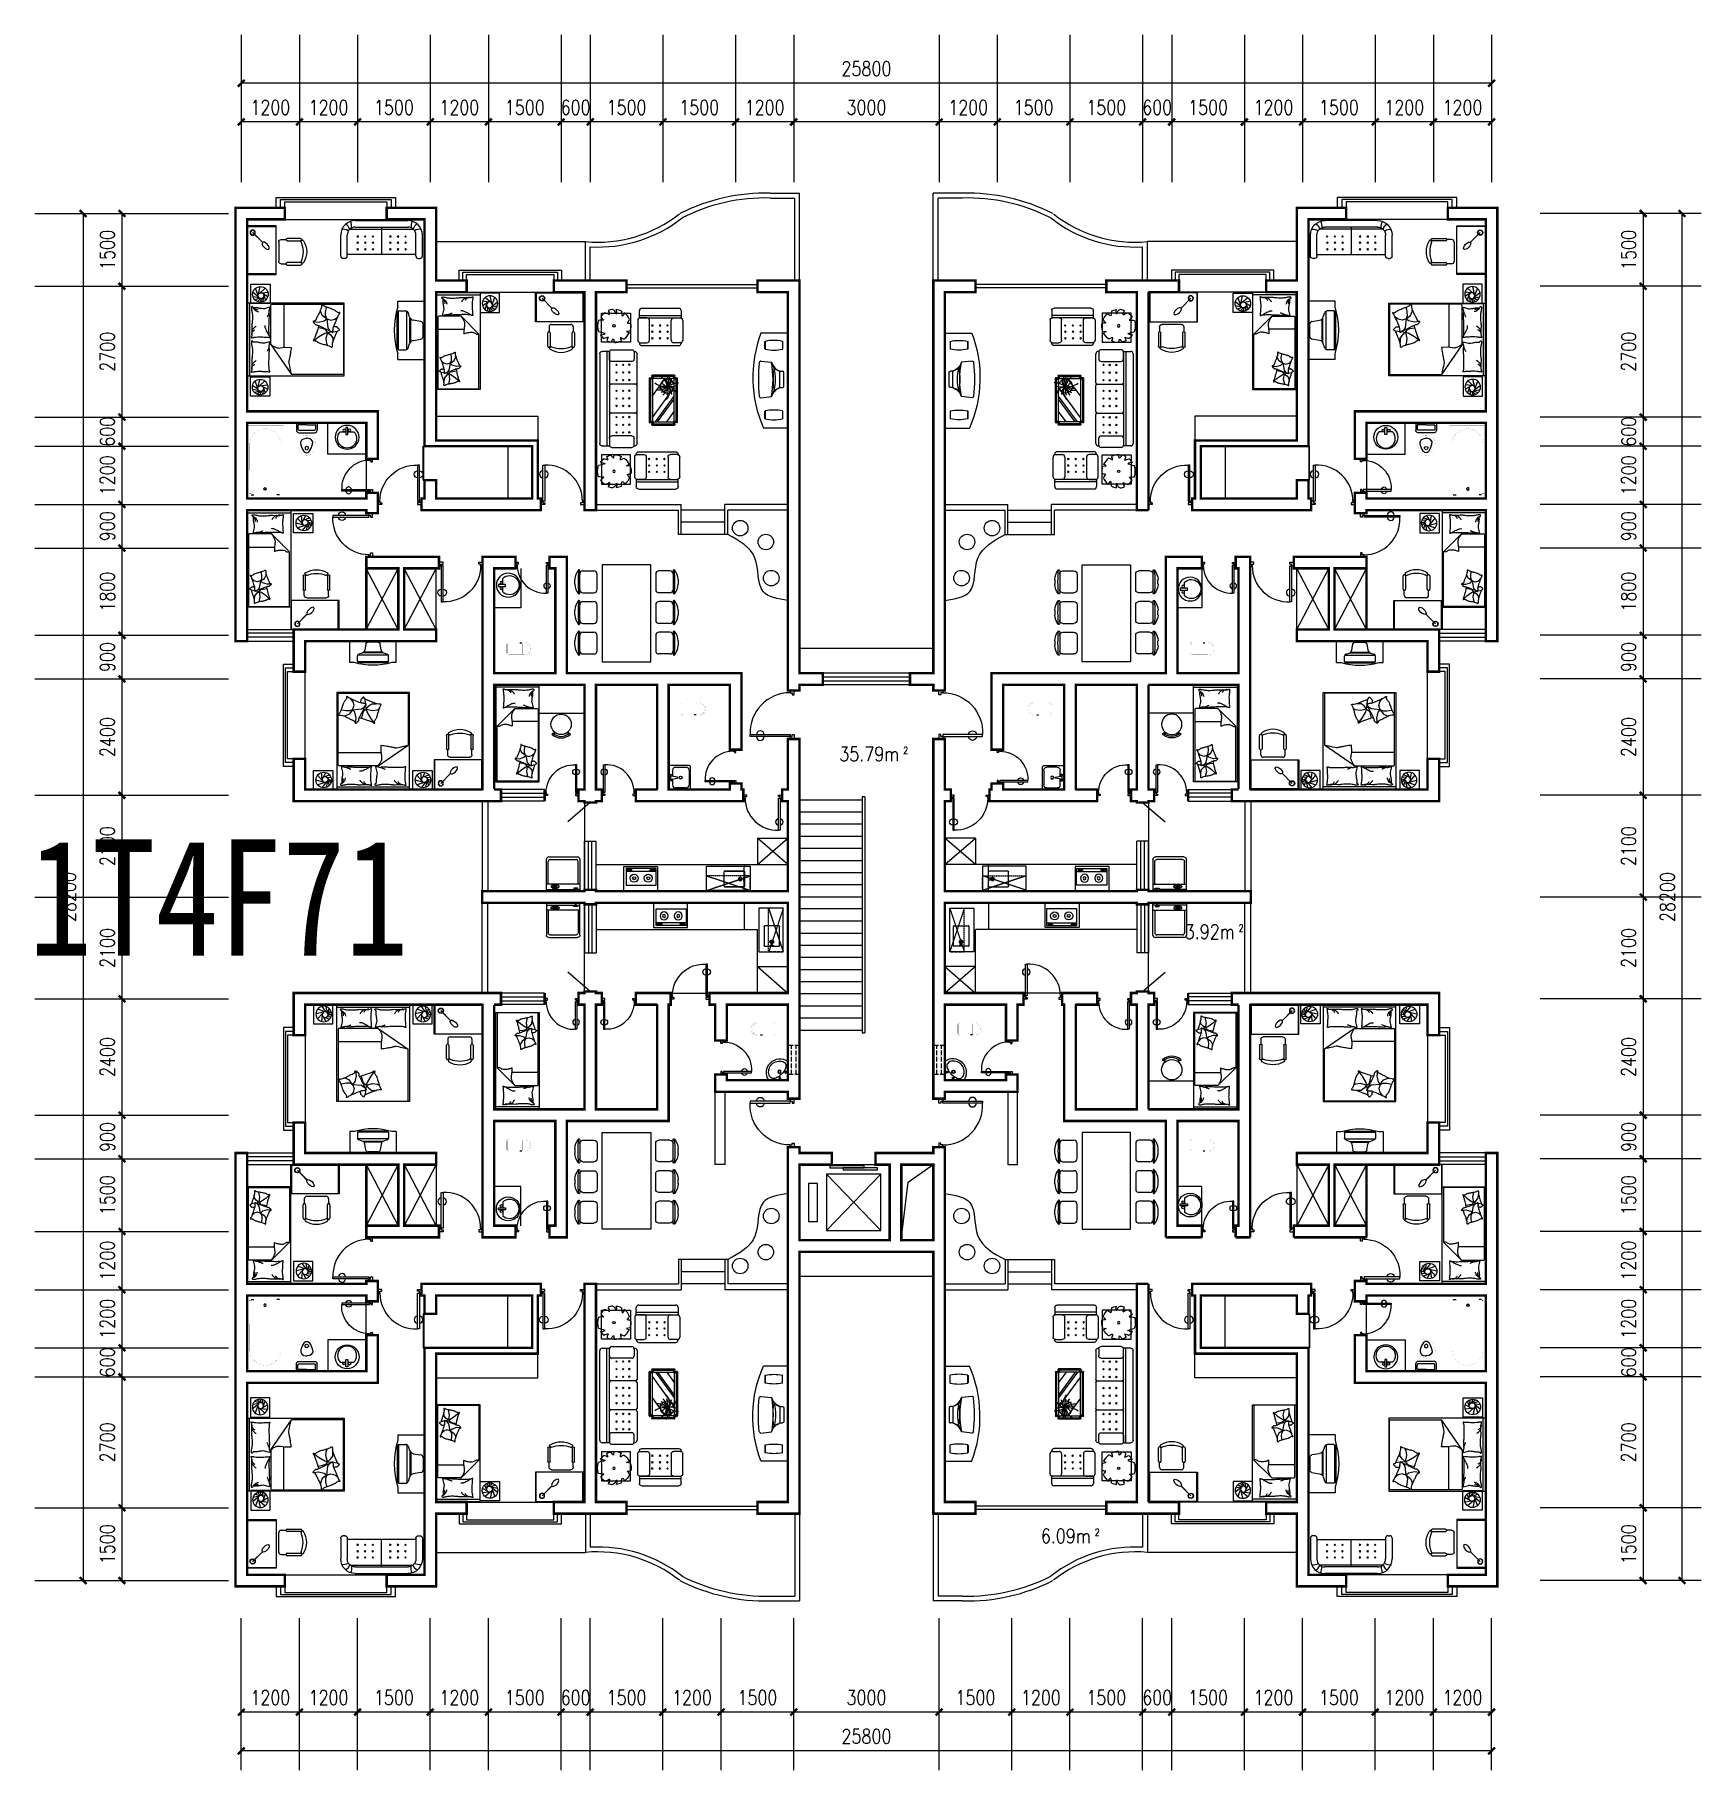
# Model space of a CAD drawing. Header units: millimetres. Extents: x 1503 to 35894, y 495 to 36298.
import ezdxf
from ezdxf.enums import TextEntityAlignment as Align

# ---------------------------------------------------------------- set-up
doc = ezdxf.new("R2010")
doc.units = ezdxf.units.MM
for name, pattern in [('DASH', [0.35, 0.25, -0.1]), ('DASHED', [0.75, 0.5, -0.25]), ('HIDDEN', [7.5, 5, -2.5])]:
    doc.linetypes.add(name, pattern=pattern)
for name, color, linetype in [('3', 7, 'Continuous'), ('4', 7, 'Continuous'), ('AXIS', 3, 'Continuous'), ('GROUND', 2, 'Continuous'), ('JJ', 8, 'Continuous'), ('LINE', 7, 'Continuous'), ('PUB_DIM', 3, 'Continuous'), ('PUB_TEXT', 7, 'Continuous'), ('PUB_WALL', 255, 'Continuous'), ('PUB_WINDW', 7, 'Continuous'), ('STAIR', 2, 'Continuous'), ('TOTHER', 7, 'Continuous'), ('WALL', 255, 'Continuous'), ('WINDOW', 2, 'Continuous')]:
    doc.layers.add(name, color=color, linetype=linetype)
doc.styles.add('-宋体', font='SimSun.ttf', dxfattribs={"width": 0.8})
doc.styles.add('DIM_FONT', font='SIMPLEX', dxfattribs={"width": 0.8})
doc.styles.add('SIMPLEX', font='SIMPLEX.SHX')
doc.styles.get("Standard").update_dxf_attribs({"font": 'arial.ttf'})
doc.dimstyles.new('AXIS', dxfattribs={"dimtxt": 300, "dimasz": 1, "dimexe": 250, "dimexo": 300, "dimgap": 0.09, "dimtad": 1, "dimdec": 0, "dimzin": 0, "dimdsep": 46, "dimtxsty": 'DIM_FONT', "dimblk": '_DIMX', "dimcen": 0.09, "dimse1": 1, "dimse2": 1, "dimclrt": 7, "dimadec": 0, "dimazin": 0, "dimtfac": 1, "dimtdec": 0, "dimtix": 1, "dimtmove": 2, "dimatfit": 3, "dimldrblk": '_DIMX', "dimfxl": 1, "dimtolj": 1, "dimtzin": 0, "dimarcsym": 0})

msp = doc.modelspace()

# ---------------------------------------------------------------- texts
at = {"layer": 'PUB_TEXT', "style": '-宋体', "width": 0.8}
msp.add_text('1T4F71', height=2400, dxfattribs=at).set_placement((1380, 17297))

# ---------------------------------------------------------------- blocks, each defined once
blk = doc.blocks.new('_DIMX')
at = {"const_width": 50}
blk.add_lwpolyline([(-70, -70), (70, 70)], dxfattribs=at)
blk = doc.blocks.new('*D95')
at = {"color": 0, "linetype": 'ByBlock', "transparency": 16777216}
blk.add_line((16471, 34799), (16471, 6601), dxfattribs=at)
at = {"layer": 'DEFPOINTS', "color": 0, "linetype": 'ByBlock', "transparency": 16777216}
for p in [(13542, 34800), (13542, 6600), (16471, 6600)]:
    blk.add_point(p, dxfattribs=at)
at = {"color": 0, "linetype": 'ByBlock', "transparency": 16777216}
for p, rotation in [((16471, 34800), 90), ((16471, 6600), 270)]:
    blk.add_blockref('_DIMX', p, dxfattribs=dict(at, rotation=rotation))
at = {"color": 7, "linetype": 'ByBlock', "transparency": 16777216, "insert": (16171, 20700), "char_height": 300, "attachment_point": 5, "rotation": 90, "style": 'DIM_FONT'}
blk.add_mtext('\\A1;28200', dxfattribs=at)
blk = doc.blocks.new('*D86')
at = {"color": 0, "linetype": 'ByBlock', "transparency": 16777216}
blk.add_line((15671, 20699), (15671, 18601), dxfattribs=at)
at = {"layer": 'DEFPOINTS', "color": 0, "linetype": 'ByBlock', "transparency": 16777216}
for p in [(13542, 20700), (13542, 18600), (15671, 18600)]:
    blk.add_point(p, dxfattribs=at)
at = {"color": 0, "linetype": 'ByBlock', "transparency": 16777216}
for p, rotation in [((15671, 20700), 90), ((15671, 18600), 270)]:
    blk.add_blockref('_DIMX', p, dxfattribs=dict(at, rotation=rotation))
at = {"color": 7, "linetype": 'ByBlock', "transparency": 16777216, "insert": (15371, 19650), "char_height": 300, "attachment_point": 5, "rotation": 90, "style": 'DIM_FONT'}
blk.add_mtext('\\A1;2100', dxfattribs=at)
blk = doc.blocks.new('*D56')
at = {"color": 0, "linetype": 'ByBlock', "transparency": 16777216}
blk.add_line((-17192, 34799), (-17192, 6601), dxfattribs=at)
at = {"layer": 'DEFPOINTS', "color": 0, "linetype": 'ByBlock', "transparency": 16777216}
for p in [(-14192, 34800), (-17192, 6600), (-14192, 6600)]:
    blk.add_point(p, dxfattribs=at)
at = {"color": 0, "linetype": 'ByBlock', "transparency": 16777216}
for p, rotation in [((-17192, 34800), 90), ((-17192, 6600), 270)]:
    blk.add_blockref('_DIMX', p, dxfattribs=dict(at, rotation=rotation))
at = {"color": 7, "linetype": 'ByBlock', "transparency": 16777216, "insert": (-17492, 20700), "char_height": 300, "attachment_point": 5, "rotation": 90, "style": 'DIM_FONT'}
blk.add_mtext('\\A1;28200', dxfattribs=at)
blk = doc.blocks.new('*D47')
at = {"color": 0, "linetype": 'ByBlock', "transparency": 16777216}
blk.add_line((-16392, 20699), (-16392, 18601), dxfattribs=at)
at = {"layer": 'DEFPOINTS', "color": 0, "linetype": 'ByBlock', "transparency": 16777216}
for p in [(-14192, 20700), (-16392, 18600), (-14192, 18600)]:
    blk.add_point(p, dxfattribs=at)
at = {"color": 0, "linetype": 'ByBlock', "transparency": 16777216}
for p, rotation in [((-16392, 20700), 90), ((-16392, 18600), 270)]:
    blk.add_blockref('_DIMX', p, dxfattribs=dict(at, rotation=rotation))
at = {"color": 7, "linetype": 'ByBlock', "transparency": 16777216, "insert": (-16692, 19650), "char_height": 300, "attachment_point": 5, "rotation": 90, "style": 'DIM_FONT'}
blk.add_mtext('\\A1;2100', dxfattribs=at)
blk = doc.blocks.new('M_A22TIB')
for p, q in [((-0.449, 0.076), (-0.449, 0.898)), ((-0.449, 0.898), (-0.408, 0.898)), ((-0.408, 0.898), (-0.408, 0.076)), ((-0.49, 0.076), (-0.449, 0.076)), ((-0.49, -0.006), (-0.49, 0.076)), ((-0.449, 0.076), (-0.449, 0.035)), ((-0.408, 0.076), (-0.449, 0.076)), ((-0.449, 0.035), (-0.408, 0.035)), ((-0.408, 0.035), (-0.408, -0.006)), ((0.455, 0.035), (0.414, 0.035)), ((0.414, 0.035), (0.414, -0.006)), ((0.496, 0.076), (0.455, 0.076)), ((0.455, 0.076), (0.455, 0.035)), ((0.496, -0.006), (0.496, 0.076)), ((-0.408, -0.006), (-0.49, -0.006)), ((-0.49, -0.006), (-0.49, -0.006)), ((0.414, -0.006), (0.496, -0.006)), ((0.496, -0.006), (0.496, -0.006))]:
    blk.add_line(p, q)
for centre, radius, start, end in [((-0.449, 0.689), 0.0791, 90, 270), ((-0.367, 0.077), 0.822, 359.9283, 92.866), ((-0.408, 0.689), 0.0791, 270, 90)]:
    blk.add_arc(centre, radius, start, end)
blk = doc.blocks.new('M_B9CJC')
for p, q in [((0.5, 0), (0.277, 1.929)), ((-0.5, 0.5), (0.056, 0.5)), ((0.056, 0.5), (0.056, -0.5)), ((-0.5, 0.15), (0.056, 0.15)), ((-0.5, -0.15), (0.056, -0.15)), ((-0.5, -0.5), (0.056, -0.5))]:
    blk.add_line(p, q)
blk = doc.blocks.new('*D76')
at = {"color": 0, "linetype": 'ByBlock', "transparency": 16777216}
blk.add_line((12541, 2607), (-13257, 2607), dxfattribs=at)
at = {"layer": 'DEFPOINTS', "color": 0, "linetype": 'ByBlock', "transparency": 16777216}
for p in [(-13258, 5344), (12542, 5344), (-13258, 2607)]:
    blk.add_point(p, dxfattribs=at)
at = {"color": 0, "linetype": 'ByBlock', "transparency": 16777216, "rotation": 180}
blk.add_blockref('_DIMX', (-13258, 2607), dxfattribs=at)
at = {"color": 0, "linetype": 'ByBlock', "transparency": 16777216}
blk.add_blockref('_DIMX', (12542, 2607), dxfattribs=at)
at = {"color": 7, "linetype": 'ByBlock', "transparency": 16777216, "insert": (-358, 2907), "char_height": 300, "attachment_point": 5, "style": 'DIM_FONT'}
blk.add_mtext('\\A1;25800', dxfattribs=at)
blk = doc.blocks.new('*D74')
at = {"color": 0, "linetype": 'ByBlock', "transparency": 16777216}
blk.add_line((-10859, 3407), (-12057, 3407), dxfattribs=at)
at = {"layer": 'DEFPOINTS', "color": 0, "linetype": 'ByBlock', "transparency": 16777216}
for p in [(-12058, 5344), (-10858, 5344), (-12058, 3407)]:
    blk.add_point(p, dxfattribs=at)
at = {"color": 0, "linetype": 'ByBlock', "transparency": 16777216, "rotation": 180}
blk.add_blockref('_DIMX', (-12058, 3407), dxfattribs=at)
at = {"color": 0, "linetype": 'ByBlock', "transparency": 16777216}
blk.add_blockref('_DIMX', (-10858, 3407), dxfattribs=at)
at = {"color": 7, "linetype": 'ByBlock', "transparency": 16777216, "insert": (-11458, 3707), "char_height": 300, "attachment_point": 5, "style": 'DIM_FONT'}
blk.add_mtext('\\A1;1200', dxfattribs=at)
blk = doc.blocks.new('M_E7')
for p, q in [((-201, 62), (-201, -265)), ((-10, 112), (-151, 112)), ((-150, 61), (-150, -264)), ((-41, 81), (-130, 81)), ((-36, -102), (-36, 76)), ((0, -102), (0, 102)), ((-10, -315), (-151, -315)), ((-41, -284), (-130, -284)), ((-36, -102), (-36, -279)), ((0, -102), (0, -305))]:
    blk.add_line(p, q)
at = {"const_width": 1}
for points in [[(-651, -24), (-637, -1), (-550, 51), (-451, 83), (-371, 88), (-294, 37), (-262, -18), (-252, -84), (-252, -102)], [(-651, -180), (-637, -202), (-550, -254), (-451, -287), (-371, -292), (-294, -240), (-262, -186), (-252, -119), (-252, -102)]]:
    blk.add_lwpolyline(points, dxfattribs=at)
for points in [[(-597, -59), (-590, -49), (-523, -9), (-438, 19), (-389, 22), (-343, -9), (-325, -40), (-317, -89), (-317, -102)], [(-596, -145), (-590, -154), (-523, -194), (-438, -222), (-389, -225), (-343, -194), (-325, -164), (-317, -114), (-317, -102)]]:
    blk.add_lwpolyline(points)
blk.add_lwpolyline([(-644, -15, 0.39866), (-643, -191, 0.39866)], format="xyb", dxfattribs=at)
for centre, radius, start, end in [((-151, 62), 50, 90, 180), ((-130, 61), 20, 90, 180), ((-41, 76), 5, 0, 90), ((-10, 102), 10, 0, 90), ((-551, -102), 62.6, 137.0381, 223.979), ((-511, -114), 47.8, 77.2641, 164.6652), ((-511, -89), 47.8, 195.3348, 282.7359), ((-541, -103), 54.1, 1.1332, 40.3816), ((-541, -101), 54.1, 319.6184, 358.8668), ((-151, -265), 50, 180, 270), ((-130, -264), 20, 180, 270), ((-41, -279), 5, 270, 0), ((-10, -305), 10, 270, 0)]:
    blk.add_arc(centre, radius, start, end)
at = {"width": 0.8, "flags": 9}
for tag in ['XSIZE', 'YSIZE']:
    blk.add_attdef(tag, (0, 0), '', height=0.5, dxfattribs=at)
blk = doc.blocks.new('M_C54TQD')
for p, q in [((0, -52), (1500, -52)), ((26, -509), (26, -1968)), ((853, -489), (46, -489)), ((853, -489), (1472, -916)), ((46, -761), (915, -761)), ((1472, -1968), (1472, -916)), ((381, -1368), (395, -1471)), ((778, -1368), (698, -1472)), ((90, -1638), (87, -1645)), ((188, -1621), (90, -1638)), ((161, -1514), (137, -1518)), ((255, -1552), (161, -1514)), ((257, -1618), (188, -1621)), ((324, -1645), (255, -1552)), ((324, -1645), (257, -1618)), ((369, -1593), (324, -1645)), ((324, -1645), (510, -1664)), ((324, -1645), (355, -1728)), ((355, -1728), (335, -1810)), ((395, -1471), (369, -1593)), ((528, -1559), (509, -1470)), ((510, -1664), (560, -1700)), ((548, -1617), (528, -1559)), ((605, -1658), (548, -1617)), ((560, -1700), (572, -1709)), ((592, -1767), (580, -1861)), ((605, -1658), (594, -1752)), ((623, -1603), (605, -1658)), ((605, -1658), (734, -1626)), ((605, -1658), (655, -1721)), ((698, -1472), (623, -1603)), ((655, -1721), (720, -1769)), ((720, -1769), (813, -1769)), ((734, -1626), (837, -1640)), ((837, -1640), (873, -1660)), ((46, -1988), (1452, -1988)), ((335, -1810), (281, -1873))]:
    blk.add_line(p, q)
blk.add_lwpolyline([(0, -2000), (0, 0), (1500, 0), (1500, -2000)], close=True)
for points in [[(101, -127, -0.263368), (73, -108, -0.494818), (82, -89, -0.049225), (100, -88, -0.036831), (124, -89, -0.031893), (161, -97, 0.035782), (195, -104, 0.032941), (285, -110, 0.026564), (396, -104, 0.017905), (434, -99, -0.033397), (454, -97, -0.03204), (491, -97, 0.018442), (555, -101, 0.010837), (620, -100, 0.014624), (668, -97, 0.111249), (691, -89, -0.153708), (708, -86, -0.076444), (715, -87, -0.215512), (717, -89, -0.585858), (714, -92, 0.363489), (709, -95, 0.191716), (709, -106, -0.129675), (711, -123, -0.01735), (708, -140, 0.019326), (706, -155, 0.018818), (699, -223, 0.021828), (698, -283, 0.006204), (700, -316, 0.001963), (706, -423, 0.028341), (710, -459, -0.117014), (709, -468, -0.36606), (708, -469, -0.03973), (694, -466, -0.048309), (681, -461, 0.062981), (670, -457, 0.04058), (647, -454, 0.014345), (580, -451, 0.005484), (454, -452, 0.007153), (358, -455, 0.008762), (316, -458, -0.008153), (270, -461, -0.06251), (213, -456, 0.078669), (167, -454, 0.047825), (145, -459, -0.034494), (114, -466, -0.023571), (89, -469, -0.510228), (88, -468), (95, -438), (116, -356, 0.073041), (118, -336, 0.023305), (112, -275, 0.018299), (108, -252, -0.01097), (101, -214, -0.042281), (98, -180, -0.027201), (101, -126)], [(99, -143, -0.05369), (114, -156, -0.070312), (122, -168, -0.015448), (125, -177, -0.013244), (129, -187, -0.082127), (132, -205, -0.064164), (129, -228)], [(101, -127, -0.077379), (136, -152, -0.077379), (161, -187, -0.047525), (171, -211, -0.047525), (176, -238)], [(575, -101, 0.027842), (551, -111, 0.048685), (539, -119, 0.023666), (511, -144, 0.031223), (492, -164, 0.046801), (486, -172, 0.023191), (478, -189)], [(657, -95, 0.088153), (622, -98, 0.088153), (591, -114, 0.077547), (569, -135, 0.077547), (555, -162)], [(810, -127, -0.263368), (782, -108, -0.494818), (791, -89, -0.049225), (809, -88, -0.036831), (833, -89, -0.031893), (871, -97, 0.035782), (905, -104, 0.032941), (994, -110, 0.026564), (1106, -104, 0.017905), (1143, -99, -0.033397), (1163, -97, -0.03204), (1200, -97, 0.018442), (1265, -101, 0.010837), (1329, -100, 0.014624), (1377, -97, 0.111249), (1400, -89, -0.153708), (1417, -86, -0.076444), (1424, -87, -0.215512), (1426, -89, -0.585858), (1423, -92, 0.363489), (1419, -95, 0.191716), (1419, -106, -0.129675), (1421, -123, -0.01735), (1418, -140, 0.019326), (1415, -155, 0.018818), (1408, -223, 0.021828), (1407, -283, 0.006204), (1409, -316, 0.001963), (1415, -423, 0.028341), (1419, -459, -0.117014), (1419, -468, -0.36606), (1417, -469, -0.03973), (1404, -466, -0.048309), (1390, -461, 0.062981), (1379, -457, 0.04058), (1356, -454, 0.014345), (1289, -451, 0.005484), (1164, -452, 0.007153), (1067, -455, 0.008762), (1025, -458, -0.008153), (979, -461, -0.06251), (922, -456, 0.078669), (877, -454, 0.047825), (854, -459, -0.034494), (823, -466, -0.023571), (798, -469, -0.510228), (797, -468), (805, -438), (825, -356, 0.073041), (827, -336, 0.023305), (821, -275, 0.018299), (817, -252, -0.01097), (810, -214, -0.042281), (807, -180, -0.027201), (810, -126)], [(1284, -101, 0.027842), (1260, -111, 0.048685), (1248, -119, 0.023666), (1220, -144, 0.031223), (1201, -164, 0.046801), (1196, -172, 0.023191), (1188, -189)], [(1366, -95, 0.088153), (1332, -98, 0.088153), (1300, -114, 0.077547), (1279, -135, 0.077547), (1265, -162)], [(191, -454, 0.009729), (219, -445, 0.009729), (246, -435, 0.007971), (267, -426, 0.007971), (289, -416)], [(661, -455, 0.016108), (622, -429, 0.024599), (595, -414, 0.009477), (546, -391, 0.015937), (516, -378, 0.072521), (500, -375, 0.033339), (463, -375)], [(853, -489, -0.085272), (917, -599, -0.124044), (926, -686), (912, -782), (914, -912)], [(901, -454, 0.009729), (928, -445, 0.009729), (955, -435, 0.007971), (977, -426, 0.007971), (998, -416)], [(914, -912, 0.007867), (1032, -894, 0.009508), (1128, -876, 0.006616), (1193, -862, -0.023828), (1212, -858, -0.080713), (1230, -859, -0.009591), (1383, -891, -0.013133), (1416, -899, -0.007859), (1472, -916)], [(464, -1480, 0.025626), (476, -1478, 0.0108), (605, -1436, 0.00456), (692, -1405, 0.01125), (727, -1391, 0.069394), (746, -1380, -0.079756), (763, -1371, -0.106399), (778, -1368, -0.328642), (782, -1372, -0.299547), (779, -1378, 0.189917), (774, -1387, 0.033518), (773, -1397, 0.075627), (773, -1402, 0.053489), (776, -1410, 0.017838), (788, -1432, 0.038394), (805, -1456, -0.059529), (816, -1472, -0.035943), (826, -1498, -0.011245), (852, -1585, -0.006203), (862, -1624, 0.010783), (868, -1647, 0.019485), (873, -1660, 0.005062), (892, -1710, 0.101392), (909, -1736, -0.223768), (914, -1749, -0.25558), (911, -1754, -0.081563), (895, -1759, -0.071805), (878, -1759, 0.069985), (861, -1759, 0.03546), (801, -1772, 0.029432), (732, -1797, 0.001554), (699, -1811, -0.00152), (665, -1826, -0.004735), (629, -1840, 0.00382), (586, -1859, 0.296001), (564, -1891, -0.649774), (542, -1900, -0.02319), (538, -1895, 0.0288), (534, -1892, 0.005727), (527, -1886, -0.004358), (519, -1878, -0.027528), (502, -1861, -0.046214), (493, -1850, -0.194121), (490, -1833, 0.133719), (489, -1809, 0.005779), (482, -1787, 0.008882)]]:
    blk.add_lwpolyline(points, format="xyb")
blk.add_lwpolyline([(58, -1583, 0.101392), (40, -1559, -0.223768), (34, -1546, -0.25558), (36, -1541, -0.081563), (52, -1535, -0.071805), (69, -1534, 0.069985), (86, -1532, 0.03546), (145, -1515, 0.029432), (211, -1485, 0.001554), (244, -1468, -0.00152), (276, -1451, -0.004735), (311, -1433, 0.00382), (353, -1412, 0.296001), (372, -1378, -0.649774), (393, -1367, -0.02319), (398, -1372, 0.0288), (402, -1375, 0.005727), (409, -1380, -0.004358), (418, -1387, -0.027528), (436, -1403, -0.046214), (445, -1414, -0.194121), (450, -1430, 0.133719), (453, -1454, 0.011505), (471, -1496, 0.008882), (497, -1550, 0.012426), (535, -1618, -0.033612), (547, -1644), (570, -1701), (588, -1744, 0.224341), (603, -1757, -0.722772), (603, -1766, -0.103513), (599, -1767, 0.053465), (592, -1767, 0.030109), (569, -1772, -0.031436), (547, -1776, -0.05324), (532, -1776, 0.05518), (517, -1777, 0.056271), (492, -1783, 0.0108), (366, -1835, 0.00456), (281, -1873, 0.01125), (247, -1889, 0.069394), (229, -1902, -0.079756), (213, -1912, -0.106399), (199, -1915, -0.328642), (195, -1912, -0.299547), (196, -1906, 0.189917), (201, -1896, 0.033518), (202, -1886, 0.075627), (201, -1882, 0.053489), (197, -1874, 0.017838), (184, -1853, 0.038394), (165, -1830, -0.059529), (153, -1815, -0.035943), (140, -1790, -0.011245), (108, -1705, -0.006203), (95, -1667, 0.010783), (87, -1645, 0.019485), (82, -1632, 0.005062)], format="xyb", close=True)
for centre, start, end in [((46, -509), 90, 180), ((46, -741), 180, 270), ((46, -1968), 180, 270), ((1452, -1968), 270, 0)]:
    blk.add_arc(centre, 20, start, end)
at = {"style": 'DIM_FONT', "width": 0.8, "flags": 9}
for tag in ['XSIZE', 'YSIZE']:
    blk.add_attdef(tag, (0, 0), '', height=0.5, dxfattribs=at)
blk = doc.blocks.new('U_B21OCI')
for p, q in [((-331, 340), (-132, 137)), ((-330, 341), (-131, 138))]:
    blk.add_line(p, q)
for radius in [54, 48.4]:
    blk.add_circle((-331, 340), radius)
blk.add_ellipse((-60, 72), major_axis=(69.7, -66.4), ratio=0.460894)
at = {"style": 'DIM_FONT', "width": 0.6, "flags": 9}
for tag in ['XSIZE', 'YSIZE']:
    blk.add_attdef(tag, (0, 0), '', height=0.5, dxfattribs=at)
blk = doc.blocks.new('U_B1BIY')
at = {"layer": 'PUB_DIM'}
blk.add_blockref('U_B21OCI', (60, -72), dxfattribs=at)
at = {"style": 'DIM_FONT', "width": 0.8, "flags": 9}
for tag in ['XSIZE', 'YSIZE']:
    blk.add_attdef(tag, (0, 0), '', height=0.5, dxfattribs=at)
blk = doc.blocks.new('M_C5')
for p, q in [((-54, -14), (-154, 45)), ((-71, 21), (-106, 120)), ((-60, 63), (-50, 152)), ((-28, 86), (7, 160)), ((-9, 88), (59, 149)), ((12, 83), (112, 114)), ((26, 75), (152, 50)), ((42, 53), (156, -35)), ((48, 21), (102, -123)), ((-26, -30), (-153, -47)), ((14, -26), (-99, -126)), ((41, -2), (5, -160))]:
    blk.add_line(p, q)
for centre, radius in [((0, 0), 160), ((-11, 28), 60)]:
    blk.add_circle(centre, radius)
at = {"width": 0.8, "flags": 9}
for tag in ['XSIZE', 'YSIZE']:
    blk.add_attdef(tag, (0, 0), '', height=0.5, dxfattribs=at)
blk = doc.blocks.new('M_B4ONN')
for p, q in [((-0.587, 1.382), (0.587, 1.382)), ((-0.587, 0.5), (-0.587, 1.382)), ((0.587, 1.382), (0.587, 0.5)), ((-0.543, 1.201), (0.543, 1.201)), ((-0.543, 0.5), (-0.543, 1.201)), ((0.543, 1.201), (0.543, 0.5)), ((-0.5, 1.02), (0.5, 1.02)), ((-0.5, 0.5), (-0.5, 1.02)), ((0.5, 1.02), (0.5, 0.5)), ((-0.5, -0.5), (0.5, -0.5))]:
    blk.add_line(p, q)
blk = doc.blocks.new('M_C32CXI')
for p, q in [((-188, 275), (87, 275)), ((87, 225), (-188, 225)), ((212, 250), (112, 250)), ((262, 200), (262, -200)), ((-188, -225), (87, -225)), ((87, -275), (-188, -275)), ((212, -250), (112, -250))]:
    blk.add_line(p, q)
for centre, radius, start, end in [((111, 0), 426, 148.1092, 211.8908), ((-227, 210), 28.1, 338.7607, 148.1092), ((314, 0), 552, 158.7607, 201.2393), ((-188, 250), 25, 90, 270), ((87, 250), 25, 270, 90), ((212, 200), 50, 0, 90), ((-227, -210), 28.1, 211.8908, 21.2393), ((-188, -250), 25, 90, 270), ((87, -250), 25, 270, 90), ((212, -200), 50, 270, 0)]:
    blk.add_arc(centre, radius, start, end)
at = {"width": 0.8, "flags": 9}
for tag in ['XSIZE', 'YSIZE']:
    blk.add_attdef(tag, (0, 0), '', height=0.5, dxfattribs=at)
blk = doc.blocks.new('M_C18')
at = {"linetype": 'Continuous'}
for p, q in [((-565, 349), (-565, -348)), ((595, 349), (595, -348))]:
    blk.add_line(p, q, dxfattribs=at)
blk.add_lwpolyline([(-582, -348), (-582, 352), (618, 352), (618, -348)], close=True, dxfattribs=at)
at = {"width": 0.8, "flags": 9}
for tag in ['XSIZE', 'YSIZE']:
    blk.add_attdef(tag, (0, 0), '', height=0.5, dxfattribs=at)
blk = doc.blocks.new('*D75')
at = {"color": 0, "linetype": 'ByBlock', "transparency": 16777216}
blk.add_line((-12059, 3407), (-13257, 3407), dxfattribs=at)
at = {"layer": 'DEFPOINTS', "color": 0, "linetype": 'ByBlock', "transparency": 16777216}
for p in [(-13258, 5344), (-12058, 5344), (-13258, 3407)]:
    blk.add_point(p, dxfattribs=at)
at = {"color": 0, "linetype": 'ByBlock', "transparency": 16777216, "rotation": 180}
blk.add_blockref('_DIMX', (-13258, 3407), dxfattribs=at)
at = {"color": 0, "linetype": 'ByBlock', "transparency": 16777216}
blk.add_blockref('_DIMX', (-12058, 3407), dxfattribs=at)
at = {"color": 7, "linetype": 'ByBlock', "transparency": 16777216, "insert": (-12658, 3707), "char_height": 300, "attachment_point": 5, "style": 'DIM_FONT'}
blk.add_mtext('\\A1;1200', dxfattribs=at)
blk = doc.blocks.new('*D52')
at = {"color": 0, "linetype": 'ByBlock', "transparency": 16777216}
blk.add_line((-16392, 12599), (-16392, 11401), dxfattribs=at)
at = {"layer": 'DEFPOINTS', "color": 0, "linetype": 'ByBlock', "transparency": 16777216}
for p in [(-14192, 12600), (-16392, 11400), (-14192, 11400)]:
    blk.add_point(p, dxfattribs=at)
at = {"color": 0, "linetype": 'ByBlock', "transparency": 16777216}
for p, rotation in [((-16392, 12600), 90), ((-16392, 11400), 270)]:
    blk.add_blockref('_DIMX', p, dxfattribs=dict(at, rotation=rotation))
at = {"color": 7, "linetype": 'ByBlock', "transparency": 16777216, "insert": (-16692, 12000), "char_height": 300, "attachment_point": 5, "rotation": 90, "style": 'DIM_FONT'}
blk.add_mtext('\\A1;1200', dxfattribs=at)
blk = doc.blocks.new('M_E4')
for p, q in [((670, -80), (670, -137)), ((670, -86), (670, -97)), ((670, -663), (670, -614))]:
    blk.add_line(p, q)
at = {"const_width": 1.5}
for points in [[(-750, -750), (-750, 0)], [(-750, 0), (750, 0)], [(750, 0), (750, -750)], [(608, -56), (640, -56)], [(670, -90), (670, -656)], [(670, -663), (670, -655)], [(750, -750), (-750, -750)]]:
    blk.add_lwpolyline(points, dxfattribs=at)
for points in [[(-399, -56, 0.930688), (-388, -693, 0.930688)], [(670, -86, 0.414214), (640, -56, 0.414214)], [(670, -90, 0.041784), (670, -85, 0.412615)], [(640, -693, 0.414214), (670, -663, 0.414214)]]:
    blk.add_lwpolyline(points, format="xyb", dxfattribs=at)
at = {"const_width": 1.5, "flags": 128}
for points in [[(-399, -56), (608, -56)], [(-399, -694), (645, -692)]]:
    blk.add_lwpolyline(points, dxfattribs=at)
for radius in [25, 23]:
    blk.add_circle((550, -381), radius)
blk.add_arc((640, -663), 30, 270, 280.176)
at = {"width": 0.8, "flags": 9}
for tag in ['XSIZE', 'YSIZE']:
    blk.add_attdef(tag, (0, 0), '', height=0.5, dxfattribs=at)
blk = doc.blocks.new('*D54')
at = {"color": 0, "linetype": 'ByBlock', "transparency": 16777216}
blk.add_line((-16392, 10799), (-16392, 8101), dxfattribs=at)
at = {"layer": 'DEFPOINTS', "color": 0, "linetype": 'ByBlock', "transparency": 16777216}
for p in [(-14192, 10800), (-16392, 8100), (-14192, 8100)]:
    blk.add_point(p, dxfattribs=at)
at = {"color": 0, "linetype": 'ByBlock', "transparency": 16777216}
for p, rotation in [((-16392, 10800), 90), ((-16392, 8100), 270)]:
    blk.add_blockref('_DIMX', p, dxfattribs=dict(at, rotation=rotation))
at = {"color": 7, "linetype": 'ByBlock', "transparency": 16777216, "insert": (-16692, 9450), "char_height": 300, "attachment_point": 5, "rotation": 90, "style": 'DIM_FONT'}
blk.add_mtext('\\A1;2700', dxfattribs=at)
blk = doc.blocks.new('*D55')
at = {"color": 0, "linetype": 'ByBlock', "transparency": 16777216}
blk.add_line((-16392, 8099), (-16392, 6601), dxfattribs=at)
at = {"layer": 'DEFPOINTS', "color": 0, "linetype": 'ByBlock', "transparency": 16777216}
for p in [(-14192, 8100), (-16392, 6600), (-14192, 6600)]:
    blk.add_point(p, dxfattribs=at)
at = {"color": 0, "linetype": 'ByBlock', "transparency": 16777216}
for p, rotation in [((-16392, 8100), 90), ((-16392, 6600), 270)]:
    blk.add_blockref('_DIMX', p, dxfattribs=dict(at, rotation=rotation))
at = {"color": 7, "linetype": 'ByBlock', "transparency": 16777216, "insert": (-16692, 7350), "char_height": 300, "attachment_point": 5, "rotation": 90, "style": 'DIM_FONT'}
blk.add_mtext('\\A1;1500', dxfattribs=at)
blk = doc.blocks.new('*D53')
at = {"color": 0, "linetype": 'ByBlock', "transparency": 16777216}
for p, q in [((-16392, 11401), (-16392, 11402)), ((-16392, 11400), (-16392, 10800)), ((-16392, 10799), (-16392, 10798))]:
    blk.add_line(p, q, dxfattribs=at)
at = {"layer": 'DEFPOINTS', "color": 0, "linetype": 'ByBlock', "transparency": 16777216}
for p in [(-14192, 11400), (-16392, 10800), (-14192, 10800)]:
    blk.add_point(p, dxfattribs=at)
at = {"color": 0, "linetype": 'ByBlock', "transparency": 16777216}
for p, rotation in [((-16392, 11400), 270), ((-16392, 10800), 90)]:
    blk.add_blockref('_DIMX', p, dxfattribs=dict(at, rotation=rotation))
at = {"color": 7, "linetype": 'ByBlock', "transparency": 16777216, "insert": (-16692, 11100), "char_height": 300, "attachment_point": 5, "rotation": 90, "style": 'DIM_FONT'}
blk.add_mtext('\\A1;600', dxfattribs=at)
blk = doc.blocks.new('*D50')
at = {"color": 0, "linetype": 'ByBlock', "transparency": 16777216}
blk.add_line((-16392, 15299), (-16392, 13801), dxfattribs=at)
at = {"layer": 'DEFPOINTS', "color": 0, "linetype": 'ByBlock', "transparency": 16777216}
for p in [(-14192, 15300), (-16392, 13800), (-14192, 13800)]:
    blk.add_point(p, dxfattribs=at)
at = {"color": 0, "linetype": 'ByBlock', "transparency": 16777216}
for p, rotation in [((-16392, 15300), 90), ((-16392, 13800), 270)]:
    blk.add_blockref('_DIMX', p, dxfattribs=dict(at, rotation=rotation))
at = {"color": 7, "linetype": 'ByBlock', "transparency": 16777216, "insert": (-16692, 14550), "char_height": 300, "attachment_point": 5, "rotation": 90, "style": 'DIM_FONT'}
blk.add_mtext('\\A1;1500', dxfattribs=at)
blk = doc.blocks.new('*D49')
at = {"color": 0, "linetype": 'ByBlock', "transparency": 16777216}
for p, q in [((-16392, 16201), (-16392, 16202)), ((-16392, 16200), (-16392, 15300)), ((-16392, 15299), (-16392, 15298))]:
    blk.add_line(p, q, dxfattribs=at)
at = {"layer": 'DEFPOINTS', "color": 0, "linetype": 'ByBlock', "transparency": 16777216}
for p in [(-14192, 16200), (-16392, 15300), (-14192, 15300)]:
    blk.add_point(p, dxfattribs=at)
at = {"color": 0, "linetype": 'ByBlock', "transparency": 16777216}
for p, rotation in [((-16392, 16200), 270), ((-16392, 15300), 90)]:
    blk.add_blockref('_DIMX', p, dxfattribs=dict(at, rotation=rotation))
at = {"color": 7, "linetype": 'ByBlock', "transparency": 16777216, "insert": (-16692, 15750), "char_height": 300, "attachment_point": 5, "rotation": 90, "style": 'DIM_FONT'}
blk.add_mtext('\\A1;900', dxfattribs=at)
blk = doc.blocks.new('_WBLK')
for p, q in [((-0.5, 0.5), (0.5, 0.5)), ((0.5, 0.167), (-0.5, 0.167)), ((0.5, -0.167), (-0.5, -0.167)), ((-0.5, -0.5), (0.5, -0.5))]:
    blk.add_line(p, q)
at = {"style": 'SIMPLEX', "flags": 9}
blk.add_attdef('A', text='', height=1, dxfattribs=at).set_placement((0, 1.5), align=Align.MIDDLE)
blk = doc.blocks.new('*D51')
at = {"color": 0, "linetype": 'ByBlock', "transparency": 16777216}
blk.add_line((-16392, 13799), (-16392, 12601), dxfattribs=at)
at = {"layer": 'DEFPOINTS', "color": 0, "linetype": 'ByBlock', "transparency": 16777216}
for p in [(-14192, 13800), (-16392, 12600), (-14192, 12600)]:
    blk.add_point(p, dxfattribs=at)
at = {"color": 0, "linetype": 'ByBlock', "transparency": 16777216}
for p, rotation in [((-16392, 13800), 90), ((-16392, 12600), 270)]:
    blk.add_blockref('_DIMX', p, dxfattribs=dict(at, rotation=rotation))
at = {"color": 7, "linetype": 'ByBlock', "transparency": 16777216, "insert": (-16692, 13200), "char_height": 300, "attachment_point": 5, "rotation": 90, "style": 'DIM_FONT'}
blk.add_mtext('\\A1;1200', dxfattribs=at)
blk = doc.blocks.new('M_C55HKH')
for p, q in [((0, -52), (900, -52)), ((26, -509), (26, -1968)), ((503, -489), (46, -489)), ((503, -489), (872, -858)), ((46, -761), (564, -761)), ((872, -1968), (872, -858)), ((146, -1456), (100, -1409)), ((278, -1459), (305, -1407)), ((278, -1459), (357, -1410)), ((299, -1273), (295, -1270)), ((307, -1352), (299, -1273)), ((305, -1407), (307, -1352)), ((357, -1410), (393, -1337)), ((393, -1337), (392, -1318)), ((163, -1664), (89, -1649)), ((211, -1478), (146, -1456)), ((154, -1766), (147, -1841)), ((196, -1718), (154, -1766)), ((249, -1682), (175, -1667)), ((249, -1682), (196, -1718)), ((278, -1459), (211, -1478)), ((219, -1643), (211, -1652)), ((251, -1606), (219, -1643)), ((266, -1787), (243, -1892)), ((249, -1682), (286, -1639)), ((249, -1682), (266, -1787)), ((292, -1700), (249, -1682)), ((278, -1459), (251, -1606)), ((317, -1498), (278, -1459)), ((286, -1639), (333, -1628)), ((391, -1769), (292, -1700)), ((412, -1527), (317, -1498)), ((333, -1628), (405, -1618)), ((469, -1839), (391, -1769)), ((495, -1523), (412, -1527)), ((46, -1988), (852, -1988))]:
    blk.add_line(p, q)
blk.add_lwpolyline([(0, -2000), (0, 0), (900, 0), (900, -2000)], close=True)
for points in [[(135, -134, -0.263368), (107, -115, -0.494818), (116, -96, -0.049225), (134, -94, -0.036831), (158, -96, -0.031893), (196, -104, 0.035782), (230, -111, 0.032941), (319, -117, 0.026564), (430, -111, 0.017905), (468, -106, -0.033397), (488, -104, -0.03204), (525, -104, 0.018442), (590, -107, 0.010837), (654, -107, 0.014624), (702, -104, 0.111249), (725, -96, -0.153708), (742, -92, -0.076444), (749, -94, -0.215512), (751, -96, -0.585858), (748, -99, 0.363489), (744, -102, 0.191716), (743, -113, -0.129675), (745, -130, -0.01735), (742, -147, 0.019326), (740, -162, 0.018818), (733, -230, 0.021828), (732, -289, 0.006204), (734, -323, 0.001963), (740, -430, 0.028341), (744, -466, -0.117014), (744, -475, -0.36606), (742, -476, -0.03973), (728, -473, -0.048309), (715, -468, 0.062981), (704, -464, 0.04058), (681, -461, 0.014345), (614, -458, 0.005484), (488, -459, 0.007153), (392, -462, 0.008762), (350, -465, -0.008153), (304, -468, -0.06251), (247, -463, 0.078669), (201, -461, 0.047825), (179, -466, -0.034494), (148, -473, -0.023571), (123, -476, -0.510228), (122, -475), (129, -445), (150, -363, 0.073041), (152, -343, 0.023305), (146, -282, 0.018299), (142, -259, -0.01097), (135, -221, -0.042281), (132, -187, -0.027201), (135, -133)], [(133, -150, -0.05369), (148, -163, -0.070312), (156, -175, -0.015448), (159, -183, -0.013244), (163, -194, -0.082127), (166, -212, -0.064164), (163, -235)], [(135, -134, -0.077379), (170, -159, -0.077379), (195, -194, -0.047525), (205, -218, -0.047525), (210, -244)], [(609, -107, 0.027842), (585, -118, 0.048685), (573, -126, 0.023666), (545, -150, 0.031223), (526, -171, 0.046801), (521, -179, 0.023191), (513, -196)], [(691, -102, 0.088153), (656, -105, 0.088153), (625, -120, 0.077547), (604, -142, 0.077547), (590, -169)], [(225, -460, 0.009729), (253, -451, 0.009729), (280, -441, 0.007971), (301, -432, 0.007971), (323, -423)], [(695, -462, 0.016108), (656, -436, 0.024599), (629, -421, 0.009477), (580, -397, 0.015937), (550, -385, 0.072521), (534, -381, 0.033339), (498, -381)], [(503, -489, -0.085272), (566, -599, -0.124044), (575, -686), (562, -782), (563, -854)], [(563, -854, -0.027362), (602, -838, -0.040834), (629, -830, -0.038441), (717, -821, -0.076528), (761, -826, -0.103649), (788, -840, 0.093398), (818, -857, 0.072727), (841, -861, 0.052315), (872, -858)], [(400, -1581, 0.025626), (402, -1591, 0.0108), (426, -1697, 0.00456), (445, -1769, 0.01125), (454, -1797, 0.069394), (462, -1813, -0.079756), (468, -1827, -0.106399), (469, -1839, -0.328642), (466, -1842, -0.299547), (461, -1840, 0.189917), (454, -1835, 0.033518), (446, -1833, 0.075627), (442, -1833, 0.053489), (436, -1835, 0.017838), (418, -1843, 0.038394), (397, -1855, -0.059529), (384, -1862, -0.035943), (362, -1869, -0.011245), (291, -1884, -0.006203), (259, -1889, 0.010783), (241, -1893, 0.019485), (230, -1895, 0.005062), (188, -1908, 0.101392), (167, -1919, -0.223768), (156, -1922, -0.25558), (153, -1920, -0.081563), (150, -1907, -0.071805), (151, -1893, 0.069985), (152, -1879, 0.03546), (145, -1831, 0.029432), (130, -1774, 0.001554), (121, -1746, -0.00152), (112, -1718, -0.004735), (102, -1689, 0.00382), (91, -1653, 0.296001), (66, -1634, -0.649774), (61, -1616, -0.02319), (65, -1613, 0.0288), (68, -1610, 0.005727), (73, -1605, -0.004358), (80, -1599, -0.027528), (94, -1586, -0.046214), (104, -1580, -0.194121), (117, -1579, 0.133719), (137, -1580, 0.005779), (155, -1575, 0.008882)]]:
    blk.add_lwpolyline(points, format="xyb")
blk.add_lwpolyline([(345, -1251, 0.101392), (366, -1238, -0.223768), (377, -1234, -0.25558), (380, -1236, -0.081563), (384, -1249, -0.071805), (384, -1263, 0.069985), (384, -1277, 0.03546), (394, -1324, 0.029432), (414, -1380, 0.001554), (425, -1407, -0.00152), (437, -1434, -0.004735), (448, -1462, 0.00382), (462, -1497, 0.296001), (488, -1515, -0.649774), (495, -1532, -0.02319), (491, -1536, 0.0288), (488, -1539, 0.005727), (484, -1544, -0.004358), (478, -1551, -0.027528), (464, -1564, -0.046214), (455, -1571, -0.194121), (442, -1573, 0.133719), (422, -1574, 0.011505), (387, -1586, 0.008882), (343, -1604, 0.012426), (286, -1629, -0.033612), (264, -1637), (218, -1652), (182, -1663, 0.224341), (170, -1674, -0.722772), (163, -1673, -0.103513), (163, -1670, 0.053465), (163, -1664, 0.030109), (161, -1646, -0.031436), (159, -1628, -0.05324), (160, -1616, 0.05518), (161, -1604, 0.056271), (157, -1583, 0.0108), (124, -1480, 0.00456), (100, -1409, 0.01125), (89, -1381, 0.069394), (80, -1366, -0.079756), (73, -1353, -0.106399), (71, -1341, -0.328642), (74, -1338, -0.299547), (79, -1340, 0.189917), (86, -1344, 0.033518), (94, -1345, 0.075627), (98, -1345, 0.053489), (104, -1343, 0.017838), (122, -1333, 0.038394), (141, -1319, -0.059529), (154, -1311, -0.035943), (175, -1303, -0.011245), (245, -1283, -0.006203), (276, -1275, 0.010783), (295, -1270, 0.019485), (305, -1266, 0.005062)], format="xyb", close=True)
for centre, start, end in [((46, -509), 90, 180), ((46, -741), 180, 270), ((46, -1968), 180, 270), ((852, -1968), 270, 0)]:
    blk.add_arc(centre, 20, start, end)
at = {"style": 'DIM_FONT', "width": 0.8, "flags": 9}
for tag in ['XSIZE', 'YSIZE']:
    blk.add_attdef(tag, (0, 0), '', height=0.5, dxfattribs=at)
blk = doc.blocks.new('*D48')
at = {"color": 0, "linetype": 'ByBlock', "transparency": 16777216}
blk.add_line((-16392, 18599), (-16392, 16201), dxfattribs=at)
at = {"layer": 'DEFPOINTS', "color": 0, "linetype": 'ByBlock', "transparency": 16777216}
for p in [(-14192, 18600), (-16392, 16200), (-14192, 16200)]:
    blk.add_point(p, dxfattribs=at)
at = {"color": 0, "linetype": 'ByBlock', "transparency": 16777216}
for p, rotation in [((-16392, 18600), 90), ((-16392, 16200), 270)]:
    blk.add_blockref('_DIMX', p, dxfattribs=dict(at, rotation=rotation))
at = {"color": 7, "linetype": 'ByBlock', "transparency": 16777216, "insert": (-16692, 17400), "char_height": 300, "attachment_point": 5, "rotation": 90, "style": 'DIM_FONT'}
blk.add_mtext('\\A1;2400', dxfattribs=at)
blk = doc.blocks.new('*D73')
at = {"color": 0, "linetype": 'ByBlock', "transparency": 16777216}
blk.add_line((-9359, 3407), (-10857, 3407), dxfattribs=at)
at = {"layer": 'DEFPOINTS', "color": 0, "linetype": 'ByBlock', "transparency": 16777216}
for p in [(-10858, 5344), (-9358, 5344), (-10858, 3407)]:
    blk.add_point(p, dxfattribs=at)
at = {"color": 0, "linetype": 'ByBlock', "transparency": 16777216, "rotation": 180}
blk.add_blockref('_DIMX', (-10858, 3407), dxfattribs=at)
at = {"color": 0, "linetype": 'ByBlock', "transparency": 16777216}
blk.add_blockref('_DIMX', (-9358, 3407), dxfattribs=at)
at = {"color": 7, "linetype": 'ByBlock', "transparency": 16777216, "insert": (-10108, 3707), "char_height": 300, "attachment_point": 5, "style": 'DIM_FONT'}
blk.add_mtext('\\A1;1500', dxfattribs=at)
blk = doc.blocks.new('*D72')
at = {"color": 0, "linetype": 'ByBlock', "transparency": 16777216}
blk.add_line((-8159, 3407), (-9357, 3407), dxfattribs=at)
at = {"layer": 'DEFPOINTS', "color": 0, "linetype": 'ByBlock', "transparency": 16777216}
for p in [(-9358, 5344), (-8158, 5344), (-9358, 3407)]:
    blk.add_point(p, dxfattribs=at)
at = {"color": 0, "linetype": 'ByBlock', "transparency": 16777216, "rotation": 180}
blk.add_blockref('_DIMX', (-9358, 3407), dxfattribs=at)
at = {"color": 0, "linetype": 'ByBlock', "transparency": 16777216}
blk.add_blockref('_DIMX', (-8158, 3407), dxfattribs=at)
at = {"color": 7, "linetype": 'ByBlock', "transparency": 16777216, "insert": (-8758, 3707), "char_height": 300, "attachment_point": 5, "style": 'DIM_FONT'}
blk.add_mtext('\\A1;1200', dxfattribs=at)
blk = doc.blocks.new('*D71')
at = {"color": 0, "linetype": 'ByBlock', "transparency": 16777216}
blk.add_line((-6659, 3407), (-8157, 3407), dxfattribs=at)
at = {"layer": 'DEFPOINTS', "color": 0, "linetype": 'ByBlock', "transparency": 16777216}
for p in [(-8158, 5344), (-6658, 5344), (-8158, 3407)]:
    blk.add_point(p, dxfattribs=at)
at = {"color": 0, "linetype": 'ByBlock', "transparency": 16777216, "rotation": 180}
blk.add_blockref('_DIMX', (-8158, 3407), dxfattribs=at)
at = {"color": 0, "linetype": 'ByBlock', "transparency": 16777216}
blk.add_blockref('_DIMX', (-6658, 3407), dxfattribs=at)
at = {"color": 7, "linetype": 'ByBlock', "transparency": 16777216, "insert": (-7408, 3707), "char_height": 300, "attachment_point": 5, "style": 'DIM_FONT'}
blk.add_mtext('\\A1;1500', dxfattribs=at)
blk = doc.blocks.new('*D70')
at = {"color": 0, "linetype": 'ByBlock', "transparency": 16777216}
for p, q in [((-6659, 3407), (-6660, 3407)), ((-6058, 3407), (-6658, 3407)), ((-6057, 3407), (-6056, 3407))]:
    blk.add_line(p, q, dxfattribs=at)
at = {"layer": 'DEFPOINTS', "color": 0, "linetype": 'ByBlock', "transparency": 16777216}
for p in [(-6658, 5344), (-6058, 5344), (-6658, 3407)]:
    blk.add_point(p, dxfattribs=at)
at = {"color": 0, "linetype": 'ByBlock', "transparency": 16777216}
blk.add_blockref('_DIMX', (-6658, 3407), dxfattribs=at)
at = {"color": 0, "linetype": 'ByBlock', "transparency": 16777216, "rotation": 180}
blk.add_blockref('_DIMX', (-6058, 3407), dxfattribs=at)
at = {"color": 7, "linetype": 'ByBlock', "transparency": 16777216, "insert": (-6358, 3707), "char_height": 300, "attachment_point": 5, "style": 'DIM_FONT'}
blk.add_mtext('\\A1;600', dxfattribs=at)
blk = doc.blocks.new('*D69')
at = {"color": 0, "linetype": 'ByBlock', "transparency": 16777216}
blk.add_line((-4559, 3407), (-6057, 3407), dxfattribs=at)
at = {"layer": 'DEFPOINTS', "color": 0, "linetype": 'ByBlock', "transparency": 16777216}
for p in [(-6058, 5344), (-4558, 5344), (-6058, 3407)]:
    blk.add_point(p, dxfattribs=at)
at = {"color": 0, "linetype": 'ByBlock', "transparency": 16777216, "rotation": 180}
blk.add_blockref('_DIMX', (-6058, 3407), dxfattribs=at)
at = {"color": 0, "linetype": 'ByBlock', "transparency": 16777216}
blk.add_blockref('_DIMX', (-4558, 3407), dxfattribs=at)
at = {"color": 7, "linetype": 'ByBlock', "transparency": 16777216, "insert": (-5308, 3707), "char_height": 300, "attachment_point": 5, "style": 'DIM_FONT'}
blk.add_mtext('\\A1;1500', dxfattribs=at)
blk = doc.blocks.new('*D68')
at = {"color": 0, "linetype": 'ByBlock', "transparency": 16777216}
blk.add_line((-3359, 3407), (-4557, 3407), dxfattribs=at)
at = {"layer": 'DEFPOINTS', "color": 0, "linetype": 'ByBlock', "transparency": 16777216}
for p in [(-4558, 5344), (-3358, 5344), (-4558, 3407)]:
    blk.add_point(p, dxfattribs=at)
at = {"color": 0, "linetype": 'ByBlock', "transparency": 16777216, "rotation": 180}
blk.add_blockref('_DIMX', (-4558, 3407), dxfattribs=at)
at = {"color": 0, "linetype": 'ByBlock', "transparency": 16777216}
blk.add_blockref('_DIMX', (-3358, 3407), dxfattribs=at)
at = {"color": 7, "linetype": 'ByBlock', "transparency": 16777216, "insert": (-3958, 3707), "char_height": 300, "attachment_point": 5, "style": 'DIM_FONT'}
blk.add_mtext('\\A1;1200', dxfattribs=at)
blk = doc.blocks.new('*D67')
at = {"color": 0, "linetype": 'ByBlock', "transparency": 16777216}
blk.add_line((-1859, 3407), (-3357, 3407), dxfattribs=at)
at = {"layer": 'DEFPOINTS', "color": 0, "linetype": 'ByBlock', "transparency": 16777216}
for p in [(-3358, 5344), (-1858, 5344), (-3358, 3407)]:
    blk.add_point(p, dxfattribs=at)
at = {"color": 0, "linetype": 'ByBlock', "transparency": 16777216, "rotation": 180}
blk.add_blockref('_DIMX', (-3358, 3407), dxfattribs=at)
at = {"color": 0, "linetype": 'ByBlock', "transparency": 16777216}
blk.add_blockref('_DIMX', (-1858, 3407), dxfattribs=at)
at = {"color": 7, "linetype": 'ByBlock', "transparency": 16777216, "insert": (-2608, 3707), "char_height": 300, "attachment_point": 5, "style": 'DIM_FONT'}
blk.add_mtext('\\A1;1500', dxfattribs=at)
blk = doc.blocks.new('*D66')
at = {"color": 0, "linetype": 'ByBlock', "transparency": 16777216}
blk.add_line((1141, 3407), (-1857, 3407), dxfattribs=at)
at = {"layer": 'DEFPOINTS', "color": 0, "linetype": 'ByBlock', "transparency": 16777216}
for p in [(-1858, 5344), (1142, 5344), (-1858, 3407)]:
    blk.add_point(p, dxfattribs=at)
at = {"color": 0, "linetype": 'ByBlock', "transparency": 16777216, "rotation": 180}
blk.add_blockref('_DIMX', (-1858, 3407), dxfattribs=at)
at = {"color": 0, "linetype": 'ByBlock', "transparency": 16777216}
blk.add_blockref('_DIMX', (1142, 3407), dxfattribs=at)
at = {"color": 7, "linetype": 'ByBlock', "transparency": 16777216, "insert": (-358, 3707), "char_height": 300, "attachment_point": 5, "style": 'DIM_FONT'}
blk.add_mtext('\\A1;3000', dxfattribs=at)
blk = doc.blocks.new('*D65')
at = {"color": 0, "linetype": 'ByBlock', "transparency": 16777216}
blk.add_line((2641, 3407), (1143, 3407), dxfattribs=at)
at = {"layer": 'DEFPOINTS', "color": 0, "linetype": 'ByBlock', "transparency": 16777216}
for p in [(1142, 5344), (2642, 5344), (1142, 3407)]:
    blk.add_point(p, dxfattribs=at)
at = {"color": 0, "linetype": 'ByBlock', "transparency": 16777216, "rotation": 180}
blk.add_blockref('_DIMX', (1142, 3407), dxfattribs=at)
at = {"color": 0, "linetype": 'ByBlock', "transparency": 16777216}
blk.add_blockref('_DIMX', (2642, 3407), dxfattribs=at)
at = {"color": 7, "linetype": 'ByBlock', "transparency": 16777216, "insert": (1892, 3707), "char_height": 300, "attachment_point": 5, "style": 'DIM_FONT'}
blk.add_mtext('\\A1;1500', dxfattribs=at)
blk = doc.blocks.new('*D64')
at = {"color": 0, "linetype": 'ByBlock', "transparency": 16777216}
blk.add_line((3841, 3407), (2643, 3407), dxfattribs=at)
at = {"layer": 'DEFPOINTS', "color": 0, "linetype": 'ByBlock', "transparency": 16777216}
for p in [(2642, 5344), (3842, 5344), (2642, 3407)]:
    blk.add_point(p, dxfattribs=at)
at = {"color": 0, "linetype": 'ByBlock', "transparency": 16777216, "rotation": 180}
blk.add_blockref('_DIMX', (2642, 3407), dxfattribs=at)
at = {"color": 0, "linetype": 'ByBlock', "transparency": 16777216}
blk.add_blockref('_DIMX', (3842, 3407), dxfattribs=at)
at = {"color": 7, "linetype": 'ByBlock', "transparency": 16777216, "insert": (3242, 3707), "char_height": 300, "attachment_point": 5, "style": 'DIM_FONT'}
blk.add_mtext('\\A1;1200', dxfattribs=at)
blk = doc.blocks.new('*D63')
at = {"color": 0, "linetype": 'ByBlock', "transparency": 16777216}
blk.add_line((5341, 3407), (3843, 3407), dxfattribs=at)
at = {"layer": 'DEFPOINTS', "color": 0, "linetype": 'ByBlock', "transparency": 16777216}
for p in [(3842, 5344), (5342, 5344), (3842, 3407)]:
    blk.add_point(p, dxfattribs=at)
at = {"color": 0, "linetype": 'ByBlock', "transparency": 16777216, "rotation": 180}
blk.add_blockref('_DIMX', (3842, 3407), dxfattribs=at)
at = {"color": 0, "linetype": 'ByBlock', "transparency": 16777216}
blk.add_blockref('_DIMX', (5342, 3407), dxfattribs=at)
at = {"color": 7, "linetype": 'ByBlock', "transparency": 16777216, "insert": (4592, 3707), "char_height": 300, "attachment_point": 5, "style": 'DIM_FONT'}
blk.add_mtext('\\A1;1500', dxfattribs=at)
blk = doc.blocks.new('*D62')
at = {"color": 0, "linetype": 'ByBlock', "transparency": 16777216}
for p, q in [((5341, 3407), (5340, 3407)), ((5942, 3407), (5342, 3407)), ((5943, 3407), (5944, 3407))]:
    blk.add_line(p, q, dxfattribs=at)
at = {"layer": 'DEFPOINTS', "color": 0, "linetype": 'ByBlock', "transparency": 16777216}
for p in [(5342, 5344), (5942, 5344), (5342, 3407)]:
    blk.add_point(p, dxfattribs=at)
at = {"color": 0, "linetype": 'ByBlock', "transparency": 16777216}
blk.add_blockref('_DIMX', (5342, 3407), dxfattribs=at)
at = {"color": 0, "linetype": 'ByBlock', "transparency": 16777216, "rotation": 180}
blk.add_blockref('_DIMX', (5942, 3407), dxfattribs=at)
at = {"color": 7, "linetype": 'ByBlock', "transparency": 16777216, "insert": (5642, 3707), "char_height": 300, "attachment_point": 5, "style": 'DIM_FONT'}
blk.add_mtext('\\A1;600', dxfattribs=at)
blk = doc.blocks.new('*D61')
at = {"color": 0, "linetype": 'ByBlock', "transparency": 16777216}
blk.add_line((7441, 3407), (5943, 3407), dxfattribs=at)
at = {"layer": 'DEFPOINTS', "color": 0, "linetype": 'ByBlock', "transparency": 16777216}
for p in [(5942, 5344), (7442, 5344), (5942, 3407)]:
    blk.add_point(p, dxfattribs=at)
at = {"color": 0, "linetype": 'ByBlock', "transparency": 16777216, "rotation": 180}
blk.add_blockref('_DIMX', (5942, 3407), dxfattribs=at)
at = {"color": 0, "linetype": 'ByBlock', "transparency": 16777216}
blk.add_blockref('_DIMX', (7442, 3407), dxfattribs=at)
at = {"color": 7, "linetype": 'ByBlock', "transparency": 16777216, "insert": (6692, 3707), "char_height": 300, "attachment_point": 5, "style": 'DIM_FONT'}
blk.add_mtext('\\A1;1500', dxfattribs=at)
blk = doc.blocks.new('*D60')
at = {"color": 0, "linetype": 'ByBlock', "transparency": 16777216}
blk.add_line((8641, 3407), (7443, 3407), dxfattribs=at)
at = {"layer": 'DEFPOINTS', "color": 0, "linetype": 'ByBlock', "transparency": 16777216}
for p in [(7442, 5344), (8642, 5344), (7442, 3407)]:
    blk.add_point(p, dxfattribs=at)
at = {"color": 0, "linetype": 'ByBlock', "transparency": 16777216, "rotation": 180}
blk.add_blockref('_DIMX', (7442, 3407), dxfattribs=at)
at = {"color": 0, "linetype": 'ByBlock', "transparency": 16777216}
blk.add_blockref('_DIMX', (8642, 3407), dxfattribs=at)
at = {"color": 7, "linetype": 'ByBlock', "transparency": 16777216, "insert": (8042, 3707), "char_height": 300, "attachment_point": 5, "style": 'DIM_FONT'}
blk.add_mtext('\\A1;1200', dxfattribs=at)
blk = doc.blocks.new('*D59')
at = {"color": 0, "linetype": 'ByBlock', "transparency": 16777216}
blk.add_line((10141, 3407), (8643, 3407), dxfattribs=at)
at = {"layer": 'DEFPOINTS', "color": 0, "linetype": 'ByBlock', "transparency": 16777216}
for p in [(8642, 5344), (10142, 5344), (8642, 3407)]:
    blk.add_point(p, dxfattribs=at)
at = {"color": 0, "linetype": 'ByBlock', "transparency": 16777216, "rotation": 180}
blk.add_blockref('_DIMX', (8642, 3407), dxfattribs=at)
at = {"color": 0, "linetype": 'ByBlock', "transparency": 16777216}
blk.add_blockref('_DIMX', (10142, 3407), dxfattribs=at)
at = {"color": 7, "linetype": 'ByBlock', "transparency": 16777216, "insert": (9392, 3707), "char_height": 300, "attachment_point": 5, "style": 'DIM_FONT'}
blk.add_mtext('\\A1;1500', dxfattribs=at)
blk = doc.blocks.new('*D58')
at = {"color": 0, "linetype": 'ByBlock', "transparency": 16777216}
blk.add_line((11341, 3407), (10143, 3407), dxfattribs=at)
at = {"layer": 'DEFPOINTS', "color": 0, "linetype": 'ByBlock', "transparency": 16777216}
for p in [(10142, 5344), (11342, 5344), (10142, 3407)]:
    blk.add_point(p, dxfattribs=at)
at = {"color": 0, "linetype": 'ByBlock', "transparency": 16777216, "rotation": 180}
blk.add_blockref('_DIMX', (10142, 3407), dxfattribs=at)
at = {"color": 0, "linetype": 'ByBlock', "transparency": 16777216}
blk.add_blockref('_DIMX', (11342, 3407), dxfattribs=at)
at = {"color": 7, "linetype": 'ByBlock', "transparency": 16777216, "insert": (10742, 3707), "char_height": 300, "attachment_point": 5, "style": 'DIM_FONT'}
blk.add_mtext('\\A1;1200', dxfattribs=at)
blk = doc.blocks.new('*D57')
at = {"color": 0, "linetype": 'ByBlock', "transparency": 16777216}
blk.add_line((12541, 3407), (11343, 3407), dxfattribs=at)
at = {"layer": 'DEFPOINTS', "color": 0, "linetype": 'ByBlock', "transparency": 16777216}
for p in [(11342, 5344), (12542, 5344), (11342, 3407)]:
    blk.add_point(p, dxfattribs=at)
at = {"color": 0, "linetype": 'ByBlock', "transparency": 16777216}
for p, rotation in [((11342, 3407), 179.9999999999998), ((12542, 3407), 359.9999999999998)]:
    blk.add_blockref('_DIMX', p, dxfattribs=dict(at, rotation=rotation))
at = {"color": 7, "linetype": 'ByBlock', "transparency": 16777216, "insert": (11942, 3707), "char_height": 300, "attachment_point": 5, "style": 'DIM_FONT'}
blk.add_mtext('\\A1;1200', dxfattribs=at)
blk = doc.blocks.new('M_B5JMP')
for p, q in [((-0.5, 0.5), (-0.5, -0.5)), ((0.5, 0.5), (0.5, -0.5)), ((-0.5, 0.15), (0.5, 0.15)), ((-0.5, -0.15), (0.5, -0.15))]:
    blk.add_line(p, q)
blk = doc.blocks.new('M_A13ZTG')
for p, q in [((-0.502, 0.208), (0.498, 0.208)), ((-0.502, 0.208), (-0.502, 0.19)), ((-0.502, 0.19), (0.498, 0.19)), ((0.498, 0.208), (0.498, 0.19))]:
    blk.add_line(p, q)
blk = doc.blocks.new('M_C56KIS')
for p, q in [((62, 318), (72, 242)), ((72, 242), (101, 299)), ((101, 299), (101, 299))]:
    blk.add_line(p, q)
blk.add_lwpolyline([(294, 325), (294, -275), (-306, -275), (-306, 325)], close=True)
blk.add_circle((-46, -16), 24.7)
for centre, radius, start, end in [((-277, -88), 115, 97.3912, 159.6952), ((-332, -105), 143, 71.8009, 110.5991), ((-46, -12), 338, 154.3498, 173.0356), ((-402, 850), 718, 274.1465, 282.1238), ((-307, 139), 56.5, 8.941, 100.0107), ((-46, -12), 340, 112.0103, 142.6392), ((-371, -22), 380, 45.9782, 58.5315), ((-666, 365), 570, 348.5728, 356.6649), ((-46, -12), 348, 72.0426, 98.475), ((-46, -12), 341, 37.2751, 64.8245), ((207, 198), 84.2, 254.8555, 310.96), ((82, 215), 145, 319.7203, 351.7151), ((-46, -12), 345, 0.5321, 25.5856), ((-46, -12), 342, 185.9236, 201.5277), ((-287, -214), 106, 81.8314, 131.8278), ((-119, -230), 194, 141.6582, 174.3093), ((-46, -12), 333, 216.594, 237.4464), ((-456, -26), 353, 310.8536, 325.193), ((259, -243), 425, 177.9455, 193.2146), ((-46, -12), 346, 251.5307, 290.63), ((1320, -611), 1274, 161.2865, 167.5451), ((-13, -284), 151, 354.7323, 32.8544), ((-46, -12), 339, 302.6098, 320.6752), ((1199, 167), 1058, 196.6397, 201.9099), ((262, -63), 99.6, 227.0454, 270.9651), ((241, 102), 125, 263.2775, 297.8128), ((333, 45), 131, 215.3868, 249.7411), ((-46, -12), 344, 334.0767, 348.9021)]:
    blk.add_arc(centre, radius, start, end)
at = {"style": 'DIM_FONT', "width": 0.8, "flags": 9}
for tag in ['XSIZE', 'YSIZE']:
    blk.add_attdef(tag, (0, 0), '', height=0.5, dxfattribs=at)
blk = doc.blocks.new('M_C47JEV')
for p, q in [((-431, 711), (-431, 720)), ((381, 770), (-381, 770)), ((431, 711), (431, 720)), ((-465, 250), (-465, 661)), ((-415, 711), (-275, 711)), ((-225, 661), (-225, 250)), ((-136, 606), (-166, 637)), ((-166, 606), (-136, 637)), ((-136, 469), (-166, 499)), ((-166, 469), (-136, 499)), ((-136, 342), (-166, 372)), ((-166, 342), (-136, 372)), ((-9, 606), (21, 637)), ((21, 606), (-9, 637)), ((21, 469), (-9, 499)), ((-9, 469), (21, 499)), ((21, 342), (-9, 372)), ((-9, 342), (21, 372)), ((179, 606), (149, 637)), ((149, 606), (179, 637)), ((179, 469), (149, 499)), ((149, 469), (179, 499)), ((179, 342), (149, 372)), ((149, 342), (179, 372)), ((225, 661), (225, 250)), ((415, 711), (275, 711)), ((465, 250), (465, 661)), ((-431, 50), (-431, 203)), ((431, 200), (-431, 200)), ((431, 150), (-431, 150)), ((-275, 200), (-415, 200)), ((381, 0), (-381, 0)), ((275, 200), (415, 200)), ((431, 200), (431, 50))]:
    blk.add_line(p, q)
for centre, start, end in [((-381, 720), 90, 180), ((381, 720), 360, 90), ((-415, 661), 90, 180), ((-275, 661), 0, 90), ((275, 661), 90, 180), ((415, 661), 0, 90), ((-415, 250), 180, 270), ((-381, 50), 180, 270), ((-275, 250), 270, 0), ((275, 250), 180, 270), ((381, 50), 270, 0), ((415, 250), 270, 0)]:
    blk.add_arc(centre, 50, start, end)
at = {"style": 'DIM_FONT', "width": 0.8, "flags": 9}
for tag in ['XSIZE', 'YSIZE']:
    blk.add_attdef(tag, (0, 0), '', height=0.5, dxfattribs=at)
blk = doc.blocks.new('M_C57NTX')
for p, q in [((-496, -226), (-496, 233)), ((-486, 243), (-481, 243)), ((-427, 268), (-471, 224)), ((-399, 268), (-471, 196)), ((-471, -226), (-471, 233)), ((-446, 283), (-446, 278)), ((-436, 293), (473, 293)), ((-436, 268), (473, 268)), ((-431, 72), (-217, 228)), ((-431, -116), (43, 228)), ((-431, -159), (102, 228)), ((-336, -222), (283, 228)), ((106, -222), (469, 42)), ((436, 268), (509, 196)), ((465, 268), (509, 224)), ((483, 283), (483, 278)), ((509, 233), (509, -226)), ((524, 243), (519, 243)), ((534, 233), (534, -226)), ((-486, -236), (-481, -236)), ((-399, -262), (-471, -189)), ((-427, -262), (-471, -218)), ((-446, -277), (-446, -272)), ((473, -262), (-436, -262)), ((473, -287), (-436, -287)), ((436, -262), (509, -189)), ((465, -262), (509, -218)), ((483, -277), (483, -272)), ((524, -236), (519, -236))]:
    blk.add_line(p, q)
blk.add_lwpolyline([(-431, -222), (-431, 228), (469, 228), (469, -222)], close=True)
at = {"const_width": 12}
for points in [[(123, 120, 1), (135, 120, 1)], [(189, 24, 1), (201, 24, 1)], [(225, 150, 1), (237, 150, 1)], [(253, 126, 1), (265, 126, 1)], [(264, 18, 1), (276, 18, 1)], [(277, 84, 1), (289, 84, 1)], [(288, 107, 1), (300, 107, 1)], [(294, 93, 1), (306, 93, 1)], [(297, 74, 1), (309, 74, 1)], [(305, 18, 1), (317, 18, 1)], [(308, 87, 1), (320, 87, 1)], [(409, 163, 1), (421, 163, 1)], [(418, 27, 1), (430, 27, 1)], [(486, 90, 1), (498, 90, 1)], [(220, -38, 1), (232, -38, 1)], [(324, -108, 1), (336, -108, 1)]]:
    blk.add_lwpolyline(points, format="xyb", close=True, dxfattribs=at)
blk.add_circle((308, 86), 144)
for centre, radius, start, end in [((-486, 233), 10, 90, 180), ((-481, 233), 10, 0, 90), ((-436, 283), 10, 90, 180), ((-436, 278), 10, 180, 270), ((228, -157), 293, 78.5516, 130.9815), ((280, -402), 502, 88.3286, 108.729), ((344, -194), 291, 103.0452, 139.7766), ((110, -88), 259, 48.7581, 83.8624), ((109, 83), 193, 6.9904, 78.0284), ((364, -84), 190, 114.0956, 166.2953), ((176, 42), 126, 28.8901, 78.4579), ((482, -98), 260, 134.4861, 189.3762), ((613, -62), 346, 155.0888, 185.9637), ((781, 125), 490, 163.8561, 179.1105), ((267, -555), 642, 70.5249, 87.8244), ((624, 28), 325, 171.2496, 218.2333), ((-395, 504), 810, 328.9873, 340.361), ((421, -27), 169, 62.9909, 135.9102), ((404, -128), 234, 53.3231, 115.7633), ((-1013, -1156), 1790, 39.0488, 42.6799), ((448, -69), 233, 85.8741, 126.9558), ((269, -208), 287, 31.315, 82.1378), ((156, 293), 219, 342.9456, 6.4814), ((473, 283), 10, 0, 90), ((473, 278), 10, 270, 0), ((519, 233), 10, 90, 180), ((524, 233), 10, 0, 90), ((-486, -226), 10, 180, 270), ((-481, -226), 10, 270, 0), ((-436, -272), 10, 90, 180), ((-436, -277), 10, 180, 270), ((473, -272), 10, 0, 90), ((473, -277), 10, 270, 0), ((519, -226), 10, 180, 270), ((524, -226), 10, 270, 0)]:
    blk.add_arc(centre, radius, start, end)
at = {"style": 'DIM_FONT', "width": 0.8, "flags": 9}
for tag in ['XSIZE', 'YSIZE']:
    blk.add_attdef(tag, (0, 0), '', height=0.5, dxfattribs=at)
blk = doc.blocks.new('M_C49NCG')
at = {"linetype": 'Continuous'}
for p, q in [((-543, 0), (543, 0)), ((-843, -730), (-843, -300)), ((-709, -730), (-709, -300)), ((-651, -174), (651, -174)), ((-546, -134), (546, -134)), ((0, -141), (0, -706)), ((709, -730), (709, -300)), ((843, -730), (843, -300)), ((709, -700), (-709, -700)), ((-759, -780), (-793, -780)), ((759, -780), (793, -780))]:
    blk.add_line(p, q, dxfattribs=at)
for p, q in [((-510, -314), (-480, -344)), ((-480, -314), (-510, -344)), ((-353, -314), (-323, -344)), ((-323, -314), (-353, -344)), ((-195, -314), (-165, -344)), ((-165, -314), (-195, -344)), ((165, -314), (195, -344)), ((195, -314), (165, -344)), ((323, -314), (353, -344)), ((353, -314), (323, -344)), ((480, -314), (510, -344)), ((510, -314), (480, -344)), ((-510, -441), (-480, -471)), ((-480, -441), (-510, -471)), ((-510, -578), (-480, -608)), ((-480, -578), (-510, -608)), ((-353, -441), (-323, -471)), ((-323, -441), (-353, -471)), ((-323, -578), (-353, -608)), ((-353, -578), (-323, -608)), ((-195, -441), (-165, -471)), ((-165, -441), (-195, -471)), ((-195, -578), (-165, -608)), ((-165, -578), (-195, -608)), ((165, -441), (195, -471)), ((195, -441), (165, -471)), ((165, -578), (195, -608)), ((195, -578), (165, -608)), ((323, -441), (353, -471)), ((353, -441), (323, -471)), ((353, -578), (323, -608)), ((323, -578), (353, -608)), ((480, -441), (510, -471)), ((510, -441), (480, -471)), ((480, -578), (510, -608)), ((510, -578), (480, -608))]:
    blk.add_line(p, q)
for centre, radius, start, end in [((-543, -300), 300, 90, 180), ((543, -300), 300, 0, 90), ((-543, -300), 166, 90, 180), ((543, -300), 166, 0, 90), ((-793, -730), 50, 180, 270), ((-759, -730), 50, 270, 0), ((759, -730), 50, 180, 270), ((793, -730), 50, 270, 0)]:
    blk.add_arc(centre, radius, start, end, dxfattribs=at)
for centre, radius, start, end in [((-817, -439), 262, 61.7476, 92.4612), ((-812, -207), 153, 12.4098, 64.3982), ((-967, -139), 349, 358.7962, 21.2283), ((955, -139), 349, 158.7717, 181.2038), ((800, -207), 153, 115.6018, 167.5902), ((805, -439), 262, 87.5388, 118.2524)]:
    blk.add_arc(centre, radius, start, end)
at = {"style": 'DIM_FONT', "width": 0.8, "flags": 9}
for tag in ['XSIZE', 'YSIZE']:
    blk.add_attdef(tag, (0, 0), '', height=0.5, dxfattribs=at)
blk = doc.blocks.new('Z1')
at = {"layer": '4'}
for p, q in [((0, 0), (1200, 0)), ((0, -550), (0, 0)), ((1200, -550), (1200, 0)), ((234, -339), (325, -308)), ((344, -300), (856, -300)), ((365, -283), (835, -283)), ((392, -230), (418, -72)), ((468, -30), (732, -30)), ((782, -72), (808, -230)), ((875, -308), (966, -339)), ((0, -550), (115, -550)), ((200, -527), (200, -386)), ((215, -365), (985, -365)), ((215, -537), (985, -537)), ((223, -556), (260, -565)), ((260, -565), (940, -565)), ((940, -565), (977, -556)), ((1000, -527), (1000, -386)), ((1085, -550), (1200, -550))]:
    blk.add_line(p, q, dxfattribs=at)
for centre, radius, start, end in [((250, -386), 50, 108.4349, 180), ((293, -213), 100, 288.4349, 350.5377), ((468, -80), 50, 90, 170.5377), ((732, -80), 50, 9.4623, 90), ((907, -213), 100, 189.4623, 251.5651), ((950, -386), 50, 0, 71.5651), ((600, 981), 1606, 252.4358, 287.5642), ((230, -527), 30, 180, 255.9638), ((970, -527), 30, 284.0362, 0)]:
    blk.add_arc(centre, radius, start, end, dxfattribs=at)
blk = doc.blocks.new('U_B16KIP')
at = {"layer": 'JJ', "xscale": -1, "rotation": 89.99999999993828}
blk.add_blockref('Z1', (-550, 1200), dxfattribs=at)
at = {"style": 'DIM_FONT', "width": 0.8, "flags": 9}
for tag in ['XSIZE', 'YSIZE']:
    blk.add_attdef(tag, (0, 0), '', height=0.5, dxfattribs=at)
blk = doc.blocks.new('M_E33IEP')
for p, q in [((44, -21), (44, 20)), ((44, 20), (194, 20)), ((135, 135), (135, 20)), ((194, 20), (194, -21)), ((194, -21), (44, -21)), ((135, -21), (135, -144))]:
    blk.add_line(p, q)
for centre, radius in [((248, -5), 246), ((106, 56), 26.7), ((105, -55), 26.7)]:
    blk.add_circle(centre, radius)
blk.add_arc((274, -5), 197, 225.2527, 134.7473)
at = {"style": 'DIM_FONT', "width": 0.8, "flags": 9}
for tag in ['XSIZE', 'YSIZE']:
    blk.add_attdef(tag, (0, 0), '', height=0.5, dxfattribs=at)
at = {"width": 0.8, "flags": 9}
for tag in ['XSIZE', 'YSIZE']:
    blk.add_attdef(tag, (2, -251), '', height=150, dxfattribs=at)
blk = doc.blocks.new('M_C46QQU')
for p, q in [((-975, 711), (-975, 720)), ((-925, 770), (-327, 770)), ((-298, 740), (-298, 230)), ((-269, 770), (269, 770)), ((298, 740), (298, 230)), ((327, 770), (925, 770)), ((975, 711), (975, 720)), ((-1008, 250), (-1008, 661)), ((-958, 711), (-818, 711)), ((-768, 661), (-768, 250)), ((-713, 627), (-683, 597)), ((-683, 627), (-713, 597)), ((-713, 500), (-683, 469)), ((-683, 500), (-713, 469)), ((-713, 363), (-683, 332)), ((-683, 363), (-713, 332)), ((-556, 627), (-526, 597)), ((-526, 627), (-556, 597)), ((-556, 500), (-526, 469)), ((-526, 500), (-556, 469)), ((-526, 363), (-556, 332)), ((-556, 363), (-526, 332)), ((-398, 627), (-368, 597)), ((-368, 627), (-398, 597)), ((-398, 500), (-368, 469)), ((-368, 500), (-398, 469)), ((-398, 363), (-368, 332)), ((-368, 363), (-398, 332)), ((-138, 627), (-168, 597)), ((-168, 627), (-138, 597)), ((-138, 500), (-168, 469)), ((-168, 500), (-138, 469)), ((-138, 363), (-168, 332)), ((-168, 363), (-138, 332)), ((20, 627), (-11, 597)), ((-11, 627), (20, 597)), ((20, 500), (-11, 469)), ((-11, 500), (20, 469)), ((-11, 363), (20, 332)), ((20, 363), (-11, 332)), ((177, 627), (147, 597)), ((147, 627), (177, 597)), ((177, 500), (147, 469)), ((147, 500), (177, 469)), ((177, 363), (147, 332)), ((147, 363), (177, 332)), ((368, 627), (398, 597)), ((398, 627), (368, 597)), ((368, 500), (398, 469)), ((398, 500), (368, 469)), ((368, 363), (398, 332)), ((398, 363), (368, 332)), ((526, 627), (556, 597)), ((556, 627), (526, 597)), ((526, 500), (556, 469)), ((556, 500), (526, 469)), ((556, 363), (526, 332)), ((526, 363), (556, 332)), ((683, 627), (713, 597)), ((713, 627), (683, 597)), ((683, 500), (713, 469)), ((713, 500), (683, 469)), ((683, 363), (713, 332)), ((713, 363), (683, 332)), ((768, 661), (768, 250)), ((958, 711), (818, 711)), ((1008, 250), (1008, 661)), ((-975, 50), (-975, 203)), ((975, 200), (-975, 200)), ((975, 150), (-975, 150)), ((-818, 200), (-958, 200)), ((925, 0), (-925, 0)), ((818, 200), (958, 200)), ((975, 200), (975, 50))]:
    blk.add_line(p, q)
for centre, radius, start, end in [((-925, 720), 50, 90, 180), ((-328, 740), 30, 360, 90), ((-268, 740), 30, 90, 180), ((268, 740), 30, 0, 90), ((328, 740), 30, 90, 180), ((925, 720), 50, 360, 90), ((-958, 661), 50, 90, 180), ((-818, 661), 50, 0, 90), ((818, 661), 50, 90, 180), ((958, 661), 50, 0, 90), ((-958, 250), 50, 180, 270), ((-925, 50), 50, 180, 270), ((-818, 250), 50, 270, 0), ((-328, 230), 30, 270, 0), ((-268, 230), 30, 180, 270), ((268, 230), 30, 270, 360), ((328, 230), 30, 180, 270), ((818, 250), 50, 180, 270), ((925, 50), 50, 270, 0), ((958, 250), 50, 270, 0)]:
    blk.add_arc(centre, radius, start, end)
at = {"style": 'DIM_FONT', "width": 0.8, "flags": 9}
for tag in ['XSIZE', 'YSIZE']:
    blk.add_attdef(tag, (0, 0), '', height=0.5, dxfattribs=at)
blk = doc.blocks.new('U_B25PKY')
for p, q in [((0, 421), (-1632, 421)), ((-1632, 421), (-1632, -42)), ((-1489, 330), (-1356, 330)), ((-977, 288), (-977, 327)), ((-719, 351), (-953, 351)), ((-695, 288), (-695, 327)), ((-292, 330), (-159, 330)), ((0, 421), (0, 0)), ((-1356, 30), (-1489, 30)), ((-1486, 28), (-1360, 28)), ((-1486, 22), (-1486, 28)), ((-1360, 22), (-1486, 22)), ((-1360, 28), (-1360, 22)), ((-1151, -45), (-1131, 138)), ((-1131, 138), (-1022, 183)), ((-1022, 183), (-979, 278)), ((-695, 283), (-977, 283)), ((-650, 183), (-693, 278)), ((-541, 138), (-650, 183)), ((-521, -45), (-541, 138)), ((-159, 30), (-292, 30)), ((-288, 28), (-163, 28)), ((-288, 22), (-288, 28)), ((-163, 22), (-288, 22)), ((-163, 28), (-163, 22))]:
    blk.add_line(p, q)
for centre, radius, start, end in [((-813, 180), 693, 167.4936, 192.5064), ((-2033, 180), 693, 347.4936, 12.5064), ((-953, 327), 24, 90, 180), ((-719, 327), 24, 0, 90), ((384, 180), 693, 167.4936, 192.5064), ((-835, 180), 693, 347.4936, 12.5064), ((-867, 1977), 2159, 249.253, 293.6744), ((-1206, 368), 242, 287.8629, 340.7144), ((-836, -1344), 1510, 78.7291, 101.2709), ((-836, -540), 747, 75.5623, 104.4377), ((-836, 1237), 1071, 259.9835, 280.0165), ((-1001, 288), 24, 335.571, 0), ((-466, 368), 242, 199.2856, 252.1371), ((-671, 288), 24, 180, 204.429), ((-1127, -47), 24, 173.8008, 270), ((-836, 2854), 2940, 264.3155, 275.6845), ((-545, -47), 24, 270, 6.1992)]:
    blk.add_arc(centre, radius, start, end)
at = {"style": 'DIM_FONT', "width": 0.6, "flags": 9}
for tag in ['XSIZE', 'YSIZE']:
    blk.add_attdef(tag, (0, 0), '', height=0.5, dxfattribs=at)
blk = doc.blocks.new('U_B4CPY')
at = {"layer": 'PUB_DIM', "rotation": 270}
blk.add_blockref('U_B25PKY', (-421, 0), dxfattribs=at)
at = {"style": 'DIM_FONT', "width": 0.8, "flags": 9}
for tag in ['XSIZE', 'YSIZE']:
    blk.add_attdef(tag, (0, 0), '', height=0.5, dxfattribs=at)
blk = doc.blocks.new('A$C6B97547D')
at = {"layer": 'LINE', "rotation": 180}
blk.add_blockref('U_B4CPY', (0, 1632), dxfattribs=at)
blk = doc.blocks.new('A$C459F524B')
for p, q in [((100, 1386), (100, 1846)), ((168, 1841), (393, 1841)), ((564, 2000), (564, 0)), ((1564, 2000), (564, 2000)), ((1564, 0), (1564, 2000)), ((1961, 1841), (1736, 1841)), ((2028, 1846), (2028, 1386)), ((0, 1566), (0, 1665)), ((460, 1458), (460, 1773)), ((1668, 1773), (1668, 1458)), ((2128, 1665), (2128, 1566)), ((100, 754), (100, 1214)), ((168, 1391), (393, 1391)), ((168, 1209), (393, 1209)), ((460, 827), (460, 1142)), ((1668, 1142), (1668, 827)), ((1961, 1391), (1736, 1391)), ((1961, 1209), (1736, 1209)), ((2028, 1214), (2028, 754)), ((0, 935), (0, 1034)), ((168, 759), (393, 759)), ((1961, 759), (1736, 759)), ((2128, 1034), (2128, 935)), ((0, 303), (0, 403)), ((100, 123), (100, 583)), ((168, 578), (393, 578)), ((460, 195), (460, 510)), ((1668, 510), (1668, 195)), ((1961, 578), (1736, 578)), ((2028, 583), (2028, 123)), ((2128, 403), (2128, 303)), ((168, 128), (393, 128)), ((1961, 128), (1736, 128)), ((564, 0), (1564, 0))]:
    blk.add_line(p, q)
for centre, radius, start, end in [((315, 1656), 316, 139.2735, 178.2349), ((2778, 1616), 2713, 174.8023, 185.1977), ((84, 1855), 10, 67.33, 139.2735), ((80, 1846), 20, 0, 67.33), ((168, 1773), 67.5, 90, 180), ((393, 1773), 67.5, 0, 90), ((1736, 1773), 67.5, 90, 180), ((1961, 1773), 67.5, 0, 90), ((2048, 1846), 20, 112.67, 180), ((2044, 1855), 10, 40.7265, 112.67), ((-650, 1616), 2713, 354.8023, 5.1977), ((1813, 1656), 316, 1.7651, 40.7265), ((315, 1576), 316, 181.7651, 220.7265), ((168, 1458), 67.5, 180, 270), ((393, 1458), 67.5, 270, 0), ((1736, 1458), 67.5, 180, 270), ((1961, 1458), 67.5, 270, 0), ((1813, 1576), 316, 319.2735, 358.2349), ((315, 1024), 316, 139.2735, 178.2349), ((2778, 984), 2713, 174.8023, 185.1977), ((84, 1376), 10, 220.7265, 292.67), ((84, 1224), 10, 67.33, 139.2735), ((80, 1386), 20, 292.67, 0), ((80, 1214), 20, 0, 67.33), ((168, 1142), 67.5, 90, 180), ((393, 1142), 67.5, 0, 90), ((1736, 1142), 67.5, 90, 180), ((1961, 1142), 67.5, 0, 90), ((2048, 1386), 20, 180, 247.33), ((2048, 1214), 20, 112.67, 180), ((2044, 1376), 10, 247.33, 319.2735), ((2044, 1224), 10, 40.7265, 112.67), ((1813, 1024), 316, 1.7651, 40.7265), ((-650, 984), 2713, 354.8023, 5.1977), ((315, 945), 316, 181.7651, 220.7265), ((84, 745), 10, 220.7265, 292.67), ((80, 754), 20, 292.67, 0), ((168, 827), 67.5, 180, 270), ((393, 827), 67.5, 270, 0), ((1736, 827), 67.5, 180, 270), ((1961, 827), 67.5, 270, 0), ((2048, 754), 20, 180, 247.33), ((2044, 745), 10, 247.33, 319.2735), ((1813, 945), 316, 319.2735, 358.2349), ((315, 393), 316, 139.2735, 178.2349), ((2778, 353), 2713, 174.8023, 185.1977), ((84, 592), 10, 67.33, 139.2735), ((80, 583), 20, 0, 67.33), ((168, 510), 67.5, 90, 180), ((393, 510), 67.5, 0, 90), ((1736, 510), 67.5, 90, 180), ((1961, 510), 67.5, 0, 90), ((2048, 583), 20, 112.67, 180), ((2044, 592), 10, 40.7265, 112.67), ((-650, 353), 2713, 354.8023, 5.1977), ((1813, 393), 316, 1.7651, 40.7265), ((315, 313), 316, 181.7651, 220.7265), ((84, 114), 10, 220.7265, 292.67), ((80, 123), 20, 292.67, 0), ((168, 195), 67.5, 180, 270), ((393, 195), 67.5, 270, 0), ((1736, 195), 67.5, 180, 270), ((1961, 195), 67.5, 270, 0), ((2048, 123), 20, 180, 247.33), ((2044, 114), 10, 247.33, 319.2735), ((1813, 313), 316, 319.2735, 358.2349)]:
    blk.add_arc(centre, radius, start, end)
blk = doc.blocks.new('M_E2')
blk.add_line((-306, -118), (-266, -118))
at = {"const_width": 1.5}
for points in [[(-366, 138, 0.97895), (-366, -138, 0.97895)], [(-366, 118, 0.97895), (-366, -118, 0.97895)], [(-306, 118, 0.414214), (-316, 108, 0.414214)], [(0, 88, 0.462192), (-59, 137, 0.462192)], [(-20, 88, 0.414214), (-50, 118, 0.414214)], [(-316, -108, 0.414214), (-306, -118, 0.414214)], [(-59, -137, 0.462192), (0, -88, 0.462192)], [(-50, -118, 0.414214), (-20, -88, 0.414214)]]:
    blk.add_lwpolyline(points, format="xyb", dxfattribs=at)
for points in [[(-366, 137), (-59, 137)], [(-316, 118), (-366, 118)], [(-340, 118), (-266, 118)], [(-316, 108), (-316, -108)], [(-50, 118), (-267, 118)], [(-20, -88), (-20, 88)], [(0, 88), (0, -88)], [(-381, -137), (-59, -137)], [(-316, -118), (-366, -118)], [(-340, -118), (-266, -118)], [(-266, -118), (-50, -118)]]:
    blk.add_lwpolyline(points, dxfattribs=at)
at = {"width": 0.8, "flags": 9}
for tag in ['XSIZE', 'YSIZE']:
    blk.add_attdef(tag, (0, 0), '', height=0.5, dxfattribs=at)
blk = doc.blocks.new('_LIFTD')
for points in [[(-0.548, -0.602), (-0.548, -0.774), (0.241, -0.774), (0.241, -0.602), (-0.548, -0.602)], [(-0.241, -0.784), (-0.241, -0.955), (0.548, -0.955), (0.548, -0.784), (-0.241, -0.784)]]:
    blk.add_lwpolyline(points)
blk = doc.blocks.new('M_E12')
at = {"color": 7}
for q in [(0, -393), (392, 0)]:
    blk.add_line((0, 0), q, dxfattribs=at)
for centre, radius in [((48, -168), 19), ((48, -168), 10), ((175, -175), 34.6), ((168, -48), 19), ((175, -175), 26.5), ((168, -48), 10)]:
    blk.add_circle(centre, radius, dxfattribs=at)
for centre, radius, start, end in [((161, -163), 282, 235.0241, 35.2347), ((136, -292), 100, 155.6157, 251.5651), ((418, -420), 410, 114.3843, 155.6157), ((174, -176), 222, 251.5651, 18.4349), ((290, -138), 100, 18.4349, 114.3843)]:
    blk.add_arc(centre, radius, start, end, dxfattribs=at)
at = {"width": 0.8, "flags": 9}
for tag in ['XSIZE', 'YSIZE']:
    blk.add_attdef(tag, (0, 0), '', height=0.5, dxfattribs=at)
blk = doc.blocks.new('_GCBLK')
at = {"linetype": 'DASH'}
for p, q in [((-0.5, -0.5), (-0.5, 0.5)), ((-0.5, 0.2), (0.5, 0.2)), ((0.5, -0.5), (0.5, 0.5)), ((-0.5, -0.2), (0.5, -0.2))]:
    blk.add_line(p, q, dxfattribs=at)
at = {"style": 'SIMPLEX', "flags": 9}
blk.add_attdef('A', text='', height=1, dxfattribs=at).set_placement((0, 1.5), align=Align.MIDDLE)
blk = doc.blocks.new('*D91')
at = {"color": 0, "linetype": 'ByBlock', "transparency": 16777216}
blk.add_line((15671, 12599), (15671, 11401), dxfattribs=at)
at = {"layer": 'DEFPOINTS', "color": 0, "linetype": 'ByBlock', "transparency": 16777216}
for p in [(13542, 12600), (13542, 11400), (15671, 11400)]:
    blk.add_point(p, dxfattribs=at)
at = {"color": 0, "linetype": 'ByBlock', "transparency": 16777216}
for p, rotation in [((15671, 12600), 90), ((15671, 11400), 270)]:
    blk.add_blockref('_DIMX', p, dxfattribs=dict(at, rotation=rotation))
at = {"color": 7, "linetype": 'ByBlock', "transparency": 16777216, "insert": (15371, 12000), "char_height": 300, "attachment_point": 5, "rotation": 90, "style": 'DIM_FONT'}
blk.add_mtext('\\A1;1200', dxfattribs=at)
blk = doc.blocks.new('*D93')
at = {"color": 0, "linetype": 'ByBlock', "transparency": 16777216}
blk.add_line((15671, 10799), (15671, 8101), dxfattribs=at)
at = {"layer": 'DEFPOINTS', "color": 0, "linetype": 'ByBlock', "transparency": 16777216}
for p in [(13542, 10800), (13542, 8100), (15671, 8100)]:
    blk.add_point(p, dxfattribs=at)
at = {"color": 0, "linetype": 'ByBlock', "transparency": 16777216}
for p, rotation in [((15671, 10800), 90), ((15671, 8100), 270)]:
    blk.add_blockref('_DIMX', p, dxfattribs=dict(at, rotation=rotation))
at = {"color": 7, "linetype": 'ByBlock', "transparency": 16777216, "insert": (15371, 9450), "char_height": 300, "attachment_point": 5, "rotation": 90, "style": 'DIM_FONT'}
blk.add_mtext('\\A1;2700', dxfattribs=at)
blk = doc.blocks.new('*D94')
at = {"color": 0, "linetype": 'ByBlock', "transparency": 16777216}
blk.add_line((15671, 8099), (15671, 6601), dxfattribs=at)
at = {"layer": 'DEFPOINTS', "color": 0, "linetype": 'ByBlock', "transparency": 16777216}
for p in [(13542, 8100), (13542, 6600), (15671, 6600)]:
    blk.add_point(p, dxfattribs=at)
at = {"color": 0, "linetype": 'ByBlock', "transparency": 16777216}
for p, rotation in [((15671, 8100), 90), ((15671, 6600), 270)]:
    blk.add_blockref('_DIMX', p, dxfattribs=dict(at, rotation=rotation))
at = {"color": 7, "linetype": 'ByBlock', "transparency": 16777216, "insert": (15371, 7350), "char_height": 300, "attachment_point": 5, "rotation": 90, "style": 'DIM_FONT'}
blk.add_mtext('\\A1;1500', dxfattribs=at)
blk = doc.blocks.new('*D92')
at = {"color": 0, "linetype": 'ByBlock', "transparency": 16777216}
for p, q in [((15671, 11401), (15671, 11402)), ((15671, 11400), (15671, 10800)), ((15671, 10799), (15671, 10798))]:
    blk.add_line(p, q, dxfattribs=at)
at = {"layer": 'DEFPOINTS', "color": 0, "linetype": 'ByBlock', "transparency": 16777216}
for p in [(13542, 11400), (13542, 10800), (15671, 10800)]:
    blk.add_point(p, dxfattribs=at)
at = {"color": 0, "linetype": 'ByBlock', "transparency": 16777216}
for p, rotation in [((15671, 11400), 270), ((15671, 10800), 90)]:
    blk.add_blockref('_DIMX', p, dxfattribs=dict(at, rotation=rotation))
at = {"color": 7, "linetype": 'ByBlock', "transparency": 16777216, "insert": (15371, 11100), "char_height": 300, "attachment_point": 5, "rotation": 90, "style": 'DIM_FONT'}
blk.add_mtext('\\A1;600', dxfattribs=at)
blk = doc.blocks.new('M_C58LWA')
for p, q in [((-173, -181), (-194, -202)), ((-136, -160), (-161, -191)), ((-124, -170), (-150, -200)), ((124, -170), (150, -200)), ((136, -160), (161, -191)), ((173, -181), (194, -202))]:
    blk.add_line(p, q)
at = {"linetype": 'Continuous'}
blk.add_circle((0, 0), 210, dxfattribs=at)
for radius in [280, 250]:
    blk.add_arc((0, 0), radius, 226.2207, 313.7793)
at = {"style": 'DIM_FONT', "width": 0.8, "flags": 9}
for tag in ['XSIZE', 'YSIZE']:
    blk.add_attdef(tag, (0, 0), '', height=0.5, dxfattribs=at)
blk = doc.blocks.new('*D89')
at = {"color": 0, "linetype": 'ByBlock', "transparency": 16777216}
blk.add_line((15671, 15299), (15671, 13801), dxfattribs=at)
at = {"layer": 'DEFPOINTS', "color": 0, "linetype": 'ByBlock', "transparency": 16777216}
for p in [(13542, 15300), (13542, 13800), (15671, 13800)]:
    blk.add_point(p, dxfattribs=at)
at = {"color": 0, "linetype": 'ByBlock', "transparency": 16777216}
for p, rotation in [((15671, 15300), 90), ((15671, 13800), 270)]:
    blk.add_blockref('_DIMX', p, dxfattribs=dict(at, rotation=rotation))
at = {"color": 7, "linetype": 'ByBlock', "transparency": 16777216, "insert": (15371, 14550), "char_height": 300, "attachment_point": 5, "rotation": 90, "style": 'DIM_FONT'}
blk.add_mtext('\\A1;1500', dxfattribs=at)
blk = doc.blocks.new('*D88')
at = {"color": 0, "linetype": 'ByBlock', "transparency": 16777216}
for p, q in [((15671, 16201), (15671, 16202)), ((15671, 16200), (15671, 15300)), ((15671, 15299), (15671, 15298))]:
    blk.add_line(p, q, dxfattribs=at)
at = {"layer": 'DEFPOINTS', "color": 0, "linetype": 'ByBlock', "transparency": 16777216}
for p in [(13542, 16200), (13542, 15300), (15671, 15300)]:
    blk.add_point(p, dxfattribs=at)
at = {"color": 0, "linetype": 'ByBlock', "transparency": 16777216}
for p, rotation in [((15671, 16200), 270), ((15671, 15300), 90)]:
    blk.add_blockref('_DIMX', p, dxfattribs=dict(at, rotation=rotation))
at = {"color": 7, "linetype": 'ByBlock', "transparency": 16777216, "insert": (15371, 15750), "char_height": 300, "attachment_point": 5, "rotation": 90, "style": 'DIM_FONT'}
blk.add_mtext('\\A1;900', dxfattribs=at)
blk = doc.blocks.new('*D90')
at = {"color": 0, "linetype": 'ByBlock', "transparency": 16777216}
blk.add_line((15671, 13799), (15671, 12601), dxfattribs=at)
at = {"layer": 'DEFPOINTS', "color": 0, "linetype": 'ByBlock', "transparency": 16777216}
for p in [(13542, 13800), (13542, 12600), (15671, 12600)]:
    blk.add_point(p, dxfattribs=at)
at = {"color": 0, "linetype": 'ByBlock', "transparency": 16777216}
for p, rotation in [((15671, 13800), 90), ((15671, 12600), 270)]:
    blk.add_blockref('_DIMX', p, dxfattribs=dict(at, rotation=rotation))
at = {"color": 7, "linetype": 'ByBlock', "transparency": 16777216, "insert": (15371, 13200), "char_height": 300, "attachment_point": 5, "rotation": 90, "style": 'DIM_FONT'}
blk.add_mtext('\\A1;1200', dxfattribs=at)
blk = doc.blocks.new('*D87')
at = {"color": 0, "linetype": 'ByBlock', "transparency": 16777216}
blk.add_line((15671, 18599), (15671, 16201), dxfattribs=at)
at = {"layer": 'DEFPOINTS', "color": 0, "linetype": 'ByBlock', "transparency": 16777216}
for p in [(13542, 18600), (13542, 16200), (15671, 16200)]:
    blk.add_point(p, dxfattribs=at)
at = {"color": 0, "linetype": 'ByBlock', "transparency": 16777216}
for p, rotation in [((15671, 18600), 90), ((15671, 16200), 270)]:
    blk.add_blockref('_DIMX', p, dxfattribs=dict(at, rotation=rotation))
at = {"color": 7, "linetype": 'ByBlock', "transparency": 16777216, "insert": (15371, 17400), "char_height": 300, "attachment_point": 5, "rotation": 90, "style": 'DIM_FONT'}
blk.add_mtext('\\A1;2400', dxfattribs=at)
blk = doc.blocks.new('*D115')
at = {"color": 0, "linetype": 'ByBlock', "transparency": 16777216}
blk.add_line((12541, 38544), (-13257, 38544), dxfattribs=at)
at = {"layer": 'DEFPOINTS', "color": 0, "linetype": 'ByBlock', "transparency": 16777216}
for p in [(-13258, 38544), (-13258, 36503), (12542, 36503)]:
    blk.add_point(p, dxfattribs=at)
at = {"color": 0, "linetype": 'ByBlock', "transparency": 16777216, "rotation": 180}
blk.add_blockref('_DIMX', (-13258, 38544), dxfattribs=at)
at = {"color": 0, "linetype": 'ByBlock', "transparency": 16777216}
blk.add_blockref('_DIMX', (12542, 38544), dxfattribs=at)
at = {"color": 7, "linetype": 'ByBlock', "transparency": 16777216, "insert": (-358, 38844), "char_height": 300, "attachment_point": 5, "style": 'DIM_FONT'}
blk.add_mtext('\\A1;25800', dxfattribs=at)
blk = doc.blocks.new('*D113')
at = {"color": 0, "linetype": 'ByBlock', "transparency": 16777216}
blk.add_line((-10859, 37744), (-12057, 37744), dxfattribs=at)
at = {"layer": 'DEFPOINTS', "color": 0, "linetype": 'ByBlock', "transparency": 16777216}
for p in [(-12058, 37744), (-12058, 36503), (-10858, 36503)]:
    blk.add_point(p, dxfattribs=at)
at = {"color": 0, "linetype": 'ByBlock', "transparency": 16777216, "rotation": 180}
blk.add_blockref('_DIMX', (-12058, 37744), dxfattribs=at)
at = {"color": 0, "linetype": 'ByBlock', "transparency": 16777216}
blk.add_blockref('_DIMX', (-10858, 37744), dxfattribs=at)
at = {"color": 7, "linetype": 'ByBlock', "transparency": 16777216, "insert": (-11458, 38044), "char_height": 300, "attachment_point": 5, "style": 'DIM_FONT'}
blk.add_mtext('\\A1;1200', dxfattribs=at)
blk = doc.blocks.new('*D39')
at = {"color": 0, "linetype": 'ByBlock', "transparency": 16777216}
blk.add_line((-16392, 33299), (-16392, 30601), dxfattribs=at)
at = {"layer": 'DEFPOINTS', "color": 0, "linetype": 'ByBlock', "transparency": 16777216}
for p in [(-14192, 33300), (-16392, 30600), (-14192, 30600)]:
    blk.add_point(p, dxfattribs=at)
at = {"color": 0, "linetype": 'ByBlock', "transparency": 16777216}
for p, rotation in [((-16392, 33300), 90), ((-16392, 30600), 270)]:
    blk.add_blockref('_DIMX', p, dxfattribs=dict(at, rotation=rotation))
at = {"color": 7, "linetype": 'ByBlock', "transparency": 16777216, "insert": (-16692, 31950), "char_height": 300, "attachment_point": 5, "rotation": 90, "style": 'DIM_FONT'}
blk.add_mtext('\\A1;2700', dxfattribs=at)
blk = doc.blocks.new('*D44')
at = {"color": 0, "linetype": 'ByBlock', "transparency": 16777216}
for p, q in [((-16392, 26101), (-16392, 26102)), ((-16392, 26100), (-16392, 25200)), ((-16392, 25199), (-16392, 25198))]:
    blk.add_line(p, q, dxfattribs=at)
at = {"layer": 'DEFPOINTS', "color": 0, "linetype": 'ByBlock', "transparency": 16777216}
for p in [(-14192, 26100), (-16392, 25200), (-14192, 25200)]:
    blk.add_point(p, dxfattribs=at)
at = {"color": 0, "linetype": 'ByBlock', "transparency": 16777216}
for p, rotation in [((-16392, 26100), 270), ((-16392, 25200), 90)]:
    blk.add_blockref('_DIMX', p, dxfattribs=dict(at, rotation=rotation))
at = {"color": 7, "linetype": 'ByBlock', "transparency": 16777216, "insert": (-16692, 25650), "char_height": 300, "attachment_point": 5, "rotation": 90, "style": 'DIM_FONT'}
blk.add_mtext('\\A1;900', dxfattribs=at)
blk = doc.blocks.new('*D46')
at = {"color": 0, "linetype": 'ByBlock', "transparency": 16777216}
blk.add_line((-16392, 22799), (-16392, 20701), dxfattribs=at)
at = {"layer": 'DEFPOINTS', "color": 0, "linetype": 'ByBlock', "transparency": 16777216}
for p in [(-14192, 22800), (-16392, 20700), (-14192, 20700)]:
    blk.add_point(p, dxfattribs=at)
at = {"color": 0, "linetype": 'ByBlock', "transparency": 16777216}
for p, rotation in [((-16392, 22800), 90), ((-16392, 20700), 270)]:
    blk.add_blockref('_DIMX', p, dxfattribs=dict(at, rotation=rotation))
at = {"color": 7, "linetype": 'ByBlock', "transparency": 16777216, "insert": (-16692, 21750), "char_height": 300, "attachment_point": 5, "rotation": 90, "style": 'DIM_FONT'}
blk.add_mtext('\\A1;2100', dxfattribs=at)
blk = doc.blocks.new('*D45')
at = {"color": 0, "linetype": 'ByBlock', "transparency": 16777216}
blk.add_line((-16392, 25199), (-16392, 22801), dxfattribs=at)
at = {"layer": 'DEFPOINTS', "color": 0, "linetype": 'ByBlock', "transparency": 16777216}
for p in [(-14192, 25200), (-16392, 22800), (-14192, 22800)]:
    blk.add_point(p, dxfattribs=at)
at = {"color": 0, "linetype": 'ByBlock', "transparency": 16777216}
for p, rotation in [((-16392, 25200), 90), ((-16392, 22800), 270)]:
    blk.add_blockref('_DIMX', p, dxfattribs=dict(at, rotation=rotation))
at = {"color": 7, "linetype": 'ByBlock', "transparency": 16777216, "insert": (-16692, 24000), "char_height": 300, "attachment_point": 5, "rotation": 90, "style": 'DIM_FONT'}
blk.add_mtext('\\A1;2400', dxfattribs=at)
blk = doc.blocks.new('*D41')
at = {"color": 0, "linetype": 'ByBlock', "transparency": 16777216}
blk.add_line((-16392, 29999), (-16392, 28801), dxfattribs=at)
at = {"layer": 'DEFPOINTS', "color": 0, "linetype": 'ByBlock', "transparency": 16777216}
for p in [(-14192, 30000), (-16392, 28800), (-14192, 28800)]:
    blk.add_point(p, dxfattribs=at)
at = {"color": 0, "linetype": 'ByBlock', "transparency": 16777216}
for p, rotation in [((-16392, 30000), 90), ((-16392, 28800), 270)]:
    blk.add_blockref('_DIMX', p, dxfattribs=dict(at, rotation=rotation))
at = {"color": 7, "linetype": 'ByBlock', "transparency": 16777216, "insert": (-16692, 29400), "char_height": 300, "attachment_point": 5, "rotation": 90, "style": 'DIM_FONT'}
blk.add_mtext('\\A1;1200', dxfattribs=at)
blk = doc.blocks.new('*D43')
at = {"color": 0, "linetype": 'ByBlock', "transparency": 16777216}
blk.add_line((-16392, 27899), (-16392, 26101), dxfattribs=at)
at = {"layer": 'DEFPOINTS', "color": 0, "linetype": 'ByBlock', "transparency": 16777216}
for p in [(-14192, 27900), (-16392, 26100), (-14192, 26100)]:
    blk.add_point(p, dxfattribs=at)
at = {"color": 0, "linetype": 'ByBlock', "transparency": 16777216}
for p, rotation in [((-16392, 27900), 90), ((-16392, 26100), 270)]:
    blk.add_blockref('_DIMX', p, dxfattribs=dict(at, rotation=rotation))
at = {"color": 7, "linetype": 'ByBlock', "transparency": 16777216, "insert": (-16692, 27000), "char_height": 300, "attachment_point": 5, "rotation": 90, "style": 'DIM_FONT'}
blk.add_mtext('\\A1;1800', dxfattribs=at)
blk = doc.blocks.new('*D42')
at = {"color": 0, "linetype": 'ByBlock', "transparency": 16777216}
for p, q in [((-16392, 28801), (-16392, 28802)), ((-16392, 28800), (-16392, 27900)), ((-16392, 27899), (-16392, 27898))]:
    blk.add_line(p, q, dxfattribs=at)
at = {"layer": 'DEFPOINTS', "color": 0, "linetype": 'ByBlock', "transparency": 16777216}
for p in [(-14192, 28800), (-16392, 27900), (-14192, 27900)]:
    blk.add_point(p, dxfattribs=at)
at = {"color": 0, "linetype": 'ByBlock', "transparency": 16777216}
for p, rotation in [((-16392, 28800), 270), ((-16392, 27900), 90)]:
    blk.add_blockref('_DIMX', p, dxfattribs=dict(at, rotation=rotation))
at = {"color": 7, "linetype": 'ByBlock', "transparency": 16777216, "insert": (-16692, 28350), "char_height": 300, "attachment_point": 5, "rotation": 90, "style": 'DIM_FONT'}
blk.add_mtext('\\A1;900', dxfattribs=at)
blk = doc.blocks.new('*D40')
at = {"color": 0, "linetype": 'ByBlock', "transparency": 16777216}
for p, q in [((-16392, 30601), (-16392, 30602)), ((-16392, 30600), (-16392, 30000)), ((-16392, 29999), (-16392, 29998))]:
    blk.add_line(p, q, dxfattribs=at)
at = {"layer": 'DEFPOINTS', "color": 0, "linetype": 'ByBlock', "transparency": 16777216}
for p in [(-14192, 30600), (-16392, 30000), (-14192, 30000)]:
    blk.add_point(p, dxfattribs=at)
at = {"color": 0, "linetype": 'ByBlock', "transparency": 16777216}
for p, rotation in [((-16392, 30600), 270), ((-16392, 30000), 90)]:
    blk.add_blockref('_DIMX', p, dxfattribs=dict(at, rotation=rotation))
at = {"color": 7, "linetype": 'ByBlock', "transparency": 16777216, "insert": (-16692, 30300), "char_height": 300, "attachment_point": 5, "rotation": 90, "style": 'DIM_FONT'}
blk.add_mtext('\\A1;600', dxfattribs=at)
blk = doc.blocks.new('*D114')
at = {"color": 0, "linetype": 'ByBlock', "transparency": 16777216}
blk.add_line((-12059, 37744), (-13257, 37744), dxfattribs=at)
at = {"layer": 'DEFPOINTS', "color": 0, "linetype": 'ByBlock', "transparency": 16777216}
for p in [(-13258, 37744), (-13258, 36503), (-12058, 36503)]:
    blk.add_point(p, dxfattribs=at)
at = {"color": 0, "linetype": 'ByBlock', "transparency": 16777216, "rotation": 180}
blk.add_blockref('_DIMX', (-13258, 37744), dxfattribs=at)
at = {"color": 0, "linetype": 'ByBlock', "transparency": 16777216}
blk.add_blockref('_DIMX', (-12058, 37744), dxfattribs=at)
at = {"color": 7, "linetype": 'ByBlock', "transparency": 16777216, "insert": (-12658, 38044), "char_height": 300, "attachment_point": 5, "style": 'DIM_FONT'}
blk.add_mtext('\\A1;1200', dxfattribs=at)
blk = doc.blocks.new('*D38')
at = {"color": 0, "linetype": 'ByBlock', "transparency": 16777216}
blk.add_line((-16392, 34799), (-16392, 33301), dxfattribs=at)
at = {"layer": 'DEFPOINTS', "color": 0, "linetype": 'ByBlock', "transparency": 16777216}
for p in [(-14192, 34800), (-16392, 33300), (-14192, 33300)]:
    blk.add_point(p, dxfattribs=at)
at = {"color": 0, "linetype": 'ByBlock', "transparency": 16777216}
for p, rotation in [((-16392, 34800), 90), ((-16392, 33300), 270)]:
    blk.add_blockref('_DIMX', p, dxfattribs=dict(at, rotation=rotation))
at = {"color": 7, "linetype": 'ByBlock', "transparency": 16777216, "insert": (-16692, 34050), "char_height": 300, "attachment_point": 5, "rotation": 90, "style": 'DIM_FONT'}
blk.add_mtext('\\A1;1500', dxfattribs=at)
blk = doc.blocks.new('*D78')
at = {"color": 0, "linetype": 'ByBlock', "transparency": 16777216}
blk.add_line((15671, 33299), (15671, 30601), dxfattribs=at)
at = {"layer": 'DEFPOINTS', "color": 0, "linetype": 'ByBlock', "transparency": 16777216}
for p in [(13542, 33300), (13542, 30600), (15671, 30600)]:
    blk.add_point(p, dxfattribs=at)
at = {"color": 0, "linetype": 'ByBlock', "transparency": 16777216}
for p, rotation in [((15671, 33300), 90), ((15671, 30600), 270)]:
    blk.add_blockref('_DIMX', p, dxfattribs=dict(at, rotation=rotation))
at = {"color": 7, "linetype": 'ByBlock', "transparency": 16777216, "insert": (15371, 31950), "char_height": 300, "attachment_point": 5, "rotation": 90, "style": 'DIM_FONT'}
blk.add_mtext('\\A1;2700', dxfattribs=at)
blk = doc.blocks.new('M_E15')
for p, q in [((-332, -380), (-332, -91)), ((-303, -211), (-332, -197)), ((-332, -273), (-303, -260)), ((-317, -76), (74, -76)), ((-303, -260), (-303, -211)), ((88, -91), (88, -380)), ((74, -395), (-317, -395))]:
    blk.add_line(p, q)
for points, const_width in [([(-325, -60), (-347, -83)], 2.38), ([(-347, -387), (-347, -83)], 2.5), ([(-325, -60), (81, -60)], 2.25), ([(103, -83), (81, -60)], 2.38), ([(103, -83), (103, -387)], 2.5), ([(-347, -387), (-325, -410)], 2.38), ([(81, -410), (-325, -410)], 2.25), ([(81, -410), (103, -387)], 2.38)]:
    blk.add_lwpolyline(points, dxfattribs=dict(const_width=const_width))
for points in [[(-317, -76), (-322, -76), (-327, -79), (-330, -83), (-332, -88), (-332, -91)], [(-281, -235), (-278, -248), (-272, -260), (-262, -268), (-250, -273), (-237, -273), (-225, -268), (-215, -260), (-209, -248), (-207, -235), (-209, -222), (-215, -211), (-225, -202), (-237, -198), (-250, -198), (-262, -202), (-272, -211), (-278, -222), (-281, -235)], [(-268, -235), (-266, -244), (-262, -251), (-256, -257), (-248, -260), (-239, -260), (-232, -257), (-225, -251), (-221, -244), (-220, -235), (-221, -227), (-225, -219), (-232, -214), (-239, -211), (-248, -211), (-256, -214), (-262, -219), (-266, -227), (-268, -235)], [(88, -91), (87, -86), (85, -81), (81, -78), (76, -76), (74, -76)], [(-332, -380), (-331, -385), (-329, -390), (-325, -393), (-320, -395), (-317, -395)], [(74, -395), (79, -394), (83, -392), (86, -387), (88, -383), (88, -380)]]:
    blk.add_lwpolyline(points)
at = {"layer": 'TOTHER', "linetype": 'Continuous'}
for p, q in [((-450, -500), (-450, 0)), ((-450, 0), (450, 0)), ((450, 0), (450, -500)), ((450, -500), (-450, -500))]:
    blk.add_line(p, q, dxfattribs=at)
at = {"layer": 'TOTHER', "linetype": 'HIDDEN'}
blk.add_line((-450, 0), (-450, -300), dxfattribs=at)
at = {"layer": 'TOTHER', "linetype": 'DASHED'}
for p, q in [((450, -300), (-450, 0)), ((450, 0), (-450, -300)), ((-450, -300), (450, -300))]:
    blk.add_line(p, q, dxfattribs=at)
at = {"width": 0.8, "flags": 9}
for tag in ['XSIZE', 'YSIZE']:
    blk.add_attdef(tag, (0, 0), '', height=0.5, dxfattribs=at)
blk = doc.blocks.new('M_E19')
for p, q in [((-323, -113), (-323, -456)), ((299, -113), (-323, -113)), ((299, -456), (299, -113)), ((-323, -400), (299, -400)), ((-323, -456), (299, -456)), ((-291, -422), (-291, -434)), ((-216, -432), (-280, -432)), ((-280, -432), (-280, -448)), ((-280, -448), (-216, -448)), ((-216, -448), (-216, -432)), ((-199, -423), (-199, -434)), ((182, -422), (182, -434)), ((193, -432), (193, -448)), ((257, -432), (193, -432)), ((193, -448), (257, -448)), ((257, -448), (257, -432)), ((274, -423), (274, -434))]:
    blk.add_line(p, q)
for points in [[(-199, -423, 0.259034), (-201, -420, 0.076276), (-213, -415, 0.036515), (-226, -412, 0.026615), (-245, -411, 0.026615), (-264, -412, 0.036515), (-277, -415, 0.076276), (-289, -420, 0.259034), (-291, -423, 0.078462), (-291, -424, 0.056762)], [(-199, -434, 0.259034), (-201, -430, 0.076276), (-213, -425, 0.036515), (-226, -423, 0.026615), (-245, -422, 0.026615), (-264, -423, 0.036515), (-277, -425, 0.076276), (-289, -430, 0.259034), (-291, -434, 0.259034), (-289, -437, 0.056762), (-280, -441, 0.036515)], [(-216, -443, 0.008736), (-213, -442, 0.076276), (-201, -437, 0.259034), (-199, -434, 0.259034)], [(274, -423, 0.259034), (272, -420, 0.076276), (260, -415, 0.036515), (247, -412, 0.026615), (228, -411, 0.026615), (209, -412, 0.036515), (196, -415, 0.076276), (184, -420, 0.259034), (182, -423, 0.078462), (182, -424, 0.056762)], [(274, -434, 0.259034), (272, -430, 0.076276), (260, -425, 0.036515), (247, -423, 0.026615), (228, -422, 0.026615), (209, -423, 0.036515), (196, -425, 0.076276), (184, -430, 0.259034), (182, -434, 0.259034), (184, -437, 0.056762), (193, -441, 0.036515)], [(257, -443, 0.008736), (260, -442, 0.076276), (272, -437, 0.259034), (274, -434, 0.259034)]]:
    blk.add_lwpolyline(points, format="xyb")
at = {"layer": 'TOTHER', "linetype": 'Continuous'}
for p, q in [((-350, 0), (350, 0)), ((-350, -500), (-350, 0)), ((350, 0), (350, -500)), ((350, -500), (-350, -500))]:
    blk.add_line(p, q, dxfattribs=at)
for centre, radius in [((-158, -259), 82.5), ((-158, -259), 31.6), ((134, -259), 82.5), ((134, -259), 31.6)]:
    blk.add_circle(centre, radius, dxfattribs=at)
at = {"width": 0.8, "flags": 9}
for tag in ['XSIZE', 'YSIZE']:
    blk.add_attdef(tag, (0, 0), '', height=0.5, dxfattribs=at)
blk = doc.blocks.new('M_E20')
for p, q in [((345, 0), (-345, 0)), ((-302, -36), (-345, -36)), ((-307, -144), (-307, -611)), ((-302, -35), (-302, -66)), ((-302, -66), (-219, -66)), ((-219, -66), (-219, -35)), ((345, -36), (-219, -36)), ((123, -87), (123, -99)), ((133, -96), (133, -113)), ((198, -96), (133, -96)), ((133, -113), (198, -113)), ((198, -113), (198, -96)), ((215, -88), (215, -99)), ((307, -144), (307, -611)), ((267, -651), (-267, -651))]:
    blk.add_line(p, q)
blk.add_lwpolyline([(83, -94, 0.185158), (88, -107, 0.102042), (108, -122, 0.060862), (133, -130, 0.047173), (166, -133, 0.047173), (200, -130, 0.060862), (225, -122, 0.102042), (245, -107, 0.185158), (250, -94, 0.185158), (245, -82, 0.102042), (225, -67, 0.060862), (200, -59, 0.047173), (166, -56, 0.047173), (133, -59, 0.060862), (108, -67, 0.102042), (88, -82, 0.185158)], format="xyb", close=True)
for points in [[(215, -88, 0.259034), (213, -85, 0.076276), (201, -80, 0.036515), (188, -77, 0.026615), (169, -76, 0.026615), (150, -77, 0.036515), (137, -80, 0.076276), (125, -85, 0.259034), (123, -88, 0.078462), (123, -89, 0.056762)], [(215, -99, 0.259034), (213, -95, 0.076276), (201, -90, 0.036515), (188, -88, 0.026615), (169, -87, 0.026615), (150, -88, 0.036515), (137, -90, 0.076276), (125, -95, 0.259034), (123, -99, 0.259034), (125, -102, 0.056762), (133, -106, 0.036515)], [(198, -108, 0.008736), (201, -107, 0.076276), (213, -102, 0.259034), (215, -99, 0.259034)]]:
    blk.add_lwpolyline(points, format="xyb")
blk.add_circle((-259, -35), 17.5)
for centre, start, end in [((-267, -611), 180, 270), ((267, -611), 270, 0)]:
    blk.add_arc(centre, 40, start, end)
at = {"layer": 'TOTHER', "linetype": 'Continuous'}
for p, q in [((-345, -656), (-345, 0)), ((345, 0), (345, -656)), ((-345, -145), (345, -145)), ((295, -706), (-295, -706))]:
    blk.add_line(p, q, dxfattribs=at)
for centre, start, end in [((-295, -656), 180, 270), ((295, -656), 270, 0)]:
    blk.add_arc(centre, 50, start, end, dxfattribs=at)
at = {"width": 0.8, "flags": 9}
for tag in ['XSIZE', 'YSIZE']:
    blk.add_attdef(tag, (0, 0), '', height=0.5, dxfattribs=at)
blk = doc.blocks.new('M_E31EAW')
at = {"color": 0, "linetype": 'ByBlock'}
for p, q in [((0, 215), (0, -215)), ((419, 245), (31, 245)), ((41, -31), (41, 31)), ((184, 10), (61, 31)), ((82, 26), (82, 153)), ((143, 215), (358, 215)), ((184, -10), (184, 10)), ((419, 153), (419, -153)), ((450, -215), (450, 215)), ((31, -245), (419, -245)), ((61, -31), (184, -10)), ((82, -153), (82, -26)), ((358, -215), (143, -215))]:
    blk.add_line(p, q, dxfattribs=at)
for centre, radius in [((51, 51), 20.5), ((245, 0), 30.7), ((51, -51), 20.5)]:
    blk.add_circle(centre, radius, dxfattribs=at)
for centre, radius, start, end in [((31, 215), 30.7, 90, 180), ((143, 153), 61.4, 90, 180), ((358, 153), 61.4, 0, 90), ((419, 215), 30.7, 0, 90), ((31, -215), 30.7, 180, 270), ((143, -153), 61.4, 180, 270), ((358, -153), 61.4, 270, 0), ((419, -215), 30.7, 270, 0)]:
    blk.add_arc(centre, radius, start, end, dxfattribs=at)
at = {"style": 'DIM_FONT', "width": 0.8, "flags": 9}
for tag in ['XSIZE', 'YSIZE']:
    blk.add_attdef(tag, (0, 0), '', height=0.5, dxfattribs=at)
blk = doc.blocks.new('*D83')
at = {"color": 0, "linetype": 'ByBlock', "transparency": 16777216}
for p, q in [((15671, 26101), (15671, 26102)), ((15671, 26100), (15671, 25200)), ((15671, 25199), (15671, 25198))]:
    blk.add_line(p, q, dxfattribs=at)
at = {"layer": 'DEFPOINTS', "color": 0, "linetype": 'ByBlock', "transparency": 16777216}
for p in [(13542, 26100), (13542, 25200), (15671, 25200)]:
    blk.add_point(p, dxfattribs=at)
at = {"color": 0, "linetype": 'ByBlock', "transparency": 16777216}
for p, rotation in [((15671, 26100), 270), ((15671, 25200), 90)]:
    blk.add_blockref('_DIMX', p, dxfattribs=dict(at, rotation=rotation))
at = {"color": 7, "linetype": 'ByBlock', "transparency": 16777216, "insert": (15371, 25650), "char_height": 300, "attachment_point": 5, "rotation": 90, "style": 'DIM_FONT'}
blk.add_mtext('\\A1;900', dxfattribs=at)
blk = doc.blocks.new('*D85')
at = {"color": 0, "linetype": 'ByBlock', "transparency": 16777216}
blk.add_line((15671, 22799), (15671, 20701), dxfattribs=at)
at = {"layer": 'DEFPOINTS', "color": 0, "linetype": 'ByBlock', "transparency": 16777216}
for p in [(13542, 22800), (13542, 20700), (15671, 20700)]:
    blk.add_point(p, dxfattribs=at)
at = {"color": 0, "linetype": 'ByBlock', "transparency": 16777216}
for p, rotation in [((15671, 22800), 90), ((15671, 20700), 270)]:
    blk.add_blockref('_DIMX', p, dxfattribs=dict(at, rotation=rotation))
at = {"color": 7, "linetype": 'ByBlock', "transparency": 16777216, "insert": (15371, 21750), "char_height": 300, "attachment_point": 5, "rotation": 90, "style": 'DIM_FONT'}
blk.add_mtext('\\A1;2100', dxfattribs=at)
blk = doc.blocks.new('*D84')
at = {"color": 0, "linetype": 'ByBlock', "transparency": 16777216}
blk.add_line((15671, 25199), (15671, 22801), dxfattribs=at)
at = {"layer": 'DEFPOINTS', "color": 0, "linetype": 'ByBlock', "transparency": 16777216}
for p in [(13542, 25200), (13542, 22800), (15671, 22800)]:
    blk.add_point(p, dxfattribs=at)
at = {"color": 0, "linetype": 'ByBlock', "transparency": 16777216}
for p, rotation in [((15671, 25200), 90), ((15671, 22800), 270)]:
    blk.add_blockref('_DIMX', p, dxfattribs=dict(at, rotation=rotation))
at = {"color": 7, "linetype": 'ByBlock', "transparency": 16777216, "insert": (15371, 24000), "char_height": 300, "attachment_point": 5, "rotation": 90, "style": 'DIM_FONT'}
blk.add_mtext('\\A1;2400', dxfattribs=at)
blk = doc.blocks.new('*D80')
at = {"color": 0, "linetype": 'ByBlock', "transparency": 16777216}
blk.add_line((15671, 29999), (15671, 28801), dxfattribs=at)
at = {"layer": 'DEFPOINTS', "color": 0, "linetype": 'ByBlock', "transparency": 16777216}
for p in [(13542, 30000), (13542, 28800), (15671, 28800)]:
    blk.add_point(p, dxfattribs=at)
at = {"color": 0, "linetype": 'ByBlock', "transparency": 16777216}
for p, rotation in [((15671, 30000), 90), ((15671, 28800), 270)]:
    blk.add_blockref('_DIMX', p, dxfattribs=dict(at, rotation=rotation))
at = {"color": 7, "linetype": 'ByBlock', "transparency": 16777216, "insert": (15371, 29400), "char_height": 300, "attachment_point": 5, "rotation": 90, "style": 'DIM_FONT'}
blk.add_mtext('\\A1;1200', dxfattribs=at)
blk = doc.blocks.new('*D82')
at = {"color": 0, "linetype": 'ByBlock', "transparency": 16777216}
blk.add_line((15671, 27899), (15671, 26101), dxfattribs=at)
at = {"layer": 'DEFPOINTS', "color": 0, "linetype": 'ByBlock', "transparency": 16777216}
for p in [(13542, 27900), (13542, 26100), (15671, 26100)]:
    blk.add_point(p, dxfattribs=at)
at = {"color": 0, "linetype": 'ByBlock', "transparency": 16777216}
for p, rotation in [((15671, 27900), 90), ((15671, 26100), 270)]:
    blk.add_blockref('_DIMX', p, dxfattribs=dict(at, rotation=rotation))
at = {"color": 7, "linetype": 'ByBlock', "transparency": 16777216, "insert": (15371, 27000), "char_height": 300, "attachment_point": 5, "rotation": 90, "style": 'DIM_FONT'}
blk.add_mtext('\\A1;1800', dxfattribs=at)
blk = doc.blocks.new('*D81')
at = {"color": 0, "linetype": 'ByBlock', "transparency": 16777216}
for p, q in [((15671, 28801), (15671, 28802)), ((15671, 28800), (15671, 27900)), ((15671, 27899), (15671, 27898))]:
    blk.add_line(p, q, dxfattribs=at)
at = {"layer": 'DEFPOINTS', "color": 0, "linetype": 'ByBlock', "transparency": 16777216}
for p in [(13542, 28800), (13542, 27900), (15671, 27900)]:
    blk.add_point(p, dxfattribs=at)
at = {"color": 0, "linetype": 'ByBlock', "transparency": 16777216}
for p, rotation in [((15671, 28800), 270), ((15671, 27900), 90)]:
    blk.add_blockref('_DIMX', p, dxfattribs=dict(at, rotation=rotation))
at = {"color": 7, "linetype": 'ByBlock', "transparency": 16777216, "insert": (15371, 28350), "char_height": 300, "attachment_point": 5, "rotation": 90, "style": 'DIM_FONT'}
blk.add_mtext('\\A1;900', dxfattribs=at)
blk = doc.blocks.new('*D79')
at = {"color": 0, "linetype": 'ByBlock', "transparency": 16777216}
for p, q in [((15671, 30601), (15671, 30602)), ((15671, 30600), (15671, 30000)), ((15671, 29999), (15671, 29998))]:
    blk.add_line(p, q, dxfattribs=at)
at = {"layer": 'DEFPOINTS', "color": 0, "linetype": 'ByBlock', "transparency": 16777216}
for p in [(13542, 30600), (13542, 30000), (15671, 30000)]:
    blk.add_point(p, dxfattribs=at)
at = {"color": 0, "linetype": 'ByBlock', "transparency": 16777216}
for p, rotation in [((15671, 30600), 270), ((15671, 30000), 90)]:
    blk.add_blockref('_DIMX', p, dxfattribs=dict(at, rotation=rotation))
at = {"color": 7, "linetype": 'ByBlock', "transparency": 16777216, "insert": (15371, 30300), "char_height": 300, "attachment_point": 5, "rotation": 90, "style": 'DIM_FONT'}
blk.add_mtext('\\A1;600', dxfattribs=at)
blk = doc.blocks.new('*D103')
at = {"color": 0, "linetype": 'ByBlock', "transparency": 16777216}
blk.add_line((3841, 37744), (2343, 37744), dxfattribs=at)
at = {"layer": 'DEFPOINTS', "color": 0, "linetype": 'ByBlock', "transparency": 16777216}
for p in [(2342, 37744), (2342, 36503), (3842, 36503)]:
    blk.add_point(p, dxfattribs=at)
at = {"color": 0, "linetype": 'ByBlock', "transparency": 16777216, "rotation": 180}
blk.add_blockref('_DIMX', (2342, 37744), dxfattribs=at)
at = {"color": 0, "linetype": 'ByBlock', "transparency": 16777216}
blk.add_blockref('_DIMX', (3842, 37744), dxfattribs=at)
at = {"color": 7, "linetype": 'ByBlock', "transparency": 16777216, "insert": (3092, 38044), "char_height": 300, "attachment_point": 5, "style": 'DIM_FONT'}
blk.add_mtext('\\A1;1500', dxfattribs=at)
blk = doc.blocks.new('*D108')
at = {"color": 0, "linetype": 'ByBlock', "transparency": 16777216}
blk.add_line((-4559, 37744), (-6057, 37744), dxfattribs=at)
at = {"layer": 'DEFPOINTS', "color": 0, "linetype": 'ByBlock', "transparency": 16777216}
for p in [(-6058, 37744), (-6058, 36503), (-4558, 36503)]:
    blk.add_point(p, dxfattribs=at)
at = {"color": 0, "linetype": 'ByBlock', "transparency": 16777216, "rotation": 180}
blk.add_blockref('_DIMX', (-6058, 37744), dxfattribs=at)
at = {"color": 0, "linetype": 'ByBlock', "transparency": 16777216}
blk.add_blockref('_DIMX', (-4558, 37744), dxfattribs=at)
at = {"color": 7, "linetype": 'ByBlock', "transparency": 16777216, "insert": (-5308, 38044), "char_height": 300, "attachment_point": 5, "style": 'DIM_FONT'}
blk.add_mtext('\\A1;1500', dxfattribs=at)
blk = doc.blocks.new('*D107')
at = {"color": 0, "linetype": 'ByBlock', "transparency": 16777216}
blk.add_line((-3059, 37744), (-4557, 37744), dxfattribs=at)
at = {"layer": 'DEFPOINTS', "color": 0, "linetype": 'ByBlock', "transparency": 16777216}
for p in [(-4558, 37744), (-4558, 36503), (-3058, 36503)]:
    blk.add_point(p, dxfattribs=at)
at = {"color": 0, "linetype": 'ByBlock', "transparency": 16777216, "rotation": 180}
blk.add_blockref('_DIMX', (-4558, 37744), dxfattribs=at)
at = {"color": 0, "linetype": 'ByBlock', "transparency": 16777216}
blk.add_blockref('_DIMX', (-3058, 37744), dxfattribs=at)
at = {"color": 7, "linetype": 'ByBlock', "transparency": 16777216, "insert": (-3808, 38044), "char_height": 300, "attachment_point": 5, "style": 'DIM_FONT'}
blk.add_mtext('\\A1;1500', dxfattribs=at)
blk = doc.blocks.new('*D112')
at = {"color": 0, "linetype": 'ByBlock', "transparency": 16777216}
blk.add_line((-9359, 37744), (-10857, 37744), dxfattribs=at)
at = {"layer": 'DEFPOINTS', "color": 0, "linetype": 'ByBlock', "transparency": 16777216}
for p in [(-10858, 37744), (-10858, 36503), (-9358, 36503)]:
    blk.add_point(p, dxfattribs=at)
at = {"color": 0, "linetype": 'ByBlock', "transparency": 16777216, "rotation": 180}
blk.add_blockref('_DIMX', (-10858, 37744), dxfattribs=at)
at = {"color": 0, "linetype": 'ByBlock', "transparency": 16777216}
blk.add_blockref('_DIMX', (-9358, 37744), dxfattribs=at)
at = {"color": 7, "linetype": 'ByBlock', "transparency": 16777216, "insert": (-10108, 38044), "char_height": 300, "attachment_point": 5, "style": 'DIM_FONT'}
blk.add_mtext('\\A1;1500', dxfattribs=at)
blk = doc.blocks.new('*D111')
at = {"color": 0, "linetype": 'ByBlock', "transparency": 16777216}
blk.add_line((-8159, 37744), (-9357, 37744), dxfattribs=at)
at = {"layer": 'DEFPOINTS', "color": 0, "linetype": 'ByBlock', "transparency": 16777216}
for p in [(-9358, 37744), (-9358, 36503), (-8158, 36503)]:
    blk.add_point(p, dxfattribs=at)
at = {"color": 0, "linetype": 'ByBlock', "transparency": 16777216, "rotation": 180}
blk.add_blockref('_DIMX', (-9358, 37744), dxfattribs=at)
at = {"color": 0, "linetype": 'ByBlock', "transparency": 16777216}
blk.add_blockref('_DIMX', (-8158, 37744), dxfattribs=at)
at = {"color": 7, "linetype": 'ByBlock', "transparency": 16777216, "insert": (-8758, 38044), "char_height": 300, "attachment_point": 5, "style": 'DIM_FONT'}
blk.add_mtext('\\A1;1200', dxfattribs=at)
blk = doc.blocks.new('*D110')
at = {"color": 0, "linetype": 'ByBlock', "transparency": 16777216}
blk.add_line((-6659, 37744), (-8157, 37744), dxfattribs=at)
at = {"layer": 'DEFPOINTS', "color": 0, "linetype": 'ByBlock', "transparency": 16777216}
for p in [(-8158, 37744), (-8158, 36503), (-6658, 36503)]:
    blk.add_point(p, dxfattribs=at)
at = {"color": 0, "linetype": 'ByBlock', "transparency": 16777216, "rotation": 180}
blk.add_blockref('_DIMX', (-8158, 37744), dxfattribs=at)
at = {"color": 0, "linetype": 'ByBlock', "transparency": 16777216}
blk.add_blockref('_DIMX', (-6658, 37744), dxfattribs=at)
at = {"color": 7, "linetype": 'ByBlock', "transparency": 16777216, "insert": (-7408, 38044), "char_height": 300, "attachment_point": 5, "style": 'DIM_FONT'}
blk.add_mtext('\\A1;1500', dxfattribs=at)
blk = doc.blocks.new('*D109')
at = {"color": 0, "linetype": 'ByBlock', "transparency": 16777216}
for p, q in [((-6659, 37744), (-6660, 37744)), ((-6058, 37744), (-6658, 37744)), ((-6057, 37744), (-6056, 37744))]:
    blk.add_line(p, q, dxfattribs=at)
at = {"layer": 'DEFPOINTS', "color": 0, "linetype": 'ByBlock', "transparency": 16777216}
for p in [(-6658, 37744), (-6658, 36503), (-6058, 36503)]:
    blk.add_point(p, dxfattribs=at)
at = {"color": 0, "linetype": 'ByBlock', "transparency": 16777216}
blk.add_blockref('_DIMX', (-6658, 37744), dxfattribs=at)
at = {"color": 0, "linetype": 'ByBlock', "transparency": 16777216, "rotation": 180}
blk.add_blockref('_DIMX', (-6058, 37744), dxfattribs=at)
at = {"color": 7, "linetype": 'ByBlock', "transparency": 16777216, "insert": (-6358, 38044), "char_height": 300, "attachment_point": 5, "style": 'DIM_FONT'}
blk.add_mtext('\\A1;600', dxfattribs=at)
blk = doc.blocks.new('*D106')
at = {"color": 0, "linetype": 'ByBlock', "transparency": 16777216}
blk.add_line((-1859, 37744), (-3057, 37744), dxfattribs=at)
at = {"layer": 'DEFPOINTS', "color": 0, "linetype": 'ByBlock', "transparency": 16777216}
for p in [(-3058, 37744), (-3058, 36503), (-1858, 36503)]:
    blk.add_point(p, dxfattribs=at)
at = {"color": 0, "linetype": 'ByBlock', "transparency": 16777216, "rotation": 180}
blk.add_blockref('_DIMX', (-3058, 37744), dxfattribs=at)
at = {"color": 0, "linetype": 'ByBlock', "transparency": 16777216}
blk.add_blockref('_DIMX', (-1858, 37744), dxfattribs=at)
at = {"color": 7, "linetype": 'ByBlock', "transparency": 16777216, "insert": (-2458, 38044), "char_height": 300, "attachment_point": 5, "style": 'DIM_FONT'}
blk.add_mtext('\\A1;1200', dxfattribs=at)
blk = doc.blocks.new('*D105')
at = {"color": 0, "linetype": 'ByBlock', "transparency": 16777216}
blk.add_line((1141, 37744), (-1857, 37744), dxfattribs=at)
at = {"layer": 'DEFPOINTS', "color": 0, "linetype": 'ByBlock', "transparency": 16777216}
for p in [(-1858, 37744), (-1858, 36503), (1142, 36503)]:
    blk.add_point(p, dxfattribs=at)
at = {"color": 0, "linetype": 'ByBlock', "transparency": 16777216, "rotation": 180}
blk.add_blockref('_DIMX', (-1858, 37744), dxfattribs=at)
at = {"color": 0, "linetype": 'ByBlock', "transparency": 16777216}
blk.add_blockref('_DIMX', (1142, 37744), dxfattribs=at)
at = {"color": 7, "linetype": 'ByBlock', "transparency": 16777216, "insert": (-358, 38044), "char_height": 300, "attachment_point": 5, "style": 'DIM_FONT'}
blk.add_mtext('\\A1;3000', dxfattribs=at)
blk = doc.blocks.new('*D104')
at = {"color": 0, "linetype": 'ByBlock', "transparency": 16777216}
blk.add_line((2341, 37744), (1143, 37744), dxfattribs=at)
at = {"layer": 'DEFPOINTS', "color": 0, "linetype": 'ByBlock', "transparency": 16777216}
for p in [(1142, 37744), (1142, 36503), (2342, 36503)]:
    blk.add_point(p, dxfattribs=at)
at = {"color": 0, "linetype": 'ByBlock', "transparency": 16777216, "rotation": 180}
blk.add_blockref('_DIMX', (1142, 37744), dxfattribs=at)
at = {"color": 0, "linetype": 'ByBlock', "transparency": 16777216}
blk.add_blockref('_DIMX', (2342, 37744), dxfattribs=at)
at = {"color": 7, "linetype": 'ByBlock', "transparency": 16777216, "insert": (1742, 38044), "char_height": 300, "attachment_point": 5, "style": 'DIM_FONT'}
blk.add_mtext('\\A1;1200', dxfattribs=at)
blk = doc.blocks.new('*D97')
at = {"color": 0, "linetype": 'ByBlock', "transparency": 16777216}
blk.add_line((11341, 37744), (10143, 37744), dxfattribs=at)
at = {"layer": 'DEFPOINTS', "color": 0, "linetype": 'ByBlock', "transparency": 16777216}
for p in [(10142, 37744), (10142, 36503), (11342, 36503)]:
    blk.add_point(p, dxfattribs=at)
at = {"color": 0, "linetype": 'ByBlock', "transparency": 16777216, "rotation": 180}
blk.add_blockref('_DIMX', (10142, 37744), dxfattribs=at)
at = {"color": 0, "linetype": 'ByBlock', "transparency": 16777216}
blk.add_blockref('_DIMX', (11342, 37744), dxfattribs=at)
at = {"color": 7, "linetype": 'ByBlock', "transparency": 16777216, "insert": (10742, 38044), "char_height": 300, "attachment_point": 5, "style": 'DIM_FONT'}
blk.add_mtext('\\A1;1200', dxfattribs=at)
blk = doc.blocks.new('*D102')
at = {"color": 0, "linetype": 'ByBlock', "transparency": 16777216}
blk.add_line((5341, 37744), (3843, 37744), dxfattribs=at)
at = {"layer": 'DEFPOINTS', "color": 0, "linetype": 'ByBlock', "transparency": 16777216}
for p in [(3842, 37744), (3842, 36503), (5342, 36503)]:
    blk.add_point(p, dxfattribs=at)
at = {"color": 0, "linetype": 'ByBlock', "transparency": 16777216, "rotation": 180}
blk.add_blockref('_DIMX', (3842, 37744), dxfattribs=at)
at = {"color": 0, "linetype": 'ByBlock', "transparency": 16777216}
blk.add_blockref('_DIMX', (5342, 37744), dxfattribs=at)
at = {"color": 7, "linetype": 'ByBlock', "transparency": 16777216, "insert": (4592, 38044), "char_height": 300, "attachment_point": 5, "style": 'DIM_FONT'}
blk.add_mtext('\\A1;1500', dxfattribs=at)
blk = doc.blocks.new('*D101')
at = {"color": 0, "linetype": 'ByBlock', "transparency": 16777216}
for p, q in [((5341, 37744), (5340, 37744)), ((5942, 37744), (5342, 37744)), ((5943, 37744), (5944, 37744))]:
    blk.add_line(p, q, dxfattribs=at)
at = {"layer": 'DEFPOINTS', "color": 0, "linetype": 'ByBlock', "transparency": 16777216}
for p in [(5342, 37744), (5342, 36503), (5942, 36503)]:
    blk.add_point(p, dxfattribs=at)
at = {"color": 0, "linetype": 'ByBlock', "transparency": 16777216}
blk.add_blockref('_DIMX', (5342, 37744), dxfattribs=at)
at = {"color": 0, "linetype": 'ByBlock', "transparency": 16777216, "rotation": 180}
blk.add_blockref('_DIMX', (5942, 37744), dxfattribs=at)
at = {"color": 7, "linetype": 'ByBlock', "transparency": 16777216, "insert": (5642, 38044), "char_height": 300, "attachment_point": 5, "style": 'DIM_FONT'}
blk.add_mtext('\\A1;600', dxfattribs=at)
blk = doc.blocks.new('*D100')
at = {"color": 0, "linetype": 'ByBlock', "transparency": 16777216}
blk.add_line((7441, 37744), (5943, 37744), dxfattribs=at)
at = {"layer": 'DEFPOINTS', "color": 0, "linetype": 'ByBlock', "transparency": 16777216}
for p in [(5942, 37744), (5942, 36503), (7442, 36503)]:
    blk.add_point(p, dxfattribs=at)
at = {"color": 0, "linetype": 'ByBlock', "transparency": 16777216, "rotation": 180}
blk.add_blockref('_DIMX', (5942, 37744), dxfattribs=at)
at = {"color": 0, "linetype": 'ByBlock', "transparency": 16777216}
blk.add_blockref('_DIMX', (7442, 37744), dxfattribs=at)
at = {"color": 7, "linetype": 'ByBlock', "transparency": 16777216, "insert": (6692, 38044), "char_height": 300, "attachment_point": 5, "style": 'DIM_FONT'}
blk.add_mtext('\\A1;1500', dxfattribs=at)
blk = doc.blocks.new('*D99')
at = {"color": 0, "linetype": 'ByBlock', "transparency": 16777216}
blk.add_line((8641, 37744), (7443, 37744), dxfattribs=at)
at = {"layer": 'DEFPOINTS', "color": 0, "linetype": 'ByBlock', "transparency": 16777216}
for p in [(7442, 37744), (7442, 36503), (8642, 36503)]:
    blk.add_point(p, dxfattribs=at)
at = {"color": 0, "linetype": 'ByBlock', "transparency": 16777216, "rotation": 180}
blk.add_blockref('_DIMX', (7442, 37744), dxfattribs=at)
at = {"color": 0, "linetype": 'ByBlock', "transparency": 16777216}
blk.add_blockref('_DIMX', (8642, 37744), dxfattribs=at)
at = {"color": 7, "linetype": 'ByBlock', "transparency": 16777216, "insert": (8042, 38044), "char_height": 300, "attachment_point": 5, "style": 'DIM_FONT'}
blk.add_mtext('\\A1;1200', dxfattribs=at)
blk = doc.blocks.new('*D98')
at = {"color": 0, "linetype": 'ByBlock', "transparency": 16777216}
blk.add_line((10141, 37744), (8643, 37744), dxfattribs=at)
at = {"layer": 'DEFPOINTS', "color": 0, "linetype": 'ByBlock', "transparency": 16777216}
for p in [(8642, 37744), (8642, 36503), (10142, 36503)]:
    blk.add_point(p, dxfattribs=at)
at = {"color": 0, "linetype": 'ByBlock', "transparency": 16777216, "rotation": 180}
blk.add_blockref('_DIMX', (8642, 37744), dxfattribs=at)
at = {"color": 0, "linetype": 'ByBlock', "transparency": 16777216}
blk.add_blockref('_DIMX', (10142, 37744), dxfattribs=at)
at = {"color": 7, "linetype": 'ByBlock', "transparency": 16777216, "insert": (9392, 38044), "char_height": 300, "attachment_point": 5, "style": 'DIM_FONT'}
blk.add_mtext('\\A1;1500', dxfattribs=at)
blk = doc.blocks.new('*D96')
at = {"color": 0, "linetype": 'ByBlock', "transparency": 16777216}
blk.add_line((12541, 37744), (11343, 37744), dxfattribs=at)
at = {"layer": 'DEFPOINTS', "color": 0, "linetype": 'ByBlock', "transparency": 16777216}
for p in [(11342, 37744), (11342, 36503), (12542, 36503)]:
    blk.add_point(p, dxfattribs=at)
at = {"color": 0, "linetype": 'ByBlock', "transparency": 16777216, "rotation": 180}
blk.add_blockref('_DIMX', (11342, 37744), dxfattribs=at)
at = {"color": 0, "linetype": 'ByBlock', "transparency": 16777216}
blk.add_blockref('_DIMX', (12542, 37744), dxfattribs=at)
at = {"color": 7, "linetype": 'ByBlock', "transparency": 16777216, "insert": (11942, 38044), "char_height": 300, "attachment_point": 5, "style": 'DIM_FONT'}
blk.add_mtext('\\A1;1200', dxfattribs=at)
blk = doc.blocks.new('*D77')
at = {"color": 0, "linetype": 'ByBlock', "transparency": 16777216}
blk.add_line((15671, 34799), (15671, 33301), dxfattribs=at)
at = {"layer": 'DEFPOINTS', "color": 0, "linetype": 'ByBlock', "transparency": 16777216}
for p in [(13542, 34800), (13542, 33300), (15671, 33300)]:
    blk.add_point(p, dxfattribs=at)
at = {"color": 0, "linetype": 'ByBlock', "transparency": 16777216}
for p, rotation in [((15671, 34800), 90), ((15671, 33300), 270)]:
    blk.add_blockref('_DIMX', p, dxfattribs=dict(at, rotation=rotation))
at = {"color": 7, "linetype": 'ByBlock', "transparency": 16777216, "insert": (15371, 34050), "char_height": 300, "attachment_point": 5, "rotation": 90, "style": 'DIM_FONT'}
blk.add_mtext('\\A1;1500', dxfattribs=at)
blk = doc.blocks.new('1T4F71')
for p, q in [((1783.4, -5613.1), (1783.4, -4967.8)), ((4020, -4827.8), (6120, -4827.8)), ((6120, -4827.8), (6120, -5327.8)), ((21780, -4827.8), (19680, -4827.8)), ((19680, -4827.8), (19680, -5327.8)), ((24016.6, -5613.1), (24016.6, -4967.8)), ((5500, -5447.8), (5500, -6527.8)), ((20300, -5447.8), (20300, -6527.8)), ((7320, -6647.8), (9080, -6647.8)), ((7320, -6767.8), (9020, -6767.8)), ((11280, -6647.8), (9980, -6647.8)), ((11280, -6767.8), (10040, -6767.8)), ((14520, -6647.8), (15820, -6647.8)), ((14520, -6767.8), (15760, -6767.8)), ((18480, -6647.8), (16720, -6647.8)), ((18480, -6767.8), (16780, -6767.8)), ((3240, -9227.8), (2580, -7967.8)), ((2580, -9227.8), (3240, -7967.8)), ((4020, -9227.8), (3360, -7967.8)), ((3360, -9227.8), (4020, -7967.8)), ((4020, -9227.8), (4020, -7967.8)), ((21780, -9227.8), (21780, -7967.8)), ((22440, -9227.8), (21780, -7967.8)), ((21780, -9227.8), (22440, -7967.8)), ((23220, -9227.8), (22560, -7967.8)), ((22560, -9227.8), (23220, -7967.8)), ((1020, -8767.8), (1020, -9227.8)), ((24780, -8767.8), (24780, -9227.8)), ((6150, -10952.7), (7080, -10952.7)), ((19650, -10952.7), (18720, -10952.7)), ((4970, -12767.8), (4970, -14627.8)), ((5090, -12767.8), (5090, -14627.8)), ((20710, -12767.8), (20710, -14627.8)), ((20830, -12767.8), (20830, -14627.8)), ((11280, -14077.8), (10651.2, -13533.6)), ((10651.2, -14077.8), (11280, -13533.6)), ((10651.2, -13533.6), (11280, -13533.6)), ((15148.8, -14077.8), (14520, -13533.6)), ((14520, -14077.8), (15148.8, -13533.6)), ((15148.8, -13533.6), (14520, -13533.6)), ((10651.2, -14077.8), (11280, -14077.8)), ((15148.8, -14077.8), (14520, -14077.8)), ((4970, -16727.8), (4970, -14867.8)), ((5090, -16727.8), (5090, -14867.8)), ((20710, -16727.8), (20710, -14867.8)), ((20830, -16727.8), (20830, -14867.8)), ((10651.2, -16183.6), (11280, -16727.8)), ((10651.2, -16183.6), (11280, -16183.6)), ((14520, -16183.6), (15148.8, -16727.8)), ((15148.8, -16183.6), (14520, -16727.8)), ((15148.8, -16183.6), (14520, -16183.6)), ((19650, -18542.9), (18720, -18542.9)), ((1020, -20727.8), (1020, -20267.8)), ((2580, -20267.8), (3240, -21527.8)), ((3240, -20267.8), (2580, -21527.8)), ((3360, -20267.8), (4020, -21527.8)), ((4020, -20267.8), (3360, -21527.8)), ((4020, -20267.8), (4020, -21527.8)), ((13760.3, -20631.8), (14280, -20267.8)), ((21780, -20267.8), (22440, -21527.8)), ((22440, -20267.8), (21780, -21527.8)), ((21780, -20267.8), (21780, -21527.8)), ((22560, -20267.8), (23220, -21527.8)), ((23220, -20267.8), (22560, -21527.8)), ((24780, -20727.8), (24780, -20267.8)), ((13620, -21827.8), (13760.3, -20631.8)), ((7320, -22727.8), (9020, -22727.8)), ((7320, -22847.8), (9080, -22847.8)), ((11280, -22847.8), (9980, -22847.8)), ((11280, -22727.8), (10040, -22727.8)), ((14520, -22727.8), (15760, -22727.8)), ((14520, -22847.8), (15820, -22847.8)), ((18480, -22847.8), (16720, -22847.8)), ((18480, -22727.8), (16780, -22727.8)), ((5500, -24047.8), (5500, -22967.8)), ((20300, -24047.8), (20300, -22967.8)), ((1783.4, -23882.5), (1783.4, -24527.8)), ((24016.6, -23882.5), (24016.6, -24527.8)), ((6120, -24667.8), (6120, -24167.8)), ((19680, -24667.8), (19680, -24167.8)), ((4020, -24667.8), (6120, -24667.8)), ((21780, -24667.8), (19680, -24667.8))]:
    blk.add_line(p, q)
for points in [[(11520, -9616.7), (14280, -9616.7), (14280, -10127.8), (11520, -10127.8)], [(9780, -18767.8), (9980, -18767.8), (9980, -20267.8), (9780, -20267.8)], [(16020, -18767.8), (15820, -18767.8), (15820, -20267.8), (16020, -20267.8)], [(11520, -22067.8), (14280, -22067.8), (14280, -22579), (11520, -22579)]]:
    blk.add_lwpolyline(points, close=True)
for centre in [(10295.4, -7137.9), (15492.4, -7137.9), (10824, -7423.2), (14976, -7423.2), (10936.1, -8168.2), (14863.9, -8168.2), (10936.1, -21327.5), (14863.9, -21327.5), (10295.4, -22357.7), (10824, -22072.4), (14976, -22072.4), (15492.4, -22357.7)]:
    blk.add_circle(centre, 160)
for points in [[(11280, -8630.4), (10767.7, -8444.2), (10600, -7755.2), (10040, -7267.8)], [(14520, -8630.4), (15032.3, -8444.2), (15200, -7755.2), (15760, -7267.8)], [(11280, -20865.3), (10767.7, -21051.5), (10600, -21740.4), (10040, -22227.8)], [(14520, -20865.3), (15032.3, -21051.5), (15200, -21740.4), (15760, -22227.8)]]:
    blk.add_spline(points, degree=3)
at = {"layer": '3'}
for p, q in [((10920, -227.8), (11520, -227.8)), ((10920, -327.8), (11420, -327.8)), ((11420, -2027.8), (11420, -327.8)), ((11520, -2027.8), (11520, -227.8)), ((14280, -2027.8), (14280, -227.8)), ((14880, -227.8), (14280, -227.8)), ((14380, -2027.8), (14380, -327.8)), ((14880, -327.8), (14380, -327.8)), ((4020, -1227.8), (7100, -1227.8)), ((7100, -2027.8), (7100, -1227.8)), ((7200, -2027.8), (7200, -1334.7)), ((18600, -2027.8), (18600, -1334.7)), ((21780, -1227.8), (18700, -1227.8)), ((18700, -2027.8), (18700, -1227.8)), ((3230, -2456.8), (3780, -2456.8)), ((3230, -2572.1), (3230, -2456.8)), ((3780, -3656.8), (3780, -2456.8)), ((3215, -2716.8), (3224.3, -2679.5)), ((3215, -3396.8), (3215, -2716.8)), ((3243.4, -3441.4), (3243.4, -2672.1)), ((3253.4, -2656.8), (3394, -2656.8)), ((3414.6, -3441.4), (3414.6, -2672.1)), ((3471.7, -2781.9), (3441.4, -2691)), ((3480, -3313.3), (3480, -2800.3)), ((3496.8, -3291.7), (3496.8, -2821.9)), ((3708.2, -2875.2), (3550.1, -2848.9)), ((3750, -3189), (3750, -2924.6)), ((3224.3, -3434.1), (3215, -3396.8)), ((3230, -3656.8), (3230, -3541.4)), ((3253.4, -3456.8), (3394, -3456.8)), ((3441.4, -3422.6), (3471.7, -3331.7)), ((3550.1, -3264.7), (3708.2, -3238.3)), ((3230, -3656.8), (3780, -3656.8)), ((2580, -5613.1), (1783.4, -5613.1)), ((23220, -5613.1), (24016.6, -5613.1)), ((5770, -7967.8), (5770, -8779.5)), ((19820, -7967.8), (19820, -8779.5)), ((5770, -8779.5), (5220, -8779.5)), ((19820, -8779.5), (19320, -8779.5)), ((10651.2, -13533.6), (10651.2, -14077.8)), ((15148.8, -13533.6), (15148.8, -14077.8)), ((7320, -14077.8), (10651.2, -14077.8)), ((10380, -14627.8), (10380, -14077.8)), ((18480, -14077.8), (15148.8, -14077.8)), ((15420, -14627.8), (15420, -14077.8)), ((10380, -14867.8), (10380, -15417.8)), ((15420, -14867.8), (15420, -15417.8)), ((7320, -15417.8), (10651.2, -15417.8)), ((10651.2, -16727.8), (10651.2, -15417.8)), ((15148.8, -16727.8), (15148.8, -15417.8)), ((18480, -15417.8), (15148.8, -15417.8)), ((5770, -20716.1), (5220, -20716.1)), ((5770, -21527.8), (5770, -20716.1)), ((19820, -20716.1), (19320, -20716.1)), ((19820, -21527.8), (19820, -20716.1)), ((2580, -23882.5), (1783.4, -23882.5)), ((23220, -23882.5), (24016.6, -23882.5)), ((7100, -27467.8), (7100, -28267.8)), ((7200, -27467.8), (7200, -28160.9)), ((11420, -27467.8), (11420, -29167.8)), ((11520, -27467.8), (11520, -29267.8)), ((14280, -27467.8), (14280, -29267.8)), ((14380, -27467.8), (14380, -29167.8)), ((18600, -27467.8), (18600, -28160.9)), ((18700, -27467.8), (18700, -28267.8)), ((4020, -28267.8), (7100, -28267.8)), ((21780, -28267.8), (18700, -28267.8)), ((10920, -29167.8), (11420, -29167.8)), ((10920, -29267.8), (11520, -29267.8)), ((14880, -29267.8), (14280, -29267.8)), ((14880, -29167.8), (14380, -29167.8))]:
    blk.add_line(p, q, dxfattribs=at)
for points in [[(594.7, -2102.3), (594.7, -2502.3), (194.7, -2502.3), (194.7, -2102.3)], [(25205.3, -2102.3), (25205.3, -2502.3), (25605.3, -2502.3), (25605.3, -2102.3)], [(4931.7, -2292.5), (4931.7, -2692.5), (5331.7, -2692.5), (5331.7, -2292.5)], [(20868.3, -2292.5), (20868.3, -2692.5), (20468.3, -2692.5), (20468.3, -2292.5)], [(588.1, -4016.3), (588.1, -4416.3), (188.1, -4416.3), (188.1, -4016.3)], [(25211.9, -4016.3), (25211.9, -4416.3), (25611.9, -4416.3), (25611.9, -4016.3)], [(1077.6, -6832.4), (1477.6, -6832.4), (1477.6, -7232.4), (1077.6, -7232.4)], [(24722.4, -6832.4), (24322.4, -6832.4), (24322.4, -7232.4), (24722.4, -7232.4)], [(1489.8, -12134.5), (1889.8, -12134.5), (1889.8, -12534.5), (1489.8, -12534.5)], [(3539.1, -12134.5), (3939.1, -12134.5), (3939.1, -12534.5), (3539.1, -12534.5)], [(22260.9, -12134.5), (21860.9, -12134.5), (21860.9, -12534.5), (22260.9, -12534.5)], [(24310.2, -12134.5), (23910.2, -12134.5), (23910.2, -12534.5), (24310.2, -12534.5)], [(1489.8, -17361.2), (1889.8, -17361.2), (1889.8, -16961.2), (1489.8, -16961.2)], [(3539.1, -17361.2), (3939.1, -17361.2), (3939.1, -16961.2), (3539.1, -16961.2)], [(22260.9, -17361.2), (21860.9, -17361.2), (21860.9, -16961.2), (22260.9, -16961.2)], [(24310.2, -17361.2), (23910.2, -17361.2), (23910.2, -16961.2), (24310.2, -16961.2)], [(1077.6, -22663.2), (1477.6, -22663.2), (1477.6, -22263.2), (1077.6, -22263.2)], [(24722.4, -22663.2), (24322.4, -22663.2), (24322.4, -22263.2), (24722.4, -22263.2)], [(588.1, -25479.3), (588.1, -25079.3), (188.1, -25079.3), (188.1, -25479.3)], [(25211.9, -25479.3), (25211.9, -25079.3), (25611.9, -25079.3), (25611.9, -25479.3)], [(4931.7, -27203.1), (4931.7, -26803.1), (5331.7, -26803.1), (5331.7, -27203.1)], [(20868.3, -27203.1), (20868.3, -26803.1), (20468.3, -26803.1), (20468.3, -27203.1)], [(594.7, -27393.4), (594.7, -26993.4), (194.7, -26993.4), (194.7, -27393.4)], [(25205.3, -27393.4), (25205.3, -26993.4), (25605.3, -26993.4), (25605.3, -27393.4)]]:
    blk.add_lwpolyline(points, close=True, dxfattribs=at)
for centre, radius, start, end in [((10817.7, -4134.9), 3908.2, 88.56873, 116.87484), ((10818.7, -4137), 3810.5, 88.47694, 116.87448), ((14981.3, -4137), 3810.5, 63.12552, 91.52306), ((14982.3, -4134.9), 3908.2, 63.12516, 91.43127), ((7351.8, 1492.3), 2731.8, 264.71056, 308.18627), ((18448.2, 1492.3), 2731.8, 231.81373, 275.28944), ((7362.4, 1460.3), 2799.8, 266.67378, 308.26236), ((9096.2, -738), 1.818989403545856e-11, 270, 168.31622), ((18437.6, 1460.3), 2799.8, 231.73764, 273.32622), ((16703.8, -738), 1.818989403545856e-11, 11.68378, 270), ((3253.4, -2686.8), 30, 90, 165.96376), ((3394, -2706.8), 50, 18.43495, 90), ((3566.6, -2750.3), 100, 198.43495, 260.53768), ((3700, -2924.6), 50, 360, 80.53768), ((3700, -3189), 50, 279.46232, 360), ((3253.4, -3426.8), 30, 194.03624, 270), ((3394, -3406.8), 50, 270, 341.56505), ((3566.6, -3363.3), 100, 99.46232, 161.56505), ((7351.8, -30988), 2731.8, 51.81373, 95.28944), ((7362.4, -30956), 2799.8, 51.73764, 93.32622), ((18437.6, -30956), 2799.8, 86.67378, 128.26236), ((18448.2, -30988), 2731.8, 84.71056, 128.18627), ((10817.7, -25360.7), 3908.2, 243.12516, 271.43127), ((10818.7, -25358.7), 3810.5, 243.12552, 271.52306), ((9096.2, -28757.6), 1.818989403545856e-11, 191.68378, 90), ((14981.3, -25358.7), 3810.5, 268.47694, 296.87448), ((14982.3, -25360.7), 3908.2, 268.56873, 296.87484), ((16703.8, -28757.6), 1.818989403545856e-11, 90, 348.31622)]:
    blk.add_arc(centre, radius, start, end, dxfattribs=at)
at = {"layer": '4'}
blk.add_arc((4761.1, -3056.8), 1606, 162.43579, 197.56421, dxfattribs=at)
at = {"layer": 'AXIS'}
for p, q in [((0, 3041.4), (0, 0)), ((1200, 3041.4), (1200, 0)), ((2400, 3041.4), (2400, 0)), ((3900, 3041.4), (3900, 0)), ((5100, 3041.4), (5100, 0)), ((6600, 3041.4), (6600, 0)), ((7200, 3041.4), (7200, 0)), ((8700, 3041.4), (8700, 0)), ((10200, 3041.4), (10200, 0)), ((11400, 3041.4), (11400, 0)), ((14400, 3041.4), (14400, 0)), ((15600, 3041.4), (15600, 0)), ((17100, 3041.4), (17100, 0)), ((18600, 3041.4), (18600, 0)), ((19200, 3041.4), (19200, 0)), ((20700, 3041.4), (20700, 0)), ((21900, 3041.4), (21900, 0)), ((23400, 3041.4), (23400, 0)), ((24600, 3041.4), (24600, 0)), ((25800, 3041.4), (25800, 0)), ((-4262.6, -647.8), (-262.6, -647.8)), ((30128.5, -647.8), (26800, -647.8)), ((-4262.6, -2147.8), (-262.6, -2147.8)), ((30128.5, -2147.8), (26800, -2147.8)), ((-4262.6, -4847.8), (-262.6, -4847.8)), ((30128.5, -4847.8), (26800, -4847.8)), ((-4262.6, -5447.8), (-262.6, -5447.8)), ((30128.5, -5447.8), (26800, -5447.8)), ((-4262.6, -6647.8), (-262.6, -6647.8)), ((30128.5, -6647.8), (26800, -6647.8)), ((-4262.6, -7547.8), (-262.6, -7547.8)), ((30128.5, -7547.8), (26800, -7547.8)), ((-4262.6, -9347.8), (-262.6, -9347.8)), ((30128.5, -9347.8), (26800, -9347.8)), ((-4262.6, -10247.8), (-262.6, -10247.8)), ((30128.5, -10247.8), (26800, -10247.8)), ((-4262.6, -12647.8), (-262.6, -12647.8)), ((30128.5, -12647.8), (26800, -12647.8)), ((-4262.6, -14747.8), (-262.6, -14747.8)), ((30128.5, -14747.8), (26800, -14747.8)), ((-4262.6, -16847.8), (-262.6, -16847.8)), ((30128.5, -16847.8), (26800, -16847.8)), ((-4262.6, -19247.8), (-262.6, -19247.8)), ((30128.5, -19247.8), (26800, -19247.8)), ((-4262.6, -20147.8), (-262.6, -20147.8)), ((30128.5, -20147.8), (26800, -20147.8)), ((-4262.6, -21647.8), (-262.6, -21647.8)), ((30128.5, -21647.8), (26800, -21647.8)), ((-4262.6, -22847.8), (-262.6, -22847.8)), ((30128.5, -22847.8), (26800, -22847.8)), ((-4262.6, -24047.8), (-262.6, -24047.8)), ((30128.5, -24047.8), (26800, -24047.8)), ((-4262.6, -24647.8), (-262.6, -24647.8)), ((30128.5, -24647.8), (26800, -24647.8)), ((-4262.6, -27347.8), (-262.6, -27347.8)), ((30128.5, -27347.8), (26800, -27347.8)), ((-4262.6, -28847.8), (-262.6, -28847.8)), ((30128.5, -28847.8), (26800, -28847.8)), ((0, -32761.7), (0, -29624.5)), ((1200, -32761.7), (1200, -29624.5)), ((2400, -32761.7), (2400, -29624.5)), ((3900, -32761.7), (3900, -29624.5)), ((5100, -32761.7), (5100, -29624.5)), ((6600, -32761.7), (6600, -29624.5)), ((7200, -32761.7), (7200, -29624.5)), ((8700, -32761.7), (8700, -29624.5)), ((9900, -32761.7), (9900, -29624.5)), ((11400, -32761.7), (11400, -29624.5)), ((14400, -32761.7), (14400, -29624.5)), ((15900, -32761.7), (15900, -29624.5)), ((17100, -32761.7), (17100, -29624.5)), ((18600, -32761.7), (18600, -29624.5)), ((19200, -32761.7), (19200, -29624.5)), ((20700, -32761.7), (20700, -29624.5)), ((21900, -32761.7), (21900, -29624.5)), ((23400, -32761.7), (23400, -29624.5)), ((24600, -32761.7), (24600, -29624.5)), ((25800, -32761.7), (25800, -29624.5))]:
    blk.add_line(p, q, dxfattribs=at)
at = {"layer": 'GROUND'}
for p, q in [((2580, -5707.8), (2580, -6407.8)), ((23220, -5707.8), (23220, -6407.8)), ((6480, -8787.8), (6480, -8087.8)), ((7080, -12797.8), (7080, -14597.8)), ((18720, -12797.8), (18720, -14597.8)), ((7080, -16697.8), (7080, -14897.8)), ((18720, -16697.8), (18720, -14897.8)), ((8860, -16727.8), (9660, -16727.8)), ((16940, -16727.8), (16140, -16727.8)), ((6480, -20707.8), (6480, -21407.8)), ((2580, -23787.8), (2580, -23087.8)), ((23220, -23787.8), (23220, -23087.8))]:
    blk.add_line(p, q, dxfattribs=at)
at = {"layer": 'PUB_WALL', "const_width": 50}
for points in [[(2820, -6407.8), (2580, -6407.8), (2580, -6527.8), (120, -6527.8), (120, -4967.8), (2580, -4967.8), (2580, -5707.8), (2820, -5707.8), (2820, -4727.8), (120, -4727.8), (120, -767.8), (900, -767.8), (900, -527.8), (-120, -527.8), (-120, -9467.8), (120, -9467.8), (120, -6767.8), (2580, -6767.8), (2580, -6827.8), (2820, -6827.8)], [(6000, -6527.8), (4020, -6527.8), (4020, -6147.8), (3780, -6147.8), (3780, -6527.8), (3720, -6527.8), (3720, -6767.8), (6180, -6767.8), (6180, -6527.8), (6120, -6527.8), (6120, -5327.8), (4020, -5327.8), (4020, -2267.8), (4650, -2267.8), (4650, -2027.8), (4020, -2027.8), (4020, -527.8), (3000, -527.8), (3000, -767.8), (3780, -767.8), (3780, -5447.8), (6000, -5447.8)], [(21780, -6527.8), (21780, -6147.8), (22020, -6147.8), (22020, -6527.8), (22080, -6527.8), (22080, -6767.8), (19620, -6767.8), (19620, -6527.8), (19680, -6527.8), (19680, -5327.8), (21780, -5327.8), (21780, -2267.8), (21150, -2267.8), (21150, -2027.8), (21780, -2027.8), (21780, -527.8), (22800, -527.8), (22800, -767.8), (22020, -767.8), (22020, -5447.8), (19800, -5447.8), (19800, -6527.8)], [(22980, -6827.8), (22980, -6407.8), (23220, -6407.8), (23220, -6527.8), (25680, -6527.8), (25680, -4967.8), (23220, -4967.8), (23220, -5707.8), (22980, -5707.8), (22980, -4727.8), (25680, -4727.8), (25680, -767.8), (24900, -767.8), (24900, -527.8), (25920, -527.8), (25920, -9467.8), (25680, -9467.8), (25680, -6767.8), (23220, -6767.8), (23220, -6827.8)], [(6450, -2267.8), (6450, -2027.8), (7950, -2027.8), (7950, -2267.8), (7320, -2267.8), (7320, -6767.8), (7080, -6767.8), (7080, -2267.8)], [(11280, -10487.8), (11520, -10487.8), (11520, -10367.8), (12000, -10367.8), (12000, -10127.8), (11520, -10127.8), (11520, -2027.8), (10650, -2027.8), (10650, -2267.8), (11280, -2267.8)], [(14280, -2027.8), (15150, -2027.8), (15150, -2267.8), (14520, -2267.8), (14520, -10487.8), (14280, -10487.8), (14280, -10367.8), (13800, -10367.8), (13800, -10127.8), (14280, -10127.8)], [(9660, -16727.8), (9660, -16967.8), (9780, -16967.8), (9780, -17707.8), (10020, -17707.8), (10020, -16967.8), (11280, -16967.8), (11280, -18527.8), (10020, -18527.8), (10020, -18407.8), (9780, -18407.8), (9780, -18767.8), (11280, -18767.8), (11280, -18907.8), (11520, -18907.8), (11520, -11487.8), (11280, -11487.8), (11280, -12527.8), (11160, -12527.8), (11160, -12767.8), (11280, -12767.8), (11280, -14627.8), (7320, -14627.8), (7320, -14597.8), (7080, -14597.8), (7080, -14627.8), (4970, -14627.8), (4970, -14867.8), (7080, -14867.8), (7080, -14897.8), (7320, -14897.8), (7320, -14867.8), (11280, -14867.8), (11280, -16727.8)], [(14640, -12527.8), (14520, -12527.8), (14520, -11487.8), (14280, -11487.8), (14280, -18907.8), (14520, -18907.8), (14520, -18767.8), (16020, -18767.8), (16020, -18407.8), (15780, -18407.8), (15780, -18527.8), (14520, -18527.8), (14520, -16967.8), (15780, -16967.8), (15780, -17707.8), (16020, -17707.8), (16020, -16967.8), (16140, -16967.8), (16140, -16727.8), (14520, -16727.8), (14520, -14867.8), (18480, -14867.8), (18480, -14897.8), (18720, -14897.8), (18720, -14867.8), (20830, -14867.8), (20830, -14627.8), (18720, -14627.8), (18720, -14597.8), (18480, -14597.8), (18480, -14627.8), (14520, -14627.8), (14520, -12767.8), (14640, -12767.8)], [(-120, -28967.8), (900, -28967.8), (900, -28727.8), (120, -28727.8), (120, -24767.8), (2820, -24767.8), (2820, -23787.8), (2580, -23787.8), (2580, -24527.8), (120, -24527.8), (120, -22967.8), (2580, -22967.8), (2580, -23087.8), (2820, -23087.8), (2820, -22667.8), (2580, -22667.8), (2580, -22727.8), (120, -22727.8), (120, -20027.8), (-120, -20027.8)], [(11520, -21827.8), (11520, -20267.8), (12186, -20267.8), (12186, -20027.8), (11520, -20027.8), (11520, -19907.8), (11280, -19907.8), (11280, -27227.8), (10650, -27227.8), (10650, -27467.8), (11520, -27467.8), (11520, -22067.8), (14280, -22067.8), (14280, -27467.8), (15150, -27467.8), (15150, -27227.8), (14520, -27227.8), (14520, -19907.8), (14280, -19907.8), (14280, -20027.8), (13086, -20027.8), (13086, -20267.8), (13380, -20267.8), (13380, -21827.8)], [(25920, -28967.8), (24900, -28967.8), (24900, -28727.8), (25680, -28727.8), (25680, -24767.8), (22980, -24767.8), (22980, -23787.8), (23220, -23787.8), (23220, -24527.8), (25680, -24527.8), (25680, -22967.8), (23220, -22967.8), (23220, -23087.8), (22980, -23087.8), (22980, -22667.8), (23220, -22667.8), (23220, -22727.8), (25680, -22727.8), (25680, -20027.8), (25920, -20027.8)], [(14280, -21827.8), (13620, -21827.8), (13620, -20267.8), (14280, -20267.8)], [(3780, -24047.8), (3780, -28727.8), (3000, -28727.8), (3000, -28967.8), (4020, -28967.8), (4020, -27467.8), (4650, -27467.8), (4650, -27227.8), (4020, -27227.8), (4020, -24167.8), (6120, -24167.8), (6120, -22967.8), (6180, -22967.8), (6180, -22727.8), (3720, -22727.8), (3720, -22967.8), (3780, -22967.8), (3780, -23347.8), (4020, -23347.8), (4020, -22967.8), (6000, -22967.8), (6000, -24047.8)], [(7080, -27227.8), (7080, -22727.8), (7320, -22727.8), (7320, -27227.8), (7950, -27227.8), (7950, -27467.8), (6450, -27467.8), (6450, -27227.8)], [(22020, -24047.8), (22020, -28727.8), (22800, -28727.8), (22800, -28967.8), (21780, -28967.8), (21780, -27467.8), (21150, -27467.8), (21150, -27227.8), (21780, -27227.8), (21780, -24167.8), (19680, -24167.8), (19680, -22967.8), (19620, -22967.8), (19620, -22727.8), (22080, -22727.8), (22080, -22967.8), (22020, -22967.8), (22020, -23347.8), (21780, -23347.8), (21780, -22967.8), (19800, -22967.8), (19800, -24047.8)]]:
    blk.add_lwpolyline(points, close=True, dxfattribs=at)
for points in [[(18720, -2267.8), (19350, -2267.8), (19350, -2027.8), (17850, -2027.8), (17850, -2267.8), (18480, -2267.8), (18480, -6767.8), (18720, -6767.8)], [(18720, -2267.8), (18720, -6767.8)], [(2580, -9227.8), (2580, -7727.8), (4080, -7727.8), (4080, -7967.8), (3360, -7967.8), (3360, -9227.8), (4020, -9227.8), (4020, -9467.8), (1320, -9467.8), (1320, -10097.8), (1080, -10097.8), (1080, -9227.8), (3240, -9227.8), (3240, -7967.8), (2580, -7967.8)], [(23220, -9227.8), (23220, -7727.8), (21720, -7727.8), (21720, -7967.8), (22440, -7967.8), (22440, -9227.8), (21780, -9227.8), (21780, -9467.8), (24480, -9467.8), (24480, -10097.8), (24720, -10097.8), (24720, -9227.8), (22560, -9227.8), (22560, -7967.8), (23220, -7967.8)], [(8580, -12527.8), (8580, -10367.8), (7320, -10367.8), (7320, -12527.8), (7440, -12527.8), (7440, -12767.8), (7320, -12767.8), (7320, -12797.8), (7080, -12797.8), (7080, -12767.8), (6960, -12767.8), (6960, -12527.8), (7080, -12527.8), (7080, -10367.8), (5220, -10367.8), (5220, -12517.8)], [(18720, -10367.8), (18720, -12527.8), (18840, -12527.8), (18840, -12767.8), (18720, -12767.8), (18720, -12797.8), (18480, -12797.8), (18480, -12767.8), (18360, -12767.8), (18360, -12527.8), (18480, -12527.8), (18480, -10367.8), (17220, -10367.8), (17220, -12527.8)], [(18720, -10367.8), (20580, -10367.8), (20580, -12517.8)], [(6260, -12527.8), (6260, -12767.8)], [(19540, -12767.8), (19540, -12527.8)], [(5220, -16977.8), (5220, -19127.8), (7080, -19127.8), (7080, -16967.8), (6960, -16967.8), (6960, -16727.8), (7080, -16727.8), (7080, -16697.8), (7320, -16697.8), (7320, -16727.8), (7440, -16727.8), (7440, -16967.8), (7320, -16967.8), (7320, -19127.8), (8580, -19127.8), (8580, -16967.8)], [(6260, -16727.8), (6260, -16967.8)], [(17220, -16967.8), (17220, -19127.8), (18480, -19127.8), (18480, -16967.8), (18360, -16967.8), (18360, -16727.8), (18480, -16727.8), (18480, -16697.8), (18720, -16697.8), (18720, -16727.8), (18840, -16727.8), (18840, -16967.8), (18720, -16967.8), (18720, -19127.8)], [(19540, -16967.8), (19540, -16727.8)], [(20580, -16977.8), (20580, -19127.8), (18720, -19127.8)], [(2580, -21527.8), (3240, -21527.8), (3240, -20267.8), (1080, -20267.8), (1080, -19397.8), (1320, -19397.8), (1320, -20027.8), (4020, -20027.8), (4020, -20267.8), (3360, -20267.8), (3360, -21527.8), (4080, -21527.8), (4080, -21767.8), (2580, -21767.8), (2580, -20267.8)], [(20520, -21767.8), (20520, -21527.8), (20580, -21527.8), (20580, -19367.8), (19320, -19367.8), (19320, -21527.8), (19820, -21527.8), (19820, -21767.8)], [(23220, -21527.8), (22560, -21527.8), (22560, -20267.8), (24720, -20267.8), (24720, -19397.8), (24480, -19397.8), (24480, -20027.8), (21780, -20027.8), (21780, -20267.8), (22440, -20267.8), (22440, -21527.8), (21720, -21527.8), (21720, -21767.8)], [(23220, -20267.8), (23220, -21767.8)], [(19820, -21767.8), (19080, -21767.8)], [(20820, -21767.8), (20520, -21767.8)], [(23220, -21767.8), (21720, -21767.8)], [(18720, -27227.8), (19350, -27227.8), (19350, -27467.8), (17850, -27467.8), (17850, -27227.8), (18480, -27227.8), (18480, -22727.8), (18720, -22727.8)], [(18720, -22727.8), (18720, -27227.8)]]:
    blk.add_lwpolyline(points, dxfattribs=at)
for points in [[(8580, -12517.8, -0.4142136), (8570, -12527.8), (8140, -12527.8), (8140, -12767.8), (10360, -12767.8), (10360, -12527.8), (10320, -12527.8), (10320, -12407.8), (10080, -12407.8), (10080, -12527.8), (8820, -12527.8), (8820, -10367.8), (10080, -10367.8), (10080, -11707.8), (10320, -11707.8), (10320, -10127.8), (6720, -10127.8), (6720, -7727.8), (6360, -7727.8), (6360, -7967.8), (6480, -7967.8), (6480, -10127.8), (5220, -10127.8), (5220, -7967.8), (5660, -7967.8), (5660, -7727.8), (4980, -7727.8), (4980, -12517.8, -0.4142136), (4970, -12527.8), (1320, -12527.8), (1320, -11897.8), (1080, -11897.8), (1080, -12767.8), (5360, -12767.8), (5360, -12527.8), (5220, -12527.8)], [(17220, -12517.8, 0.4142136), (17230, -12527.8), (17660, -12527.8), (17660, -12767.8), (15440, -12767.8), (15440, -12527.8), (15480, -12527.8), (15480, -12407.8), (15720, -12407.8), (15720, -12527.8), (16980, -12527.8), (16980, -10367.8), (15720, -10367.8), (15720, -11707.8), (15480, -11707.8), (15480, -10127.8), (19080, -10127.8), (19080, -7727.8), (19820, -7727.8), (19820, -7967.8), (19320, -7967.8), (19320, -10127.8), (20580, -10127.8), (20580, -7967.8), (20520, -7967.8), (20520, -7727.8), (20820, -7727.8), (20820, -12517.8, 0.4142136), (20830, -12527.8), (24480, -12527.8), (24480, -11897.8), (24720, -11897.8), (24720, -12767.8), (20440, -12767.8), (20440, -12527.8), (20580, -12527.8)], [(5220, -16967.8), (5360, -16967.8), (5360, -16727.8), (1080, -16727.8), (1080, -17597.8), (1320, -17597.8), (1320, -16967.8), (4970, -16967.8, -0.4142136), (4980, -16977.8), (4980, -21767.8), (5660, -21767.8), (5660, -21527.8), (5220, -21527.8), (5220, -19367.8), (6480, -19367.8), (6480, -21527.8), (6360, -21527.8), (6360, -21767.8), (6720, -21767.8), (6720, -19367.8), (8820, -19367.8), (8820, -16967.8), (8860, -16967.8), (8860, -16727.8), (8140, -16727.8), (8140, -16967.8), (8570, -16967.8, -0.4142136), (8580, -16977.8)], [(19080, -21767.8), (19080, -19367.8), (16980, -19367.8), (16980, -16967.8), (16940, -16967.8), (16940, -16727.8), (17660, -16727.8), (17660, -16967.8), (17230, -16967.8, 0.4142136), (17220, -16977.8)], [(20580, -16967.8), (20440, -16967.8), (20440, -16727.8), (24720, -16727.8), (24720, -17597.8), (24480, -17597.8), (24480, -16967.8), (20830, -16967.8, 0.4142136), (20820, -16977.8), (20820, -21767.8)]]:
    blk.add_lwpolyline(points, format="xyb", dxfattribs=at)
at = {"layer": 'STAIR'}
for p, q in [((9020, -7267.8), (9020, -6767.8)), ((9080, -7267.8), (9080, -6647.8)), ((9980, -6767.8), (9080, -6767.8)), ((9980, -7267.8), (9980, -6647.8)), ((10040, -7267.8), (10040, -6767.8)), ((15760, -7267.8), (15760, -6767.8)), ((15820, -7267.8), (15820, -6647.8)), ((15820, -6767.8), (16720, -6767.8)), ((16720, -7267.8), (16720, -6647.8)), ((16780, -7267.8), (16780, -6767.8)), ((9980, -7017.8), (9080, -7017.8)), ((15820, -7017.8), (16720, -7017.8)), ((10040, -7267.8), (9020, -7267.8)), ((15760, -7267.8), (16780, -7267.8)), ((11520, -12740.7), (11520, -14990.7)), ((11520, -12740.7), (12810, -12740.7)), ((12810, -12680.7), (12810, -17550.7)), ((12870, -12680.7), (12810, -12680.7)), ((12870, -12680.7), (12870, -17550.7)), ((11520, -12990.7), (12810, -12990.7)), ((11520, -13240.7), (12810, -13240.7)), ((11520, -13490.7), (12810, -13490.7)), ((11520, -13740.7), (12810, -13740.7)), ((11520, -13990.7), (12810, -13990.7)), ((11520, -14240.7), (12810, -14240.7)), ((11520, -14490.7), (12810, -14490.7)), ((11520, -14740.7), (12810, -14740.7)), ((12810, -14990.7), (11520, -14990.7)), ((11520, -15240.7), (12810, -15240.7)), ((11520, -15490.7), (12810, -15490.7)), ((11520, -15740.7), (12810, -15740.7)), ((11520, -15990.7), (12810, -15990.7)), ((11520, -16240.7), (12810, -16240.7)), ((11520, -16490.7), (12810, -16490.7)), ((11520, -16740.7), (12810, -16740.7)), ((11520, -16990.7), (12810, -16990.7)), ((11520, -17240.7), (12810, -17240.7)), ((11520, -17490.7), (12810, -17490.7)), ((12810, -17550.7), (12870, -17550.7)), ((12186, -20267.8), (13086, -20267.8)), ((11706, -20657.8), (11706, -21437.8)), ((11892, -20657.8), (11706, -20657.8)), ((11892, -21437.8), (11892, -20657.8)), ((12078, -21627.8), (13194, -20467.8)), ((12078, -20467.8), (13194, -21627.8)), ((13194, -20467.8), (12078, -20467.8)), ((12078, -20467.8), (12078, -21627.8)), ((13194, -21627.8), (13194, -20467.8)), ((11706, -21437.8), (11892, -21437.8)), ((12078, -21627.8), (13194, -21627.8)), ((10040, -22227.8), (9020, -22227.8)), ((9020, -22227.8), (9020, -22727.8)), ((9080, -22227.8), (9080, -22847.8)), ((9980, -22477.8), (9080, -22477.8)), ((9980, -22227.8), (9980, -22847.8)), ((10040, -22227.8), (10040, -22727.8)), ((15760, -22227.8), (16780, -22227.8)), ((15760, -22227.8), (15760, -22727.8)), ((15820, -22227.8), (15820, -22847.8)), ((15820, -22477.8), (16720, -22477.8)), ((16720, -22227.8), (16720, -22847.8)), ((16780, -22227.8), (16780, -22727.8)), ((9980, -22727.8), (9080, -22727.8)), ((15820, -22727.8), (16720, -22727.8))]:
    blk.add_line(p, q, dxfattribs=at)
at = {"layer": 'WALL'}
for p, q in [((-120, -527.8), (-120, -9467.8)), ((900, -527.8), (-120, -527.8)), ((900, -767.8), (900, -527.8)), ((4020, -527.8), (3000, -527.8)), ((3000, -767.8), (3000, -527.8)), ((4020, -2027.8), (4020, -527.8)), ((21780, -2027.8), (21780, -527.8)), ((21780, -527.8), (22800, -527.8)), ((22800, -767.8), (22800, -527.8)), ((24900, -527.8), (25920, -527.8)), ((24900, -767.8), (24900, -527.8)), ((25920, -527.8), (25920, -9467.8)), ((120, -4727.8), (120, -767.8)), ((900, -767.8), (120, -767.8)), ((3780, -767.8), (3000, -767.8)), ((3780, -5447.8), (3780, -767.8)), ((22020, -5447.8), (22020, -767.8)), ((22020, -767.8), (22800, -767.8)), ((24900, -767.8), (25680, -767.8)), ((25680, -4727.8), (25680, -767.8)), ((4020, -2027.8), (4650, -2027.8)), ((4650, -2267.8), (4650, -2027.8)), ((6450, -2027.8), (7950, -2027.8)), ((6450, -2267.8), (6450, -2027.8)), ((7950, -2267.8), (7950, -2027.8)), ((10650, -2027.8), (11520, -2027.8)), ((10650, -2267.8), (10650, -2027.8)), ((11520, -10127.8), (11520, -2027.8)), ((14280, -2027.8), (14280, -10127.8)), ((15150, -2027.8), (14280, -2027.8)), ((15150, -2267.8), (15150, -2027.8)), ((19350, -2027.8), (17850, -2027.8)), ((17850, -2267.8), (17850, -2027.8)), ((19350, -2267.8), (19350, -2027.8)), ((21780, -2027.8), (21150, -2027.8)), ((21150, -2267.8), (21150, -2027.8)), ((4020, -5327.8), (4020, -2267.8)), ((4020, -2267.8), (4650, -2267.8)), ((6450, -2267.8), (7080, -2267.8)), ((7080, -2267.8), (7080, -6767.8)), ((7320, -2267.8), (7320, -6767.8)), ((7320, -2267.8), (7950, -2267.8)), ((10650, -2267.8), (11280, -2267.8)), ((11280, -10487.8), (11280, -2267.8)), ((14520, -2267.8), (14520, -10487.8)), ((15150, -2267.8), (14520, -2267.8)), ((18480, -2267.8), (17850, -2267.8)), ((18480, -2267.8), (18480, -6767.8)), ((18720, -2267.8), (18720, -6767.8)), ((19350, -2267.8), (18720, -2267.8)), ((21780, -2267.8), (21150, -2267.8)), ((21780, -5327.8), (21780, -2267.8)), ((120, -4727.8), (2820, -4727.8)), ((120, -4967.8), (2580, -4967.8)), ((120, -6527.8), (120, -4967.8)), ((2580, -4967.8), (2580, -5707.8)), ((2820, -4727.8), (2820, -5707.8)), ((25680, -4727.8), (22980, -4727.8)), ((22980, -4727.8), (22980, -5707.8)), ((25680, -4967.8), (23220, -4967.8)), ((23220, -4967.8), (23220, -5707.8)), ((25680, -6527.8), (25680, -4967.8)), ((4020, -5327.8), (6120, -5327.8)), ((6120, -5327.8), (6120, -6527.8)), ((19680, -5327.8), (19680, -6527.8)), ((21780, -5327.8), (19680, -5327.8)), ((2580, -5707.8), (2820, -5707.8)), ((3780, -5447.8), (6000, -5447.8)), ((6000, -5447.8), (6000, -6527.8)), ((19800, -5447.8), (19800, -6527.8)), ((19800, -5447.8), (22020, -5447.8)), ((23220, -5707.8), (22980, -5707.8)), ((2580, -6407.8), (2820, -6407.8)), ((2580, -6407.8), (2580, -6527.8)), ((2820, -6407.8), (2820, -6827.8)), ((3780, -6527.8), (3780, -6147.8)), ((4020, -6147.8), (3780, -6147.8)), ((4020, -6527.8), (4020, -6147.8)), ((21780, -6527.8), (21780, -6147.8)), ((21780, -6147.8), (22020, -6147.8)), ((22020, -6527.8), (22020, -6147.8)), ((23220, -6407.8), (22980, -6407.8)), ((22980, -6407.8), (22980, -6827.8)), ((23220, -6407.8), (23220, -6527.8)), ((120, -6527.8), (2580, -6527.8)), ((120, -6767.8), (2580, -6767.8)), ((120, -9467.8), (120, -6767.8)), ((2580, -6767.8), (2580, -6827.8)), ((3720, -6527.8), (3720, -6767.8)), ((3720, -6527.8), (3780, -6527.8)), ((6180, -6767.8), (3720, -6767.8)), ((6000, -6527.8), (4020, -6527.8)), ((6180, -6527.8), (6120, -6527.8)), ((6180, -6527.8), (6180, -6767.8)), ((7320, -6767.8), (7080, -6767.8)), ((18480, -6767.8), (18720, -6767.8)), ((19620, -6527.8), (19620, -6767.8)), ((19620, -6527.8), (19680, -6527.8)), ((19620, -6767.8), (22080, -6767.8)), ((19800, -6527.8), (21780, -6527.8)), ((22080, -6527.8), (22020, -6527.8)), ((22080, -6527.8), (22080, -6767.8)), ((25680, -6527.8), (23220, -6527.8)), ((25680, -6767.8), (23220, -6767.8)), ((23220, -6767.8), (23220, -6827.8)), ((25680, -9467.8), (25680, -6767.8)), ((2580, -6827.8), (2820, -6827.8)), ((23220, -6827.8), (22980, -6827.8)), ((2580, -7727.8), (2580, -9227.8)), ((2580, -7727.8), (4080, -7727.8)), ((4080, -7967.8), (4080, -7727.8)), ((4980, -7727.8), (4980, -12517.8)), ((4980, -7727.8), (5660, -7727.8)), ((5660, -7967.8), (5660, -7727.8)), ((6360, -7967.8), (6360, -7727.8)), ((6360, -7727.8), (6720, -7727.8)), ((6720, -7727.8), (6720, -10127.8)), ((19080, -7727.8), (19080, -10127.8)), ((19080, -7727.8), (19820, -7727.8)), ((19820, -7967.8), (19820, -7727.8)), ((20520, -7967.8), (20520, -7727.8)), ((20520, -7727.8), (20820, -7727.8)), ((20820, -7727.8), (20820, -12517.8)), ((21720, -7967.8), (21720, -7727.8)), ((21720, -7727.8), (23220, -7727.8)), ((23220, -7727.8), (23220, -9227.8)), ((3240, -7967.8), (2580, -7967.8)), ((3240, -9227.8), (3240, -7967.8)), ((3360, -9227.8), (3360, -7967.8)), ((4080, -7967.8), (3360, -7967.8)), ((5220, -10127.8), (5220, -7967.8)), ((5660, -7967.8), (5220, -7967.8)), ((6480, -7967.8), (6360, -7967.8)), ((6480, -7967.8), (6480, -10127.8)), ((19320, -7967.8), (19320, -10127.8)), ((19320, -7967.8), (19820, -7967.8)), ((20520, -7967.8), (20580, -7967.8)), ((20580, -10127.8), (20580, -7967.8)), ((21720, -7967.8), (22440, -7967.8)), ((22440, -9227.8), (22440, -7967.8)), ((22560, -9227.8), (22560, -7967.8)), ((22560, -7967.8), (23220, -7967.8)), ((3240, -9227.8), (1080, -9227.8)), ((1080, -10097.8), (1080, -9227.8)), ((4020, -9227.8), (3360, -9227.8)), ((4020, -9467.8), (4020, -9227.8)), ((21780, -9467.8), (21780, -9227.8)), ((22440, -9227.8), (21780, -9227.8)), ((24720, -9227.8), (22560, -9227.8)), ((24720, -10097.8), (24720, -9227.8)), ((-120, -9467.8), (120, -9467.8)), ((4020, -9467.8), (1320, -9467.8)), ((1320, -9467.8), (1320, -10097.8)), ((21780, -9467.8), (24480, -9467.8)), ((24480, -9467.8), (24480, -10097.8)), ((25920, -9467.8), (25680, -9467.8)), ((1320, -10097.8), (1080, -10097.8)), ((6480, -10127.8), (5220, -10127.8)), ((5220, -12517.8), (5220, -10367.8)), ((5220, -10367.8), (7080, -10367.8)), ((10320, -10127.8), (6720, -10127.8)), ((7080, -10367.8), (7080, -12527.8)), ((7320, -10367.8), (7320, -12527.8)), ((7320, -10367.8), (8580, -10367.8)), ((8580, -10367.8), (8580, -12527.8)), ((8820, -10367.8), (8820, -12527.8)), ((8820, -10367.8), (10080, -10367.8)), ((10080, -10367.8), (10080, -11707.8)), ((10320, -10127.8), (10320, -11707.8)), ((12000, -10127.8), (11520, -10127.8)), ((11520, -10367.8), (12000, -10367.8)), ((11520, -10487.8), (11520, -10367.8)), ((12000, -10127.8), (12000, -10367.8)), ((13800, -10127.8), (13800, -10367.8)), ((14280, -10127.8), (13800, -10127.8)), ((13800, -10367.8), (14280, -10367.8)), ((14280, -10367.8), (14280, -10487.8)), ((19080, -10127.8), (15480, -10127.8)), ((15480, -10127.8), (15480, -11707.8)), ((15720, -10367.8), (16980, -10367.8)), ((15720, -10367.8), (15720, -11707.8)), ((16980, -10367.8), (16980, -12527.8)), ((17220, -10367.8), (17220, -12527.8)), ((17220, -10367.8), (18480, -10367.8)), ((18480, -10367.8), (18480, -12527.8)), ((18720, -10367.8), (20580, -10367.8)), ((18720, -10367.8), (18720, -12527.8)), ((20580, -10127.8), (19320, -10127.8)), ((20580, -12517.8), (20580, -10367.8)), ((24480, -10097.8), (24720, -10097.8)), ((11280, -10487.8), (11520, -10487.8)), ((14520, -10487.8), (14280, -10487.8)), ((10080, -11707.8), (10320, -11707.8)), ((11280, -12527.8), (11280, -11487.8)), ((11280, -11487.8), (11520, -11487.8)), ((11520, -18907.8), (11520, -11487.8)), ((14280, -18907.8), (14280, -11487.8)), ((14520, -11487.8), (14280, -11487.8)), ((14520, -11487.8), (14520, -12527.8)), ((15720, -11707.8), (15480, -11707.8)), ((1080, -12767.8), (1080, -11897.8)), ((1320, -11897.8), (1080, -11897.8)), ((1320, -11897.8), (1320, -12527.8)), ((24480, -11897.8), (24480, -12527.8)), ((24480, -11897.8), (24720, -11897.8)), ((24720, -12767.8), (24720, -11897.8)), ((1320, -12527.8), (4970, -12527.8)), ((5360, -12527.8), (5220, -12527.8)), ((5360, -12767.8), (5360, -12527.8)), ((6260, -12527.8), (6260, -12767.8)), ((7080, -12527.8), (6960, -12527.8)), ((6960, -12527.8), (6960, -12767.8)), ((7320, -12527.8), (7440, -12527.8)), ((7440, -12527.8), (7440, -12767.8)), ((8140, -12527.8), (8570, -12527.8)), ((8140, -12527.8), (8140, -12767.8)), ((10080, -12527.8), (8820, -12527.8)), ((10080, -12407.8), (10080, -12527.8)), ((10080, -12407.8), (10320, -12407.8)), ((10320, -12407.8), (10320, -12527.8)), ((10320, -12527.8), (10360, -12527.8)), ((10360, -12527.8), (10360, -12767.8)), ((11160, -12527.8), (11280, -12527.8)), ((11160, -12527.8), (11160, -12767.8)), ((14640, -12527.8), (14520, -12527.8)), ((14640, -12527.8), (14640, -12767.8)), ((15480, -12527.8), (15440, -12527.8)), ((15440, -12527.8), (15440, -12767.8)), ((15480, -12407.8), (15480, -12527.8)), ((15720, -12407.8), (15480, -12407.8)), ((15720, -12407.8), (15720, -12527.8)), ((15720, -12527.8), (16980, -12527.8)), ((17660, -12527.8), (17230, -12527.8)), ((17660, -12527.8), (17660, -12767.8)), ((18480, -12527.8), (18360, -12527.8)), ((18360, -12527.8), (18360, -12767.8)), ((18720, -12527.8), (18840, -12527.8)), ((18840, -12527.8), (18840, -12767.8)), ((19540, -12767.8), (19540, -12527.8)), ((20440, -12527.8), (20580, -12527.8)), ((20440, -12767.8), (20440, -12527.8)), ((24480, -12527.8), (20830, -12527.8)), ((5360, -12767.8), (1080, -12767.8)), ((7080, -12767.8), (6960, -12767.8)), ((7080, -12767.8), (7080, -12797.8)), ((7080, -12797.8), (7320, -12797.8)), ((7320, -12767.8), (7440, -12767.8)), ((7320, -12767.8), (7320, -12797.8)), ((10360, -12767.8), (8140, -12767.8)), ((11280, -12767.8), (11160, -12767.8)), ((11280, -14627.8), (11280, -12767.8)), ((14520, -12767.8), (14520, -14627.8)), ((14520, -12767.8), (14640, -12767.8)), ((15440, -12767.8), (17660, -12767.8)), ((18480, -12767.8), (18360, -12767.8)), ((18480, -12797.8), (18480, -12767.8)), ((18480, -12797.8), (18720, -12797.8)), ((18720, -12767.8), (18840, -12767.8)), ((18720, -12767.8), (18720, -12797.8)), ((20440, -12767.8), (24720, -12767.8)), ((7080, -14627.8), (4970, -14627.8)), ((4970, -14867.8), (4970, -14627.8)), ((7320, -14597.8), (7080, -14597.8)), ((7080, -14597.8), (7080, -14627.8)), ((7320, -14597.8), (7320, -14627.8)), ((11280, -14627.8), (7320, -14627.8)), ((14520, -14627.8), (18480, -14627.8)), ((18480, -14597.8), (18720, -14597.8)), ((18480, -14627.8), (18480, -14597.8)), ((18720, -14597.8), (18720, -14627.8)), ((18720, -14627.8), (20830, -14627.8)), ((20830, -14867.8), (20830, -14627.8)), ((7080, -14867.8), (4970, -14867.8)), ((7080, -14867.8), (7080, -14897.8)), ((7320, -14897.8), (7080, -14897.8)), ((11280, -14867.8), (7320, -14867.8)), ((7320, -14867.8), (7320, -14897.8)), ((11280, -16727.8), (11280, -14867.8)), ((14520, -16727.8), (14520, -14867.8)), ((14520, -14867.8), (18480, -14867.8)), ((18480, -14867.8), (18480, -14897.8)), ((18480, -14897.8), (18720, -14897.8)), ((18720, -14867.8), (20830, -14867.8)), ((18720, -14867.8), (18720, -14897.8)), ((5360, -16727.8), (1080, -16727.8)), ((1080, -17597.8), (1080, -16727.8)), ((5360, -16727.8), (5360, -16967.8)), ((6260, -16727.8), (6260, -16967.8)), ((7080, -16727.8), (6960, -16727.8)), ((6960, -16967.8), (6960, -16727.8)), ((7080, -16697.8), (7320, -16697.8)), ((7080, -16697.8), (7080, -16727.8)), ((7320, -16697.8), (7320, -16727.8)), ((7320, -16727.8), (7440, -16727.8)), ((7440, -16967.8), (7440, -16727.8)), ((8140, -16727.8), (8860, -16727.8)), ((8140, -16967.8), (8140, -16727.8)), ((8860, -16727.8), (8860, -16967.8)), ((9660, -16727.8), (11280, -16727.8)), ((9660, -16727.8), (9660, -16967.8)), ((16140, -16727.8), (14520, -16727.8)), ((16140, -16727.8), (16140, -16967.8)), ((17660, -16727.8), (16940, -16727.8)), ((16940, -16727.8), (16940, -16967.8)), ((17660, -16967.8), (17660, -16727.8)), ((18480, -16727.8), (18360, -16727.8)), ((18360, -16967.8), (18360, -16727.8)), ((18480, -16697.8), (18480, -16727.8)), ((18480, -16697.8), (18720, -16697.8)), ((18720, -16697.8), (18720, -16727.8)), ((18720, -16727.8), (18840, -16727.8)), ((18840, -16967.8), (18840, -16727.8)), ((19540, -16967.8), (19540, -16727.8)), ((20440, -16727.8), (24720, -16727.8)), ((20440, -16727.8), (20440, -16967.8)), ((24720, -17597.8), (24720, -16727.8)), ((1320, -16967.8), (4970, -16967.8)), ((1320, -17597.8), (1320, -16967.8)), ((4980, -16977.8), (4980, -21767.8)), ((5360, -16967.8), (5220, -16967.8)), ((5220, -16977.8), (5220, -19127.8)), ((7080, -16967.8), (6960, -16967.8)), ((7080, -16967.8), (7080, -19127.8)), ((7320, -16967.8), (7320, -19127.8)), ((7320, -16967.8), (7440, -16967.8)), ((8140, -16967.8), (8570, -16967.8)), ((8580, -19127.8), (8580, -16967.8)), ((8820, -19367.8), (8820, -16967.8)), ((8820, -16967.8), (8860, -16967.8)), ((9660, -16967.8), (9780, -16967.8)), ((9780, -17707.8), (9780, -16967.8)), ((10020, -16967.8), (11280, -16967.8)), ((10020, -17707.8), (10020, -16967.8)), ((11280, -18527.8), (11280, -16967.8)), ((14520, -18527.8), (14520, -16967.8)), ((15780, -16967.8), (14520, -16967.8)), ((15780, -17707.8), (15780, -16967.8)), ((16020, -17707.8), (16020, -16967.8)), ((16140, -16967.8), (16020, -16967.8)), ((16980, -16967.8), (16940, -16967.8)), ((16980, -19367.8), (16980, -16967.8)), ((17220, -19127.8), (17220, -16967.8)), ((17660, -16967.8), (17230, -16967.8)), ((18480, -16967.8), (18360, -16967.8)), ((18480, -19127.8), (18480, -16967.8)), ((18720, -16967.8), (18720, -19127.8)), ((18720, -16967.8), (18840, -16967.8)), ((20440, -16967.8), (20580, -16967.8)), ((20580, -16977.8), (20580, -19127.8)), ((20820, -16977.8), (20820, -21767.8)), ((24480, -16967.8), (20830, -16967.8)), ((24480, -17597.8), (24480, -16967.8)), ((1320, -17597.8), (1080, -17597.8)), ((10020, -17707.8), (9780, -17707.8)), ((15780, -17707.8), (16020, -17707.8)), ((24480, -17597.8), (24720, -17597.8)), ((9780, -18767.8), (9780, -18407.8)), ((10020, -18407.8), (9780, -18407.8)), ((10020, -18527.8), (10020, -18407.8)), ((10020, -18527.8), (11280, -18527.8)), ((15780, -18527.8), (14520, -18527.8)), ((15780, -18527.8), (15780, -18407.8)), ((15780, -18407.8), (16020, -18407.8)), ((16020, -18767.8), (16020, -18407.8)), ((9780, -18767.8), (11280, -18767.8)), ((11280, -18907.8), (11280, -18767.8)), ((11280, -18907.8), (11520, -18907.8)), ((14520, -18907.8), (14280, -18907.8)), ((16020, -18767.8), (14520, -18767.8)), ((14520, -18907.8), (14520, -18767.8)), ((5220, -19127.8), (7080, -19127.8)), ((7320, -19127.8), (8580, -19127.8)), ((18480, -19127.8), (17220, -19127.8)), ((20580, -19127.8), (18720, -19127.8)), ((1080, -20267.8), (1080, -19397.8)), ((1320, -19397.8), (1080, -19397.8)), ((1320, -20027.8), (1320, -19397.8)), ((5220, -19367.8), (5220, -21527.8)), ((6480, -19367.8), (5220, -19367.8)), ((6480, -21527.8), (6480, -19367.8)), ((8820, -19367.8), (6720, -19367.8)), ((6720, -21767.8), (6720, -19367.8)), ((16980, -19367.8), (19080, -19367.8)), ((19080, -21767.8), (19080, -19367.8)), ((19320, -21527.8), (19320, -19367.8)), ((19320, -19367.8), (20580, -19367.8)), ((20580, -19367.8), (20580, -21527.8)), ((24480, -19397.8), (24720, -19397.8)), ((24480, -20027.8), (24480, -19397.8)), ((24720, -20267.8), (24720, -19397.8)), ((-120, -28967.8), (-120, -20027.8)), ((-120, -20027.8), (120, -20027.8)), ((120, -22727.8), (120, -20027.8)), ((4020, -20027.8), (1320, -20027.8)), ((4020, -20027.8), (4020, -20267.8)), ((11280, -27227.8), (11280, -19907.8)), ((11280, -19907.8), (11520, -19907.8)), ((11520, -20027.8), (11520, -19907.8)), ((12186, -20027.8), (11520, -20027.8)), ((12186, -20027.8), (12186, -20267.8)), ((13086, -20027.8), (13086, -20267.8)), ((14280, -20027.8), (13086, -20027.8)), ((14520, -19907.8), (14280, -19907.8)), ((14280, -20027.8), (14280, -19907.8)), ((14520, -27227.8), (14520, -19907.8)), ((21780, -20027.8), (24480, -20027.8)), ((21780, -20027.8), (21780, -20267.8)), ((25680, -22727.8), (25680, -20027.8)), ((25920, -20027.8), (25680, -20027.8)), ((25920, -28967.8), (25920, -20027.8)), ((3240, -20267.8), (1080, -20267.8)), ((2580, -20267.8), (2580, -21767.8)), ((3240, -20267.8), (3240, -21527.8)), ((3360, -20267.8), (3360, -21527.8)), ((4020, -20267.8), (3360, -20267.8)), ((11520, -21827.8), (11520, -20267.8)), ((12186, -20267.8), (11520, -20267.8)), ((13380, -20267.8), (13086, -20267.8)), ((13380, -21827.8), (13380, -20267.8)), ((13620, -21827.8), (13620, -20267.8)), ((14280, -20267.8), (13620, -20267.8)), ((14280, -21827.8), (14280, -20267.8)), ((22440, -20267.8), (21780, -20267.8)), ((22440, -20267.8), (22440, -21527.8)), ((24720, -20267.8), (22560, -20267.8)), ((22560, -20267.8), (22560, -21527.8)), ((23220, -20267.8), (23220, -21767.8)), ((3240, -21527.8), (2580, -21527.8)), ((4080, -21767.8), (2580, -21767.8)), ((4080, -21527.8), (3360, -21527.8)), ((4080, -21527.8), (4080, -21767.8)), ((5660, -21767.8), (4980, -21767.8)), ((5660, -21527.8), (5220, -21527.8)), ((5660, -21527.8), (5660, -21767.8)), ((6360, -21527.8), (6360, -21767.8)), ((6480, -21527.8), (6360, -21527.8)), ((6720, -21767.8), (6360, -21767.8)), ((11520, -21827.8), (13380, -21827.8)), ((13620, -21827.8), (14280, -21827.8)), ((19820, -21767.8), (19080, -21767.8)), ((19320, -21527.8), (19820, -21527.8)), ((19820, -21527.8), (19820, -21767.8)), ((20520, -21527.8), (20580, -21527.8)), ((20520, -21527.8), (20520, -21767.8)), ((20820, -21767.8), (20520, -21767.8)), ((21720, -21527.8), (21720, -21767.8)), ((21720, -21527.8), (22440, -21527.8)), ((23220, -21767.8), (21720, -21767.8)), ((22560, -21527.8), (23220, -21527.8)), ((11520, -27467.8), (11520, -22067.8)), ((11520, -22067.8), (14280, -22067.8)), ((14280, -27467.8), (14280, -22067.8)), ((120, -22727.8), (2580, -22727.8)), ((2580, -22667.8), (2820, -22667.8)), ((2580, -22667.8), (2580, -22727.8)), ((2820, -22667.8), (2820, -23087.8)), ((6180, -22727.8), (3720, -22727.8)), ((3720, -22967.8), (3720, -22727.8)), ((6180, -22967.8), (6180, -22727.8)), ((7080, -22727.8), (7080, -27227.8)), ((7320, -22727.8), (7080, -22727.8)), ((7320, -22727.8), (7320, -27227.8)), ((18480, -27227.8), (18480, -22727.8)), ((18480, -22727.8), (18720, -22727.8)), ((18720, -22727.8), (18720, -27227.8)), ((19620, -22727.8), (22080, -22727.8)), ((19620, -22967.8), (19620, -22727.8)), ((22080, -22967.8), (22080, -22727.8)), ((22980, -22667.8), (22980, -23087.8)), ((23220, -22667.8), (22980, -22667.8)), ((23220, -22667.8), (23220, -22727.8)), ((25680, -22727.8), (23220, -22727.8)), ((120, -22967.8), (2580, -22967.8)), ((120, -24527.8), (120, -22967.8)), ((2580, -22967.8), (2580, -23087.8)), ((2580, -23087.8), (2820, -23087.8)), ((3720, -22967.8), (3780, -22967.8)), ((3780, -22967.8), (3780, -23347.8)), ((6000, -22967.8), (4020, -22967.8)), ((4020, -22967.8), (4020, -23347.8)), ((6000, -24047.8), (6000, -22967.8)), ((6120, -24167.8), (6120, -22967.8)), ((6180, -22967.8), (6120, -22967.8)), ((19620, -22967.8), (19680, -22967.8)), ((19680, -24167.8), (19680, -22967.8)), ((19800, -24047.8), (19800, -22967.8)), ((19800, -22967.8), (21780, -22967.8)), ((21780, -22967.8), (21780, -23347.8)), ((22020, -22967.8), (22020, -23347.8)), ((22080, -22967.8), (22020, -22967.8)), ((23220, -23087.8), (22980, -23087.8)), ((25680, -22967.8), (23220, -22967.8)), ((23220, -22967.8), (23220, -23087.8)), ((25680, -24527.8), (25680, -22967.8)), ((4020, -23347.8), (3780, -23347.8)), ((21780, -23347.8), (22020, -23347.8)), ((2580, -23787.8), (2580, -24527.8)), ((2580, -23787.8), (2820, -23787.8)), ((2820, -23787.8), (2820, -24767.8)), ((22980, -23787.8), (22980, -24767.8)), ((23220, -23787.8), (22980, -23787.8)), ((23220, -23787.8), (23220, -24527.8)), ((3780, -24047.8), (3780, -28727.8)), ((3780, -24047.8), (6000, -24047.8)), ((4020, -24167.8), (4020, -27227.8)), ((4020, -24167.8), (6120, -24167.8)), ((21780, -24167.8), (19680, -24167.8)), ((19800, -24047.8), (22020, -24047.8)), ((21780, -24167.8), (21780, -27227.8)), ((22020, -24047.8), (22020, -28727.8)), ((120, -24527.8), (2580, -24527.8)), ((25680, -24527.8), (23220, -24527.8)), ((120, -24767.8), (2820, -24767.8)), ((120, -28727.8), (120, -24767.8)), ((25680, -24767.8), (22980, -24767.8)), ((25680, -28727.8), (25680, -24767.8)), ((4020, -27227.8), (4650, -27227.8)), ((4020, -27467.8), (4020, -28967.8)), ((4020, -27467.8), (4650, -27467.8)), ((4650, -27227.8), (4650, -27467.8)), ((6450, -27227.8), (7080, -27227.8)), ((6450, -27227.8), (6450, -27467.8)), ((6450, -27467.8), (7950, -27467.8)), ((7320, -27227.8), (7950, -27227.8)), ((7950, -27227.8), (7950, -27467.8)), ((10650, -27227.8), (11280, -27227.8)), ((10650, -27227.8), (10650, -27467.8)), ((10650, -27467.8), (11520, -27467.8)), ((15150, -27467.8), (14280, -27467.8)), ((15150, -27227.8), (14520, -27227.8)), ((15150, -27227.8), (15150, -27467.8)), ((18480, -27227.8), (17850, -27227.8)), ((17850, -27227.8), (17850, -27467.8)), ((19350, -27467.8), (17850, -27467.8)), ((19350, -27227.8), (18720, -27227.8)), ((19350, -27227.8), (19350, -27467.8)), ((21780, -27227.8), (21150, -27227.8)), ((21150, -27227.8), (21150, -27467.8)), ((21780, -27467.8), (21150, -27467.8)), ((21780, -27467.8), (21780, -28967.8)), ((900, -28967.8), (-120, -28967.8)), ((900, -28727.8), (120, -28727.8)), ((900, -28727.8), (900, -28967.8)), ((3000, -28727.8), (3000, -28967.8)), ((3780, -28727.8), (3000, -28727.8)), ((4020, -28967.8), (3000, -28967.8)), ((21780, -28967.8), (22800, -28967.8)), ((22020, -28727.8), (22800, -28727.8)), ((22800, -28727.8), (22800, -28967.8)), ((24900, -28727.8), (24900, -28967.8)), ((24900, -28727.8), (25680, -28727.8)), ((24900, -28967.8), (25920, -28967.8))]:
    blk.add_line(p, q, dxfattribs=at)
for centre, start, end in [((4970, -12517.8), 270, 0), ((8570, -12517.8), 270, 0), ((17230, -12517.8), 180, 270), ((20830, -12517.8), 180, 270), ((4970, -16977.8), 0, 90), ((8570, -16977.8), 0, 90), ((17230, -16977.8), 90, 180), ((20830, -16977.8), 90, 180)]:
    blk.add_arc(centre, 10, start, end, dxfattribs=at)
for name, p in [('M_C49NCG', (2895.3, -793.2)), ('M_C55HKH', (19650, -10367.8)), ('M_C58LWA', (6600, -11185.7)), ('M_E31EAW', (8820, -12282.4)), ('A$C459F524B', (16788, -21602.5))]:
    blk.add_blockref(name, p)
at = {"xscale": -1}
for name, p in [('M_C49NCG', (22904.7, -793.2)), ('M_C55HKH', (6150, -10367.8)), ('M_C58LWA', (19200, -11185.7)), ('M_E31EAW', (16980, -12282.4)), ('A$C459F524B', (9012, -21602.5))]:
    blk.add_blockref(name, p, dxfattribs=at)
at = {"yscale": 1.2, "zscale": 1.2, "rotation": 180}
for p, xscale in [((11280, -3113.8), 1.2), ((14520, -3113.8), -1.2)]:
    blk.add_blockref('A$C6B97547D', p, dxfattribs=dict(at, xscale=xscale))
for name, p, rotation in [('M_E7', (1248.3, -4967.8), 90), ('M_E4', (870, -5777.8), 270), ('A$C459F524B', (9012, -7893.1), 180), ('M_E15', (10053.1, -14610.3), 180), ('M_E15', (14618, -15429.6), 90), ('M_C55HKH', (6150, -19127.8), 180), ('M_E12', (14520, -18527.8), 90), ('M_C58LWA', (19200, -18310), 180), ('M_E4', (24930, -23717.8), 90), ('M_E7', (24551.7, -24527.8), 270), ('M_C49NCG', (22904.7, -28702.4), 180)]:
    blk.add_blockref(name, p, dxfattribs=dict(rotation=rotation))
at = {"xscale": -1}
for name, p, rotation in [('M_E7', (24551.7, -4967.8), 270), ('M_E4', (24930, -5777.8), 90), ('A$C459F524B', (16788, -7893.1), 180), ('M_E15', (15746.9, -14610.3), 180), ('M_E15', (11182, -15429.6), 270), ('M_C55HKH', (19650, -19127.8), 180), ('M_E12', (11280, -18527.8), 270), ('M_E4', (870, -23717.8), 270), ('M_E7', (1248.3, -24527.8), 90), ('M_C49NCG', (2895.3, -28702.4), 180)]:
    blk.add_blockref(name, p, dxfattribs=dict(at, rotation=rotation))
at = {"yscale": 1.2, "zscale": 1.2}
for p, xscale in [((11280, -26381.8), -1.2), ((14520, -26381.8), 1.2)]:
    blk.add_blockref('A$C6B97547D', p, dxfattribs=dict(at, xscale=xscale))
at = {"layer": '3', "yscale": 0.85714}
for p, xscale, rotation in [((421.5, -1389), -0.83333, 90), ((25378.5, -1389), 0.83333, 270), ((1504.6, -8926.3), -0.83333, 180), ((24295.4, -8926.3), 0.83333, 180), ((4464.6, -12216.3), -0.83333, 180), ((21335.4, -12216.3), 0.83333, 180), ((6554, -26913.6), -0.83333, 180), ((19246, -26913.6), 0.83333, 180), ((421.5, -28106.6), 0.83333, 90), ((25378.5, -28106.6), -0.83333, 270)]:
    blk.add_blockref('M_C18', p, dxfattribs=dict(at, xscale=xscale, rotation=rotation))
at = {"layer": '3', "xscale": -1}
for name, p, rotation in [('U_B1BIY', (502.9, -1312.3), 90), ('M_C54TQD', (119.9, -2494.5), 90), ('M_C5', (5131.7, -2504.3), 180), ('U_B16KIP', (22570, -2456.8), 180), ('M_C5', (25405.3, -2314.1), 180), ('M_C47JEV', (17153.8, -2601.4), 180), ('M_C56KIS', (18090.9, -3010.2), 90), ('M_C32CXI', (19199.9, -3196.5), 270), ('M_C46QQU', (7396, -4466.3), 270), ('M_C57NTX', (8706.3, -4516.8), 270), ('M_C5', (25411.9, -4228.1), 180), ('M_E33IEP', (2178.4, -5015.1), 90), ('M_C56KIS', (7709.1, -5922.4), 270), ('M_C5', (24510.6, -7032.4), 90), ('M_C32CXI', (1550.6, -8311.9), 90), ('M_E33IEP', (5261, -8319.4), 180), ('M_E33IEP', (19330.6, -8399.1), 180), ('U_B1BIY', (1427.9, -8844.9), 180), ('M_C54TQD', (1973.9, -12527.8), 180), ('M_C32CXI', (4510.7, -11601.9), 90), ('U_B1BIY', (4387.9, -12134.9), 180), ('M_C5', (22049.1, -12334.5), 90), ('M_C5', (24098.4, -12334.5), 90), ('M_E20', (19157.5, -14627.8), 180), ('M_E19', (17559.2, -14618.3), 180), ('M_C5', (1701.6, -17161.2), 270), ('M_C5', (3750.9, -17161.2), 270), ('M_C32CXI', (21289.3, -17893.8), 270), ('M_C55HKH', (120, -22727.8), 180), ('M_C32CXI', (24249.4, -21183.8), 270), ('M_C5', (1289.4, -22463.2), 270), ('M_C47JEV', (17217.1, -23164.3), 180), ('M_C56KIS', (18090.9, -23573.2), 90), ('M_E33IEP', (23621.6, -24480.5), 270), ('M_C46QQU', (18404, -25029.3), 90), ('M_C57NTX', (17093.7, -24978.9), 90), ('M_C55HKH', (4031.7, -27220.1), 180), ('M_C54TQD', (25680.1, -27001.1), 270), ('M_C32CXI', (6600.1, -26299.2), 90), ('M_C56KIS', (7709.1, -26485.4), 270), ('U_B1BIY', (6477.3, -26832.2), 180), ('M_C32CXI', (24764.1, -28060.5), 180), ('U_B1BIY', (25297.1, -28183.3), 270)]:
    blk.add_blockref(name, p, dxfattribs=dict(at, rotation=rotation))
at = {"layer": '3'}
for name, p, rotation in [('U_B1BIY', (25297.1, -1312.3), 270), ('M_C5', (394.7, -2314.1), 180), ('M_C5', (20668.3, -2504.3), 180), ('M_C54TQD', (25680.1, -2494.5), 270), ('M_C56KIS', (7709.1, -3010.2), 270), ('M_C47JEV', (8646.2, -2601.4), 180), ('M_C32CXI', (6600.1, -3196.5), 90), ('M_C46QQU', (18404, -4466.3), 90), ('M_C5', (388.1, -4228.1), 180), ('M_C57NTX', (17093.7, -4516.8), 90), ('M_E33IEP', (23621.6, -5015.1), 270), ('M_C56KIS', (18090.9, -5922.4), 90), ('M_C5', (1289.4, -7032.4), 270), ('M_C32CXI', (24249.4, -8311.9), 270), ('U_B1BIY', (24372.1, -8844.9), 180), ('M_E2', (5479.8, -9626), 180), ('M_E2', (19579.8, -9626), 180), ('M_C54TQD', (23826.1, -12527.8), 180), ('M_C32CXI', (21289.3, -11601.9), 270), ('U_B1BIY', (21412.1, -12134.9), 180), ('M_C5', (1701.6, -12334.5), 270), ('M_C5', (3750.9, -12334.5), 270), ('M_E20', (6642.5, -14627.8), 180), ('M_E19', (8240.8, -14618.3), 180), ('M_C5', (22049.1, -17161.2), 90), ('M_C5', (24098.4, -17161.2), 90), ('M_C32CXI', (4510.7, -17893.8), 90), ('M_C55HKH', (25680, -22727.8), 180), ('M_C32CXI', (1550.6, -21183.8), 90), ('M_C5', (24510.6, -22463.2), 90), ('M_C56KIS', (7709.1, -23573.2), 270), ('M_C47JEV', (8582.9, -23164.3), 180), ('M_E33IEP', (2178.4, -24480.5), 90), ('M_C46QQU', (7396, -25029.3), 270), ('M_C57NTX', (8706.3, -24978.9), 270), ('M_C55HKH', (21768.3, -27220.1), 180), ('M_C54TQD', (119.9, -27001.1), 90), ('M_C32CXI', (19199.9, -26299.2), 270), ('M_C56KIS', (18090.9, -26485.4), 90), ('U_B1BIY', (19322.7, -26832.2), 180), ('M_C32CXI', (1035.9, -28060.5), 180), ('U_B1BIY', (502.9, -28183.3), 90)]:
    blk.add_blockref(name, p, dxfattribs=dict(at, rotation=rotation))
at = {"layer": '3', "xscale": -1}
for name, p in [('M_C32CXI', (1035.9, -1435.1)), ('U_B1BIY', (19322.7, -2663.5)), ('M_C55HKH', (21768.3, -2275.5)), ('M_C47JEV', (8582.9, -6331.3)), ('M_C55HKH', (25680, -6767.8)), ('M_E2', (9079.8, -10869.7)), ('M_E20', (6642.5, -14876.7)), ('M_E19', (8858.3, -14877.4)), ('U_B1BIY', (21412.1, -17360.7)), ('M_C54TQD', (23826.1, -16967.8)), ('M_E2', (14779.8, -17469.7)), ('M_E2', (5479.8, -19869.7)), ('M_E2', (19579.8, -19869.7)), ('U_B1BIY', (24372.1, -20650.7)), ('M_C5', (388.1, -25267.5)), ('U_B16KIP', (3230, -27038.8)), ('M_C47JEV', (8646.2, -26894.3)), ('M_C5', (20668.3, -26991.3)), ('M_C5', (394.7, -27181.5))]:
    blk.add_blockref(name, p, dxfattribs=at)
at = {"layer": '3'}
for name, p in [('M_C32CXI', (24764.1, -1435.1)), ('M_C55HKH', (4031.7, -2275.5)), ('U_B1BIY', (6477.3, -2663.5)), ('M_C47JEV', (17217.1, -6331.3)), ('M_C55HKH', (120, -6767.8)), ('M_E2', (16720.2, -10869.7)), ('M_E19', (16941.7, -14877.4)), ('M_E20', (19157.5, -14876.7)), ('M_C54TQD', (1973.9, -16967.8)), ('U_B1BIY', (4387.9, -17360.7)), ('M_E2', (11020.2, -17469.7)), ('U_B1BIY', (1427.9, -20650.7)), ('M_E33IEP', (5261, -21176.2)), ('M_E33IEP', (19330.6, -21096.5)), ('M_C5', (25411.9, -25267.5)), ('M_C47JEV', (17153.8, -26894.3)), ('U_B16KIP', (22570, -27038.8)), ('M_C5', (5131.7, -26991.3)), ('M_C5', (25405.3, -27181.5))]:
    blk.add_blockref(name, p, dxfattribs=at)
at = {"layer": '3', "yscale": 0.85714}
for p, xscale in [((6554, -2582.1), 0.83333), ((19246, -2582.1), -0.83333), ((4464.6, -17279.3), 0.83333), ((21335.4, -17279.3), -0.83333), ((1504.6, -20569.3), 0.83333), ((24295.4, -20569.3), -0.83333)]:
    blk.add_blockref('M_C18', p, dxfattribs=dict(at, xscale=xscale))
at = {"layer": '3', "yscale": 0.8, "zscale": 0.8}
for p, xscale, rotation in [((2237.6, -9907.8), 0.8, 270), ((23562.4, -9907.8), -0.8, 90), ((2237.6, -19587.8), -0.8, 270), ((23562.4, -19587.8), 0.8, 90)]:
    blk.add_blockref('U_B16KIP', p, dxfattribs=dict(at, xscale=xscale, rotation=rotation))
at = {"layer": 'WINDOW'}
for name, p, xscale, yscale, zscale in [('M_B4ONN', (1950, -647.8), 2100, 239.9999999999995, 2100), ('M_B4ONN', (23850, -647.8), -2100, 239.9999999999995, 2100), ('M_B4ONN', (5550, -2147.8), 1800, 240, 1800), ('M_B5JMP', (9300, -2147.8), 2700, 240.0000000000009, 2700), ('M_B5JMP', (16500, -2147.8), -2700, 240.0000000000009, 2700), ('M_B4ONN', (20250, -2147.8), -1800, 240, 1800), ('M_A22TIB', (4530, -7847.8), 900, -900, 900), ('M_A22TIB', (6010, -7847.8), -700, -700, 700), ('M_A22TIB', (20170, -7847.8), -700, -700, 700), ('M_A22TIB', (21270, -7847.8), -900, -900, 900), ('_WBLK', (600, -9347.8), 960, 239.9999999999999, 960), ('_WBLK', (25200, -9347.8), -960, 239.9999999999999, 960), ('_WBLK', (5810, -16847.8), -900, 239.9999999999963, 900), ('_WBLK', (19990, -16847.8), 900, 239.9999999999963, 900), ('M_A22TIB', (6610, -16847.8), -700, -700, 700), ('M_A22TIB', (7790, -16847.8), 700, -700, 700), ('M_A22TIB', (18010, -16847.8), -700, -700, 700), ('M_A22TIB', (19190, -16847.8), 700, -700, 700), ('_LIFTD', (12636, -20147.8), 900, 239.9999999999993, 900), ('M_A22TIB', (3270, -22847.8), -900, -900, 900), ('M_A22TIB', (6630, -22847.8), 900, -900, 900), ('M_A22TIB', (19170, -22847.8), -900, -900, 900), ('M_A22TIB', (22530, -22847.8), 900, -900, 900)]:
    blk.add_blockref(name, p, dxfattribs=dict(at, xscale=xscale, yscale=yscale, zscale=zscale))
for name, p, xscale, yscale, zscale, rotation in [('M_A22TIB', (2700, -6057.8), -700, -700, 700, 270), ('M_A13ZTG', (3900, -5797.8), 700, 700, 700, 90), ('M_A13ZTG', (21900, -5797.8), -700, 700, 700, 270), ('M_A22TIB', (23100, -6057.8), 700, -700, 700, 90), ('M_A22TIB', (3270, -6647.8), 900, -900, 900, 180), ('M_A22TIB', (6630, -6647.8), -900, -900, 900, 180), ('M_A22TIB', (19170, -6647.8), 900, -900, 900, 180), ('M_A22TIB', (22530, -6647.8), -900, -900, 900, 180), ('M_A22TIB', (2700, -7277.8), -900, 900, 900, 90), ('M_A22TIB', (23100, -7277.8), 900, 900, 900, 270), ('M_B4ONN', (1200, -10997.8), 1800, 240.0000000000018, 1800, 90), ('M_B4ONN', (24600, -10997.8), -1800, 240.0000000000018, 1800, 270), ('_WBLK', (12900, -10247.8), 1800, 239.9999999999999, 1800, 180), ('M_A22TIB', (11400, -10987.8), -1000, -1000, 1000, 270), ('M_A22TIB', (14400, -10987.8), 1000, -1000, 1000, 90), ('M_A22TIB', (10200, -12057.8), -700, -700, 700, 270), ('M_A22TIB', (15600, -12057.8), 700, -700, 700, 90), ('M_A22TIB', (6610, -12647.8), 700, -700, 700, 180), ('M_A22TIB', (7790, -12647.8), -700, -700, 700, 180), ('M_A22TIB', (18010, -12647.8), 700, -700, 700, 180), ('M_A22TIB', (19190, -12647.8), -700, -700, 700, 180), ('_WBLK', (5810, -12647.8), 900, 239.9999999999963, 900, 180), ('_WBLK', (19990, -12647.8), -900, 239.9999999999963, 900, 180), ('M_B9CJC', (7200, -13697.8), 1800, 240, 1800, 90), ('M_A22TIB', (10760, -12647.8), 800, 800, 800, 180), ('M_A22TIB', (15040, -12647.8), -800, 800, 800, 180), ('M_B9CJC', (18600, -13697.8), -1800, 240, 1800, 270), ('M_B9CJC', (7200, -15797.8), -1800, 240, 1800, 90), ('M_B9CJC', (18600, -15797.8), 1800, 240, 1800, 270), ('M_A22TIB', (9260, -16847.8), 800, -800, 800, 180), ('M_A22TIB', (16540, -16847.8), -800, -800, 800, 180), ('M_B4ONN', (1200, -18497.8), -1800, 240.0000000000018, 1800, 90), ('M_B4ONN', (24600, -18497.8), 1800, 240.0000000000018, 1800, 270), ('M_A22TIB', (9900, -18057.8), 700, -700, 700, 90), ('_GCBLK', (11400, -18107.8), 600, 239.9999999999999, 600, 90), ('_GCBLK', (14400, -18107.8), 600, 240.0000000000002, 600, 90), ('M_A22TIB', (15900, -18057.8), -700, -700, 700, 270), ('M_A22TIB', (11400, -19407.8), 1000, -1000, 1000, 270), ('M_A22TIB', (14400, -19407.8), -1000, -1000, 1000, 90), ('_WBLK', (600, -20147.8), -960, 239.9999999999999, 960, 180), ('_WBLK', (25200, -20147.8), 960, 239.9999999999999, 960, 180), ('M_A22TIB', (4530, -21647.8), -900, -900, 900, 180), ('M_A22TIB', (6010, -21647.8), 700, -700, 700, 180), ('M_A22TIB', (20170, -21647.8), 700, -700, 700, 180), ('M_A22TIB', (21270, -21647.8), 900, -900, 900, 180), ('M_A22TIB', (2700, -22217.8), 900, 900, 900, 90), ('M_A22TIB', (23100, -22217.8), -900, 900, 900, 270), ('M_A22TIB', (2700, -23437.8), 700, -700, 700, 270), ('M_A22TIB', (23100, -23437.8), -700, -700, 700, 90), ('M_A13ZTG', (3900, -23697.8), -700, 700, 700, 90), ('M_A13ZTG', (21900, -23697.8), 700, 700, 700, 270), ('M_B4ONN', (5550, -27347.8), -1800, 240, 1800, 180), ('M_B5JMP', (9300, -27347.8), -2700, 240.0000000000009, 2700, 180), ('M_B5JMP', (16500, -27347.8), 2700, 240.0000000000009, 2700, 180), ('M_B4ONN', (20250, -27347.8), 1800, 240, 1800, 180), ('M_B4ONN', (1950, -28847.8), -2100, 239.9999999999995, 2100, 180), ('M_B4ONN', (23850, -28847.8), 2100, 239.9999999999995, 2100, 180)]:
    blk.add_blockref(name, p, dxfattribs=dict(at, xscale=xscale, yscale=yscale, zscale=zscale, rotation=rotation))
at = {"layer": '3', "style": 'DIM_FONT', "width": 0.8, "flags": 9}
for tag in ['XSIZE', 'YSIZE']:
    blk.add_attdef(tag, (3230, -2456.8), '', height=0.5, rotation=180, dxfattribs=at)
at = {"layer": 'PUB_TEXT', "style": 'DIM_FONT', "width": 0.8}
for s, p in [('35.79m', (13574.6, -11795.9)), ('3.92m', (20498.6, -15463.5)), ('6.09m', (17528.4, -27928.8))]:
    blk.add_text(s, height=300, dxfattribs=at).set_placement(p, align=Align.MIDDLE_RIGHT)
for p in [(13574.6, -11795.9), (20498.6, -15463.5), (17528.4, -27928.8)]:
    blk.add_text(' 2', height=150, dxfattribs=at).set_placement(p)
at = {"layer": 'AXIS'}
for p1, p2, distance, picture, middle, set_off in [((25800, 0), (0, 0), -2041.4, '*D115', (12900, 2341.4), (13257.7, -36502.6)), ((25800, 0), (24600, 0), -1241.4, '*D96', (25200, 1541.4), (13257.7, -36502.6)), ((-262.6, -647.8), (-262.6, -28847.8), -3000, '*D56', (-3562.6, -14747.8), (13929.2, -35448.2)), ((-262.6, -647.8), (-262.6, -2147.8), -2200, '*D38', (-2762.6, -1397.8), (13929.2, -35448.2)), ((26800, -647.8), (26800, -28847.8), 2928.5, '*D95', (29428.5, -14747.8), (13257.7, -35448.2)), ((26800, -647.8), (26800, -2147.8), 2128.5, '*D77', (28628.5, -1397.8), (13257.7, -35448.2)), ((25800, -29624.5), (0, -29624.5), 2737.3, '*D76', (12900, -32061.7), (13257.7, -34968.9)), ((25800, -29624.5), (24600, -29624.5), 1937.3, '*D57', (25200, -31261.7), (13257.7, -34968.9))]:
    dim = blk.add_aligned_dim(p1=p1, p2=p2, distance=distance, dimstyle='AXIS', dxfattribs=at)
    dim.commit()
    dim.dimension.update_dxf_attribs({"geometry": picture, "text_midpoint": middle, "insert": set_off})
for base, p1, p2, picture, middle, set_off in [((0, 1241.4), (1200, 0), (0, 0), '*D114', (600, 1541.4), (13257.7, -36502.6)), ((1200, 1241.4), (2400, 0), (1200, 0), '*D113', (1800, 1541.4), (13257.7, -36502.6)), ((2400, 1241.4), (3900, 0), (2400, 0), '*D112', (3150, 1541.4), (13257.7, -36502.6)), ((3900, 1241.4), (5100, 0), (3900, 0), '*D111', (4500, 1541.4), (13257.7, -36502.6)), ((5100, 1241.4), (6600, 0), (5100, 0), '*D110', (5850, 1541.4), (13257.7, -36502.6)), ((6600, 1241.4), (7200, 0), (6600, 0), '*D109', (6900, 1541.4), (13257.7, -36502.6)), ((7200, 1241.4), (8700, 0), (7200, 0), '*D108', (7950, 1541.4), (13257.7, -36502.6)), ((8700, 1241.4), (10200, 0), (8700, 0), '*D107', (9450, 1541.4), (13257.7, -36502.6)), ((10200, 1241.4), (11400, 0), (10200, 0), '*D106', (10800, 1541.4), (13257.7, -36502.6)), ((11400, 1241.4), (14400, 0), (11400, 0), '*D105', (12900, 1541.4), (13257.7, -36502.6)), ((14400, 1241.4), (15600, 0), (14400, 0), '*D104', (15000, 1541.4), (13257.7, -36502.6)), ((15600, 1241.4), (17100, 0), (15600, 0), '*D103', (16350, 1541.4), (13257.7, -36502.6)), ((17100, 1241.4), (18600, 0), (17100, 0), '*D102', (17850, 1541.4), (13257.7, -36502.6)), ((18600, 1241.4), (19200, 0), (18600, 0), '*D101', (18900, 1541.4), (13257.7, -36502.6)), ((19200, 1241.4), (20700, 0), (19200, 0), '*D100', (19950, 1541.4), (13257.7, -36502.6)), ((20700, 1241.4), (21900, 0), (20700, 0), '*D99', (21300, 1541.4), (13257.7, -36502.6)), ((21900, 1241.4), (23400, 0), (21900, 0), '*D98', (22650, 1541.4), (13257.7, -36502.6)), ((23400, 1241.4), (24600, 0), (23400, 0), '*D97', (24000, 1541.4), (13257.7, -36502.6)), ((0, -31561.7), (1200, -29624.5), (0, -29624.5), '*D75', (600, -31261.7), (13257.7, -34968.9)), ((1200, -31561.7), (2400, -29624.5), (1200, -29624.5), '*D74', (1800, -31261.7), (13257.7, -34968.9)), ((2400, -31561.7), (3900, -29624.5), (2400, -29624.5), '*D73', (3150, -31261.7), (13257.7, -34968.9)), ((3900, -31561.7), (5100, -29624.5), (3900, -29624.5), '*D72', (4500, -31261.7), (13257.7, -34968.9)), ((5100, -31561.7), (6600, -29624.5), (5100, -29624.5), '*D71', (5850, -31261.7), (13257.7, -34968.9)), ((6600, -31561.7), (7200, -29624.5), (6600, -29624.5), '*D70', (6900, -31261.7), (13257.7, -34968.9)), ((7200, -31561.7), (8700, -29624.5), (7200, -29624.5), '*D69', (7950, -31261.7), (13257.7, -34968.9)), ((8700, -31561.7), (9900, -29624.5), (8700, -29624.5), '*D68', (9300, -31261.7), (13257.7, -34968.9)), ((9900, -31561.7), (11400, -29624.5), (9900, -29624.5), '*D67', (10650, -31261.7), (13257.7, -34968.9)), ((11400, -31561.7), (14400, -29624.5), (11400, -29624.5), '*D66', (12900, -31261.7), (13257.7, -34968.9)), ((14400, -31561.7), (15900, -29624.5), (14400, -29624.5), '*D65', (15150, -31261.7), (13257.7, -34968.9)), ((15900, -31561.7), (17100, -29624.5), (15900, -29624.5), '*D64', (16500, -31261.7), (13257.7, -34968.9)), ((17100, -31561.7), (18600, -29624.5), (17100, -29624.5), '*D63', (17850, -31261.7), (13257.7, -34968.9)), ((18600, -31561.7), (19200, -29624.5), (18600, -29624.5), '*D62', (18900, -31261.7), (13257.7, -34968.9)), ((19200, -31561.7), (20700, -29624.5), (19200, -29624.5), '*D61', (19950, -31261.7), (13257.7, -34968.9)), ((20700, -31561.7), (21900, -29624.5), (20700, -29624.5), '*D60', (21300, -31261.7), (13257.7, -34968.9)), ((21900, -31561.7), (23400, -29624.5), (21900, -29624.5), '*D59', (22650, -31261.7), (13257.7, -34968.9)), ((23400, -31561.7), (24600, -29624.5), (23400, -29624.5), '*D58', (24000, -31261.7), (13257.7, -34968.9))]:
    dim = blk.add_linear_dim(base=base, p1=p1, p2=p2, dimstyle='AXIS', dxfattribs=at)
    dim.commit()
    dim.dimension.update_dxf_attribs({"geometry": picture, "text_midpoint": middle, "insert": set_off})
for base, p1, p2, picture, middle, set_off in [((-2462.6, -4847.8), (-262.6, -2147.8), (-262.6, -4847.8), '*D39', (-2762.6, -3497.8), (13929.2, -35448.2)), ((28928.5, -4847.8), (26800, -2147.8), (26800, -4847.8), '*D78', (28628.5, -3497.8), (13257.7, -35448.2)), ((-2462.6, -5447.8), (-262.6, -4847.8), (-262.6, -5447.8), '*D40', (-2762.6, -5147.8), (13929.2, -35448.2)), ((28928.5, -5447.8), (26800, -4847.8), (26800, -5447.8), '*D79', (28628.5, -5147.8), (13257.7, -35448.2)), ((-2462.6, -6647.8), (-262.6, -5447.8), (-262.6, -6647.8), '*D41', (-2762.6, -6047.8), (13929.2, -35448.2)), ((28928.5, -6647.8), (26800, -5447.8), (26800, -6647.8), '*D80', (28628.5, -6047.8), (13257.7, -35448.2)), ((-2462.6, -7547.8), (-262.6, -6647.8), (-262.6, -7547.8), '*D42', (-2762.6, -7097.8), (13929.2, -35448.2)), ((28928.5, -7547.8), (26800, -6647.8), (26800, -7547.8), '*D81', (28628.5, -7097.8), (13257.7, -35448.2)), ((-2462.6, -9347.8), (-262.6, -7547.8), (-262.6, -9347.8), '*D43', (-2762.6, -8447.8), (13929.2, -35448.2)), ((28928.5, -9347.8), (26800, -7547.8), (26800, -9347.8), '*D82', (28628.5, -8447.8), (13257.7, -35448.2)), ((-2462.6, -10247.8), (-262.6, -9347.8), (-262.6, -10247.8), '*D44', (-2762.6, -9797.8), (13929.2, -35448.2)), ((28928.5, -10247.8), (26800, -9347.8), (26800, -10247.8), '*D83', (28628.5, -9797.8), (13257.7, -35448.2)), ((-2462.6, -12647.8), (-262.6, -10247.8), (-262.6, -12647.8), '*D45', (-2762.6, -11447.8), (13929.2, -35448.2)), ((28928.5, -12647.8), (26800, -10247.8), (26800, -12647.8), '*D84', (28628.5, -11447.8), (13257.7, -35448.2)), ((-2462.6, -14747.8), (-262.6, -12647.8), (-262.6, -14747.8), '*D46', (-2762.6, -13697.8), (13929.2, -35448.2)), ((28928.5, -14747.8), (26800, -12647.8), (26800, -14747.8), '*D85', (28628.5, -13697.8), (13257.7, -35448.2)), ((-2462.6, -16847.8), (-262.6, -14747.8), (-262.6, -16847.8), '*D47', (-2762.6, -15797.8), (13929.2, -35448.2)), ((28928.5, -16847.8), (26800, -14747.8), (26800, -16847.8), '*D86', (28628.5, -15797.8), (13257.7, -35448.2)), ((-2462.6, -19247.8), (-262.6, -16847.8), (-262.6, -19247.8), '*D48', (-2762.6, -18047.8), (13929.2, -35448.2)), ((28928.5, -19247.8), (26800, -16847.8), (26800, -19247.8), '*D87', (28628.5, -18047.8), (13257.7, -35448.2)), ((-2462.6, -20147.8), (-262.6, -19247.8), (-262.6, -20147.8), '*D49', (-2762.6, -19697.8), (13929.2, -35448.2)), ((28928.5, -20147.8), (26800, -19247.8), (26800, -20147.8), '*D88', (28628.5, -19697.8), (13257.7, -35448.2)), ((-2462.6, -21647.8), (-262.6, -20147.8), (-262.6, -21647.8), '*D50', (-2762.6, -20897.8), (13929.2, -35448.2)), ((28928.5, -21647.8), (26800, -20147.8), (26800, -21647.8), '*D89', (28628.5, -20897.8), (13257.7, -35448.2)), ((-2462.6, -22847.8), (-262.6, -21647.8), (-262.6, -22847.8), '*D51', (-2762.6, -22247.8), (13929.2, -35448.2)), ((28928.5, -22847.8), (26800, -21647.8), (26800, -22847.8), '*D90', (28628.5, -22247.8), (13257.7, -35448.2)), ((-2462.6, -24047.8), (-262.6, -22847.8), (-262.6, -24047.8), '*D52', (-2762.6, -23447.8), (13929.2, -35448.2)), ((28928.5, -24047.8), (26800, -22847.8), (26800, -24047.8), '*D91', (28628.5, -23447.8), (13257.7, -35448.2)), ((-2462.6, -24647.8), (-262.6, -24047.8), (-262.6, -24647.8), '*D53', (-2762.6, -24347.8), (13929.2, -35448.2)), ((28928.5, -24647.8), (26800, -24047.8), (26800, -24647.8), '*D92', (28628.5, -24347.8), (13257.7, -35448.2)), ((-2462.6, -27347.8), (-262.6, -24647.8), (-262.6, -27347.8), '*D54', (-2762.6, -25997.8), (13929.2, -35448.2)), ((28928.5, -27347.8), (26800, -24647.8), (26800, -27347.8), '*D93', (28628.5, -25997.8), (13257.7, -35448.2)), ((-2462.6, -28847.8), (-262.6, -27347.8), (-262.6, -28847.8), '*D55', (-2762.6, -28097.8), (13929.2, -35448.2)), ((28928.5, -28847.8), (26800, -27347.8), (26800, -28847.8), '*D94', (28628.5, -28097.8), (13257.7, -35448.2))]:
    dim = blk.add_linear_dim(base=base, p1=p1, p2=p2, angle=90, dimstyle='AXIS', dxfattribs=at)
    dim.commit()
    dim.dimension.update_dxf_attribs({"geometry": picture, "text_midpoint": middle, "insert": set_off})

# ---------------------------------------------------------------- block references
at = {"layer": 'PUB_WINDW'}
msp.add_blockref('1T4F71', (5766, 33257), dxfattribs=at)

msp.set_redraw_order([(e.dxf.handle, doc.entitydb.next_handle()) for e in msp.query("TEXT MTEXT ATTDEF DIMENSION ARC_DIMENSION")])  # texts and dimensions are drawn at this point

doc.saveas('drawing.dxf')
